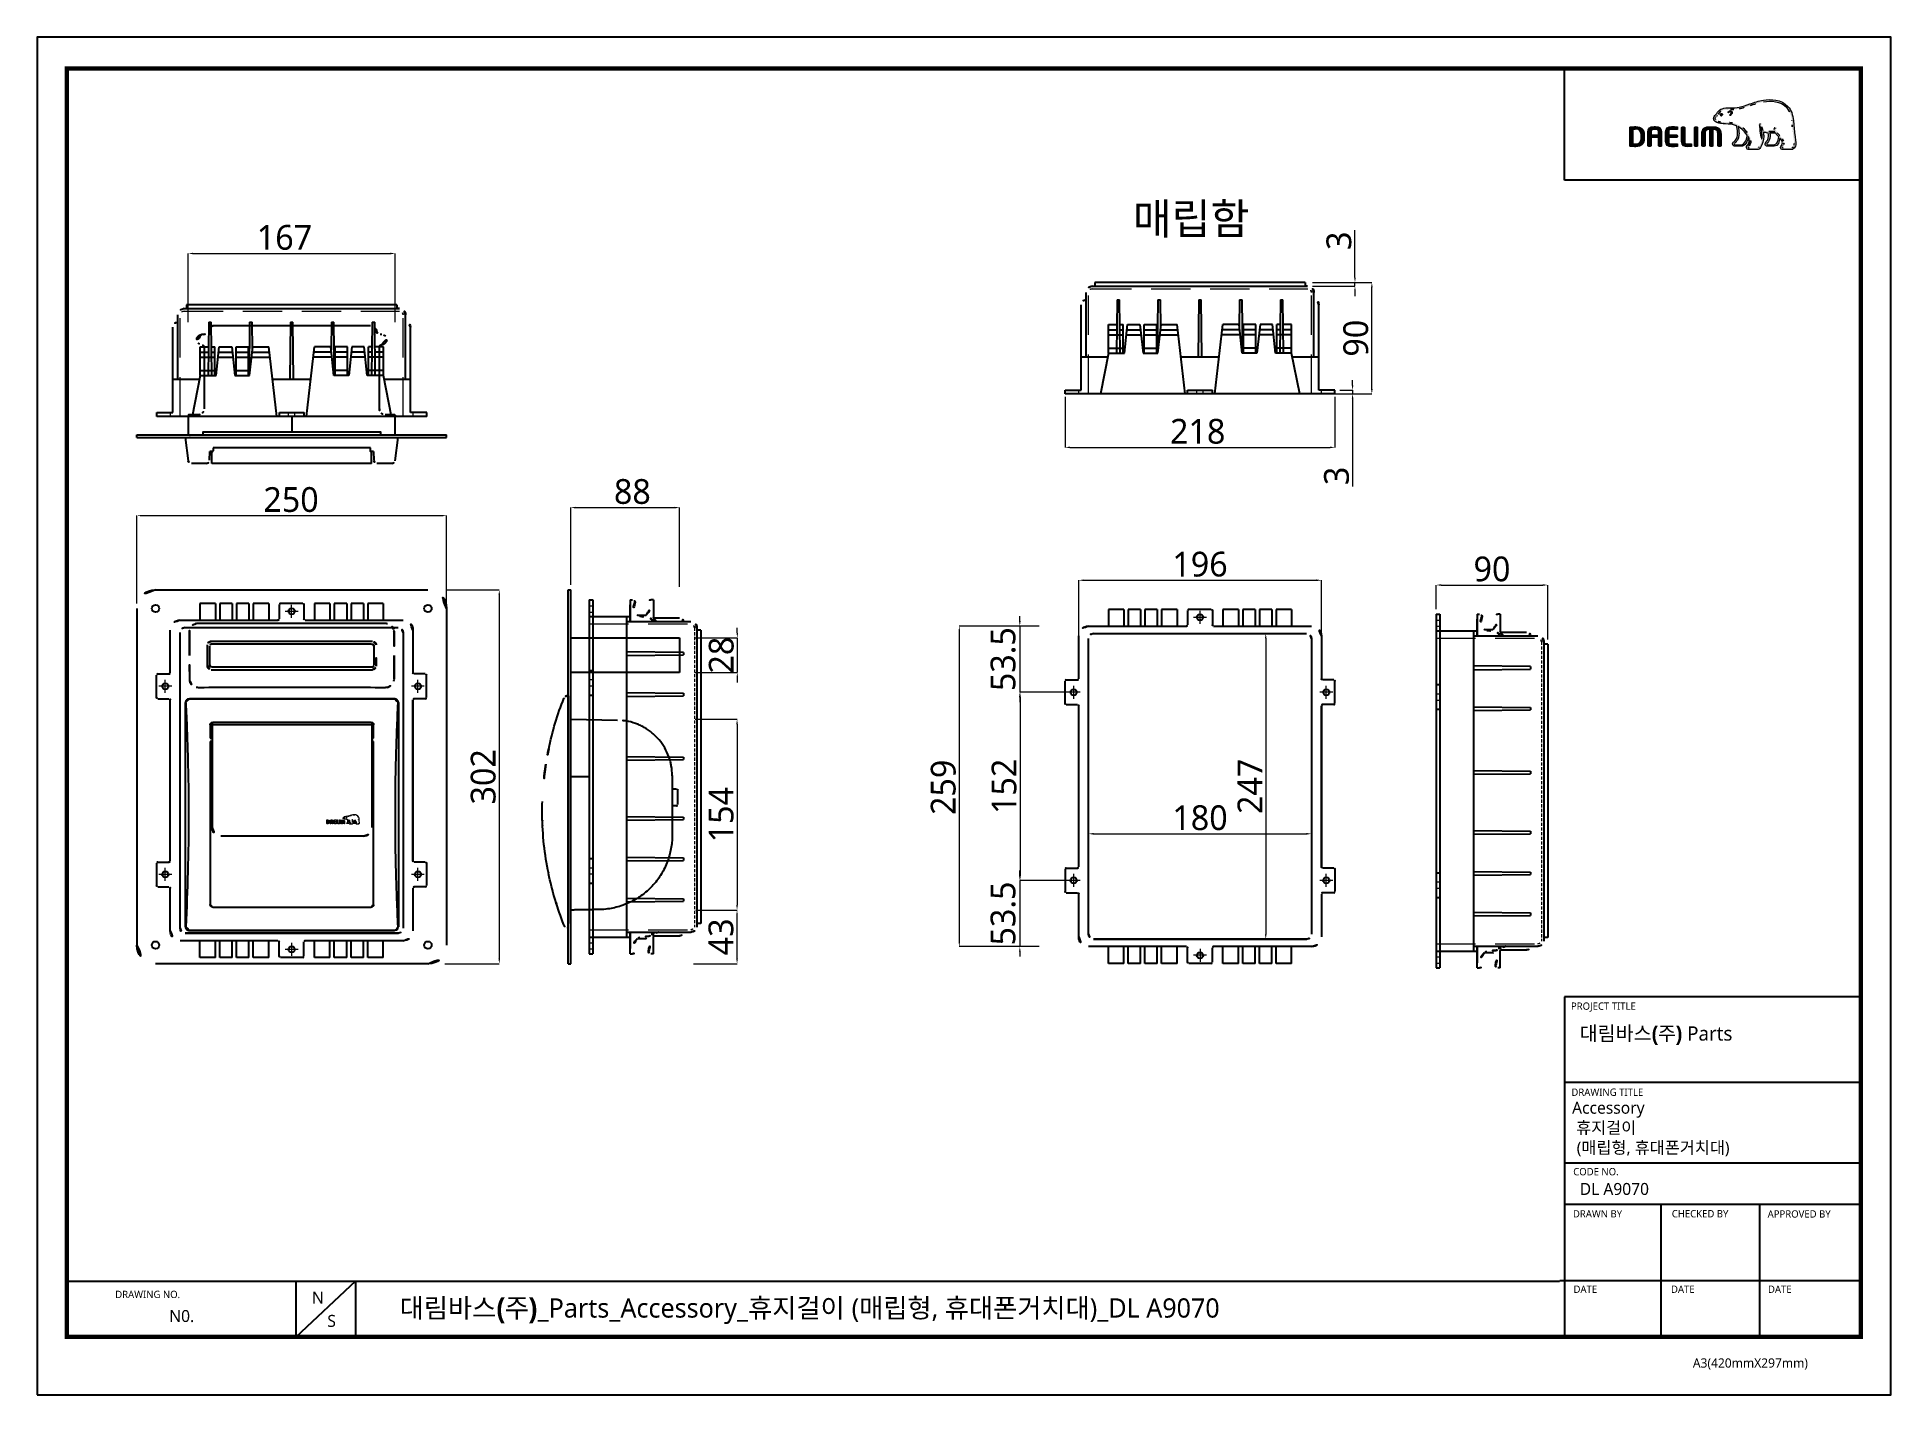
# Model space of a CAD drawing. Extents: x 16296660632 to 16296676784, y -37409619871 to -37409616699.
# Drawn here: x 16296675286 to 16296676784, y -37409617796 to -37409616699 of the extents above; entities outside this region: 1.
import ezdxf

# ---------------------------------------------------------------- set-up
doc = ezdxf.new("R2010")
doc.units = 0
doc.header["$LTSCALE"] = 10
doc.header["$MEASUREMENT"] = 0
doc.header["$PDMODE"] = 3
doc.header["$PDSIZE"] = -10
for name, pattern in [('CENTER2', [28.575, 19.05, -3.175, 3.175, -3.175]), ('HIDDEN', [0.375, 0.25, -0.125]), ('HIDDEN2', [4.7625, 3.175, -1.5875])]:
    doc.linetypes.add(name, pattern=pattern)
doc.layers.get('0').update_dxf_attribs({"linetype": 'CONTINUOUS'})
doc.layers.get('DEFPOINTS').update_dxf_attribs({"linetype": 'CONTINUOUS'})
for name, color, linetype in [('BODY', 7, 'CONTINUOUS'), ('MAKE2D HIDDEN LINES', 255, 'CONTINUOUS'), ('MAKE2D HIDDEN LINES - TANGENT', 255, 'CONTINUOUS'), ('MAKE2D VISIBLE LINES', 7, 'CONTINUOUS'), ('MAKE2D VISIBLE LINES - TANGENT', 7, 'CONTINUOUS')]:
    doc.layers.add(name, color=color, linetype=linetype)
doc.layers.add('레이어 1', color=7, linetype='CONTINUOUS', lineweight=0)
doc.styles.add('Daelim Dimension', font='')
doc.styles.get('Daelim Dimension').set_extended_font_data('NanumGothic')
doc.dimstyles.new('DEFAULT', dxfattribs={"dimscale": 2, "dimtxt": 2, "dimasz": 2, "dimexe": 0, "dimexo": 2, "dimgap": 1, "dimtad": 1, "dimdec": 1, "dimzin": 9, "dimdsep": 46, "dimtxsty": 'Daelim Dimension', "dimcen": 0.5, "dimclrd": 252, "dimclre": 252, "dimclrt": 3, "dimadec": 1, "dimazin": 0, "dimtfac": 1, "dimtdec": 1, "dimtix": 1, "dimtmove": 0, "dimatfit": 3, "dimfxl": 1, "dimtolj": 1, "dimtzin": 1, "dimlwd": 9, "dimlwe": 9, "dimarcsym": 0})

msp = doc.modelspace()

# ---------------------------------------------------------------- texts
at = {"color": 5, "ltscale": 40, "style": 'Daelim Dimension'}
for s, height, p in [('PROJECT TITLE', 5.9087, (16296676525.06, -37409617484.61)), ('DRAWING TITLE', 5.9087, (16296676525.44, -37409617554.15)), ('CODE NO.', 5.909, (16296676526.92, -37409617618.37)), ('DRAWN BY', 5.909, (16296676526.69, -37409617652.43)), ('CHECKED BY', 5.909, (16296676606.53, -37409617652.33)), ('APPROVED BY', 5.9087, (16296676683.95, -37409617652.52)), ('DRAWING NO.', 5.9087, (16296675349.33, -37409617717.52)), ('DATE', 5.909, (16296676527.15, -37409617713.33)), ('DATE', 5.909, (16296676605.9, -37409617713.33)), ('DATE', 5.909, (16296676684.22, -37409617713.33)), ('A3(420mmX297mm)', 7.4575, (16296676623.56, -37409617773.69))]:
    msp.add_text(s, height=height, dxfattribs=at).set_placement(p)
at = {"lineweight": 5, "insert": (16296676162.73, -37409616832.98), "char_height": 25, "width": 300.5247, "attachment_point": 1, "style": 'Daelim Dimension'}
msp.add_mtext(' 매립함', dxfattribs=at)
at = {"attachment_point": 1, "style": 'Daelim Dimension'}
for s, insert, char_height, width in [('{\\fPretendard Variable SemiBold|b0|i0|c129|p2;\\C7;대림바스(주)} Parts', (16296676532.09, -37409617497.95), 11.5828, 186.1618), ('\\pt87.025; Accessory\\P  {\\fGulim|b0|i0|c129|p50;휴지걸이\\P  }({\\fGulim|b0|i0|c129|p50;매립형}, {\\fGulim|b0|i0|c129|p50;휴대폰거치대})', (16296676522.73, -37409617558.91), 9.6695, 162.7275), ('DL A9070', (16296676532.19, -37409617624.54), 9.669, 162.7275), ('N', (16296675508.24, -37409617712.33), 9.67, 13.4948), ('N0.', (16296675392.97, -37409617727.18), 9.669, 60.6601), ('S', (16296675520.67, -37409617731.13), 9.67, 13.4948)]:
    msp.add_mtext(s, dxfattribs=dict(at, insert=insert, char_height=char_height, width=width))
at = {"color": 2, "insert": (16296675579.1, -37409617717.77), "char_height": 15.54024, "width": 1180.1938, "attachment_point": 1, "style": 'Daelim Dimension'}
msp.add_mtext('{\\fPretendard Variable SemiBold|b0|i0|c129|p2;대림바스(주)}_Parts_Accessory_{\\fGulim|b0|i0|c129|p50;휴지걸이 }({\\fGulim|b0|i0|c129|p50;매립형}, {\\fGulim|b0|i0|c129|p50;휴대폰거치대})_DL A9070', dxfattribs=at)

# ---------------------------------------------------------------- blocks, each defined once
blk = doc.blocks.new('*D1')
at = {"layer": 'BODY', "color": 5, "lineweight": 9, "transparency": 16777216}
for p, q in [((16296675408.28832, -37409616929.07649), (16296675408.28832, -37409616873.56225)), ((16296675412.28832, -37409616873.56225), (16296675571.48833, -37409616873.56225)), ((16296675575.48833, -37409616929.07649), (16296675575.48833, -37409616873.56225))]:
    blk.add_line(p, q, dxfattribs=at)
at = {"layer": 'BODY', "color": 5, "transparency": 16777216}
for points in [[(16296675412.28832, -37409616872.89558), (16296675412.28832, -37409616874.22891), (16296675408.28832, -37409616873.56225)], [(16296675571.48833, -37409616872.89558), (16296675571.48833, -37409616874.22891), (16296675575.48833, -37409616873.56225)]]:
    blk.add_solid(points, dxfattribs=at)
at = {"layer": 'DEFPOINTS', "color": 0, "transparency": 16777216}
for p in [(16296675575.48833, -37409616873.56225), (16296675408.28832, -37409616933.07649), (16296675575.48833, -37409616933.07649)]:
    blk.add_point(p, dxfattribs=at)
at = {"layer": 'BODY', "color": 7, "lineweight": 5, "transparency": 16777216, "insert": (16296675486.01706, -37409616860.67527), "char_height": 20, "attachment_point": 5, "style": 'Daelim Dimension'}
blk.add_mtext('\\A1;167', dxfattribs=at)
blk = doc.blocks.new('*D2')
at = {"layer": 'BODY', "color": 5, "lineweight": 9, "transparency": 16777216}
for p, q in [((16296675717.21044, -37409617141.376938), (16296675717.21044, -37409617078.885208)), ((16296675721.21044, -37409617078.885208), (16296675801.21044, -37409617078.885208)), ((16296675805.21044, -37409617142.881447), (16296675805.21044, -37409617078.885208))]:
    blk.add_line(p, q, dxfattribs=at)
at = {"layer": 'BODY', "color": 5, "transparency": 16777216}
for points in [[(16296675721.21044, -37409617078.218536), (16296675721.21044, -37409617079.551872), (16296675717.21044, -37409617078.885208)], [(16296675801.21044, -37409617078.218536), (16296675801.21044, -37409617079.551872), (16296675805.21044, -37409617078.885208)]]:
    blk.add_solid(points, dxfattribs=at)
at = {"layer": 'DEFPOINTS', "color": 0, "transparency": 16777216}
for p in [(16296675805.21044, -37409617078.885208), (16296675717.21044, -37409617145.376938), (16296675805.21044, -37409617146.881447)]:
    blk.add_point(p, dxfattribs=at)
at = {"layer": 'BODY', "color": 7, "lineweight": 5, "transparency": 16777216, "insert": (16296675767.030519, -37409617065.99823), "char_height": 20, "attachment_point": 5, "style": 'Daelim Dimension'}
blk.add_mtext('\\A1;88', dxfattribs=at)
blk = doc.blocks.new('*D3')
at = {"layer": 'BODY', "color": 5, "lineweight": 9, "transparency": 16777216}
for p, q in [((16296675817.78598, -37409617249.911926), (16296675851.560539, -37409617249.911926)), ((16296675851.560539, -37409617253.911926), (16296675851.560539, -37409617400.036423)), ((16296675818.85647, -37409617404.036423), (16296675851.560539, -37409617404.036423))]:
    blk.add_line(p, q, dxfattribs=at)
at = {"layer": 'BODY', "color": 5, "transparency": 16777216}
for points in [[(16296675850.893869, -37409617253.911926), (16296675852.2272, -37409617253.911926), (16296675851.560539, -37409617249.911926)], [(16296675850.893869, -37409617400.036423), (16296675852.2272, -37409617400.036423), (16296675851.560539, -37409617404.036423)]]:
    blk.add_solid(points, dxfattribs=at)
at = {"layer": 'DEFPOINTS', "color": 0, "transparency": 16777216}
for p in [(16296675813.78598, -37409617249.911926), (16296675814.85647, -37409617404.036423), (16296675851.560539, -37409617404.036423)]:
    blk.add_point(p, dxfattribs=at)
at = {"layer": 'BODY', "color": 7, "lineweight": 5, "transparency": 16777216, "insert": (16296675838.78801, -37409617326.974167), "char_height": 20, "attachment_point": 5, "rotation": 90, "style": 'Daelim Dimension'}
blk.add_mtext('\\A1;154', dxfattribs=at)
blk = doc.blocks.new('*D4')
at = {"layer": 'BODY', "color": 5, "lineweight": 9, "transparency": 16777216}
for p, q in [((16296675818.342489, -37409617404.042107), (16296675851.560539, -37409617404.042107)), ((16296675851.560539, -37409617443.376968), (16296675851.560539, -37409617408.042107)), ((16296675816.416, -37409617447.376968), (16296675851.560539, -37409617447.376968))]:
    blk.add_line(p, q, dxfattribs=at)
at = {"layer": 'BODY', "color": 5, "transparency": 16777216}
for points in [[(16296675850.893869, -37409617408.042107), (16296675852.2272, -37409617408.042107), (16296675851.560539, -37409617404.042107)], [(16296675850.893869, -37409617443.376968), (16296675852.2272, -37409617443.376968), (16296675851.560539, -37409617447.376968)]]:
    blk.add_solid(points, dxfattribs=at)
at = {"layer": 'DEFPOINTS', "color": 0, "transparency": 16777216}
for p in [(16296675814.342489, -37409617404.042107), (16296675851.560539, -37409617404.042107), (16296675812.416, -37409617447.376968)]:
    blk.add_point(p, dxfattribs=at)
at = {"layer": 'BODY', "color": 7, "lineweight": 5, "transparency": 16777216, "insert": (16296675838.65925, -37409617425.709534), "char_height": 20, "attachment_point": 5, "rotation": 90, "style": 'Daelim Dimension'}
blk.add_mtext('\\A1;43', dxfattribs=at)
blk = doc.blocks.new('*D5')
at = {"layer": 'BODY', "color": 5, "lineweight": 9, "transparency": 16777216}
for p, q in [((16296675617.54423, -37409617145.376938), (16296675659.53021, -37409617145.376938)), ((16296675659.53021, -37409617149.376938), (16296675659.53021, -37409617443.376968)), ((16296675615.488569, -37409617447.376968), (16296675659.53021, -37409617447.376968))]:
    blk.add_line(p, q, dxfattribs=at)
at = {"layer": 'BODY', "color": 5, "transparency": 16777216}
for points in [[(16296675658.863541, -37409617149.376938), (16296675660.196871, -37409617149.376938), (16296675659.53021, -37409617145.376938)], [(16296675658.863541, -37409617443.376968), (16296675660.196871, -37409617443.376968), (16296675659.53021, -37409617447.376968)]]:
    blk.add_solid(points, dxfattribs=at)
at = {"layer": 'DEFPOINTS', "color": 0, "transparency": 16777216}
for p in [(16296675613.54423, -37409617145.376938), (16296675611.488569, -37409617447.376968), (16296675659.53021, -37409617447.376968)]:
    blk.add_point(p, dxfattribs=at)
at = {"layer": 'BODY', "color": 7, "lineweight": 5, "transparency": 16777216, "insert": (16296675646.628929, -37409617296.376953), "char_height": 20, "attachment_point": 5, "rotation": 90, "style": 'Daelim Dimension'}
blk.add_mtext('\\A1;302', dxfattribs=at)
blk = doc.blocks.new('*D6')
at = {"layer": 'BODY', "color": 5, "lineweight": 9, "transparency": 16777216}
for p, q in [((16296675366.888321, -37409617156.320908), (16296675366.888321, -37409617085.378647)), ((16296675370.888321, -37409617085.378647), (16296675612.888321, -37409617085.378647)), ((16296675616.888321, -37409617156.320908), (16296675616.888321, -37409617085.378647))]:
    blk.add_line(p, q, dxfattribs=at)
at = {"layer": 'BODY', "color": 5, "transparency": 16777216}
for points in [[(16296675370.888321, -37409617084.711983), (16296675370.888321, -37409617086.045311), (16296675366.888321, -37409617085.378647)], [(16296675612.888321, -37409617084.711983), (16296675612.888321, -37409617086.045311), (16296675616.888321, -37409617085.378647)]]:
    blk.add_solid(points, dxfattribs=at)
at = {"layer": 'DEFPOINTS', "color": 0, "transparency": 16777216}
for p in [(16296675616.888321, -37409617085.378647), (16296675366.888321, -37409617160.320908), (16296675616.888321, -37409617160.320908)]:
    blk.add_point(p, dxfattribs=at)
at = {"layer": 'BODY', "color": 7, "lineweight": 5, "transparency": 16777216, "insert": (16296675491.3375, -37409617072.491669), "char_height": 20, "attachment_point": 5, "style": 'Daelim Dimension'}
blk.add_mtext('\\A1;250', dxfattribs=at)
blk = doc.blocks.new('*D7')
at = {"layer": 'BODY', "color": 5, "lineweight": 9, "transparency": 16777216}
for p, q in [((16296675851.791031, -37409617180.076927), (16296675851.791031, -37409617176.076927)), ((16296675817.16614, -37409617184.076927), (16296675851.791031, -37409617184.076927)), ((16296675851.791031, -37409617184.076927), (16296675851.791031, -37409617212.076927)), ((16296675817.349251, -37409617212.076927), (16296675851.791031, -37409617212.076927)), ((16296675851.791031, -37409617216.076927), (16296675851.791031, -37409617220.076927))]:
    blk.add_line(p, q, dxfattribs=at)
at = {"layer": 'BODY', "color": 5, "transparency": 16777216}
for points in [[(16296675851.124359, -37409617180.076927), (16296675852.457701, -37409617180.076927), (16296675851.791031, -37409617184.076927)], [(16296675851.124359, -37409617216.076927), (16296675852.457701, -37409617216.076927), (16296675851.791031, -37409617212.076927)]]:
    blk.add_solid(points, dxfattribs=at)
at = {"layer": 'DEFPOINTS', "color": 0, "transparency": 16777216}
for p in [(16296675813.16614, -37409617184.076927), (16296675813.349251, -37409617212.076927), (16296675851.791031, -37409617212.076927)]:
    blk.add_point(p, dxfattribs=at)
at = {"layer": 'BODY', "color": 7, "lineweight": 5, "transparency": 16777216, "insert": (16296675838.904051, -37409617198.076927), "char_height": 20, "attachment_point": 5, "rotation": 90, "style": 'Daelim Dimension'}
blk.add_mtext('\\A1;28', dxfattribs=at)
blk = doc.blocks.new('t')
at = {"layer": 'MAKE2D VISIBLE LINES'}
for p, q in [((7041.1, -3407.8), (6913.9, -3407.8)), ((6906, -3414.8), (6904.7, -3414.8)), ((6906.7, -3424.8), (6906.7, -3474.8)), ((7048.3, -3474.8), (7048.3, -3424.8)), ((7050.3, -3414.8), (7049, -3414.8)), ((6901.9, -3479.6), (6894.3, -3479.6)), ((7060.7, -3479.6), (7053.1, -3479.6))]:
    blk.add_line(p, q, dxfattribs=at)
blk.add_lwpolyline([(6893.9, -3480), (6893.9, -3495.8), (6905.9, -3495.8), (6905.9, -3493.3), (7049.1, -3493.3), (7049.1, -3495.8), (7061.1, -3495.8), (7061.1, -3480)], dxfattribs=at)
for centre, radius, start, end in [((6906, -3411.8), 3, 270.0003, 352.8189), ((6913.9, -3412.8), 5, 90.0023, 172.8169), ((7041.1, -3412.8), 5, 7.1808, 90), ((7049, -3411.8), 3, 187.1772, 269.9993), ((6904.7, -3418.8), 4, 89.9978, 225.0011), ((6904.7, -3418.8), 4, 224.9981, 270.0052), ((6904.7, -3424.8), 2, 359.9948, 90.0052), ((7050.3, -3424.8), 2, 89.9948, 180.0052), ((7050.3, -3418.8), 4, 44.9944, 90.0089), ((7050.3, -3418.8), 4, 269.9978, 45.0011), ((6894.3, -3480), 0.4, 90.0001, 180), ((6901.9, -3474.8), 4.8, 270, 314.9948), ((6901.9, -3474.8), 4.8, 315, 0.0052), ((7053.1, -3474.8), 4.8, 180, 224.9948), ((7053.1, -3474.8), 4.8, 225, 270.0052), ((7060.7, -3480), 0.4, 359.9994, 90.0001)]:
    blk.add_arc(centre, radius, start, end, dxfattribs=at)
blk = doc.blocks.new('*D11')
at = {"color": 5, "lineweight": 9, "transparency": 16777216}
for p, q in [((16296676416.30518, -37409617160.82652), (16296676416.30518, -37409617141.4197)), ((16296676420.30518, -37409617141.4197), (16296676502.30518, -37409617141.4197)), ((16296676506.30518, -37409617185.32652), (16296676506.30518, -37409617141.4197))]:
    blk.add_line(p, q, dxfattribs=at)
at = {"color": 5, "transparency": 16777216}
for points in [[(16296676420.30518, -37409617140.75304), (16296676420.30518, -37409617142.08636), (16296676416.30518, -37409617141.4197)], [(16296676502.30518, -37409617140.75304), (16296676502.30518, -37409617142.08636), (16296676506.30518, -37409617141.4197)]]:
    blk.add_solid(points, dxfattribs=at)
at = {"layer": 'DEFPOINTS', "color": 0, "transparency": 16777216}
for p in [(16296676506.30518, -37409617141.4197), (16296676416.30518, -37409617164.82652), (16296676506.30518, -37409617189.32652)]:
    blk.add_point(p, dxfattribs=at)
at = {"color": 7, "lineweight": 5, "transparency": 16777216, "insert": (16296676461.30518, -37409617128.53272), "char_height": 20, "attachment_point": 5, "style": 'Daelim Dimension'}
blk.add_mtext('\\A1;90', dxfattribs=at)
blk = doc.blocks.new('*D8')
at = {"color": 5, "lineweight": 9, "transparency": 16777216}
for p, q in [((16296676318.90623, -37409616896.97906), (16296676364.26982, -37409616896.97906)), ((16296676364.26982, -37409616982.97906), (16296676364.26982, -37409616900.97906)), ((16296676323.90623, -37409616986.97906), (16296676364.26982, -37409616986.97906))]:
    blk.add_line(p, q, dxfattribs=at)
at = {"color": 5, "transparency": 16777216}
for points in [[(16296676363.60315, -37409616900.97906), (16296676364.93648, -37409616900.97906), (16296676364.26982, -37409616896.97906)], [(16296676363.60315, -37409616982.97906), (16296676364.93648, -37409616982.97906), (16296676364.26982, -37409616986.97906)]]:
    blk.add_solid(points, dxfattribs=at)
at = {"layer": 'DEFPOINTS', "color": 0, "transparency": 16777216}
for p in [(16296676314.90623, -37409616896.97906), (16296676364.26982, -37409616896.97906), (16296676319.90623, -37409616986.97906)]:
    blk.add_point(p, dxfattribs=at)
at = {"color": 7, "lineweight": 5, "transparency": 16777216, "insert": (16296676351.38284, -37409616941.97906), "char_height": 20, "attachment_point": 5, "rotation": 90, "style": 'Daelim Dimension'}
blk.add_mtext('\\A1;90', dxfattribs=at)
blk = doc.blocks.new('*D12')
at = {"color": 5, "lineweight": 9, "transparency": 16777216}
for p, q in [((16296676338.49535, -37409616983.979057), (16296676348.720039, -37409616983.979057)), ((16296676348.720039, -37409616979.979057), (16296676348.720039, -37409616975.979057)), ((16296676348.720039, -37409616983.979057), (16296676348.720039, -37409616986.979057)), ((16296676338.49535, -37409616986.979057), (16296676348.720039, -37409616986.979057)), ((16296676348.720039, -37409616990.979057), (16296676348.720039, -37409617061.777367))]:
    blk.add_line(p, q, dxfattribs=at)
at = {"color": 5, "transparency": 16777216}
for points in [[(16296676348.05337, -37409616979.979057), (16296676349.386709, -37409616979.979057), (16296676348.720039, -37409616983.979057)], [(16296676348.05337, -37409616990.979057), (16296676349.386709, -37409616990.979057), (16296676348.720039, -37409616986.979057)]]:
    blk.add_solid(points, dxfattribs=at)
at = {"layer": 'DEFPOINTS', "color": 0, "transparency": 16777216}
for p in [(16296676334.49535, -37409616983.979057), (16296676348.720039, -37409616983.979057), (16296676334.49535, -37409616986.979057)]:
    blk.add_point(p, dxfattribs=at)
at = {"color": 7, "lineweight": 5, "transparency": 16777216, "insert": (16296676335.81876, -37409617053.253769), "char_height": 20, "attachment_point": 5, "rotation": 90, "style": 'Daelim Dimension'}
blk.add_mtext('\\A1;3', dxfattribs=at)
blk = doc.blocks.new('*D13')
at = {"color": 5, "lineweight": 9, "transparency": 16777216}
for p, q in [((16296676350.64146, -37409616892.97906), (16296676350.64146, -37409616854.74459)), ((16296676316.44272, -37409616896.97906), (16296676350.64146, -37409616896.97906)), ((16296676316.44272, -37409616899.97906), (16296676350.64146, -37409616899.97906)), ((16296676350.64146, -37409616899.97906), (16296676350.64146, -37409616896.97906)), ((16296676350.64146, -37409616903.97906), (16296676350.64146, -37409616907.97906))]:
    blk.add_line(p, q, dxfattribs=at)
at = {"color": 5, "transparency": 16777216}
for points in [[(16296676349.9748, -37409616892.97906), (16296676351.30813, -37409616892.97906), (16296676350.64146, -37409616896.97906)], [(16296676349.9748, -37409616903.97906), (16296676351.30813, -37409616903.97906), (16296676350.64146, -37409616899.97906)]]:
    blk.add_solid(points, dxfattribs=at)
at = {"layer": 'DEFPOINTS', "color": 0, "transparency": 16777216}
for p in [(16296676312.44272, -37409616896.97906), (16296676312.44272, -37409616899.97906), (16296676350.64146, -37409616896.97906)]:
    blk.add_point(p, dxfattribs=at)
at = {"color": 7, "lineweight": 5, "transparency": 16777216, "insert": (16296676337.74018, -37409616863.2682), "char_height": 20, "attachment_point": 5, "rotation": 90, "style": 'Daelim Dimension'}
blk.add_mtext('\\A1;3', dxfattribs=at)
blk = doc.blocks.new('*D14')
at = {"color": 5, "lineweight": 9, "transparency": 16777216}
for p, q in [((16296676289.13444, -37409617180.5758), (16296676278.59286, -37409617180.5758)), ((16296676278.59286, -37409617184.5758), (16296676278.59286, -37409617423.5758)), ((16296676289.13444, -37409617427.5758), (16296676278.59286, -37409617427.5758))]:
    blk.add_line(p, q, dxfattribs=at)
at = {"color": 5, "transparency": 16777216}
for points in [[(16296676277.9262, -37409617184.5758), (16296676279.25953, -37409617184.5758), (16296676278.59286, -37409617180.5758)], [(16296676277.9262, -37409617423.5758), (16296676279.25953, -37409617423.5758), (16296676278.59286, -37409617427.5758)]]:
    blk.add_solid(points, dxfattribs=at)
at = {"layer": 'DEFPOINTS', "color": 0, "transparency": 16777216}
for p in [(16296676293.13444, -37409617180.5758), (16296676278.59286, -37409617427.5758), (16296676293.13444, -37409617427.5758)]:
    blk.add_point(p, dxfattribs=at)
at = {"color": 7, "lineweight": 5, "transparency": 16777216, "insert": (16296676265.80603, -37409617304.0758), "char_height": 20, "attachment_point": 5, "rotation": 90, "style": 'Daelim Dimension'}
blk.add_mtext('\\A1;247', dxfattribs=at)
blk = doc.blocks.new('*D15')
at = {"color": 5, "lineweight": 9, "transparency": 16777216}
for p, q in [((16296676135.49535, -37409617395.336777), (16296676135.49535, -37409617342.431664)), ((16296676139.49535, -37409617342.431664), (16296676311.49535, -37409617342.431664)), ((16296676315.49535, -37409617395.336777), (16296676315.49535, -37409617342.431664))]:
    blk.add_line(p, q, dxfattribs=at)
at = {"color": 5, "transparency": 16777216}
for points in [[(16296676139.49535, -37409617341.764999), (16296676139.49535, -37409617343.098328), (16296676135.49535, -37409617342.431664)], [(16296676311.49535, -37409617341.764999), (16296676311.49535, -37409617343.098328), (16296676315.49535, -37409617342.431664)]]:
    blk.add_solid(points, dxfattribs=at)
at = {"layer": 'DEFPOINTS', "color": 0, "transparency": 16777216}
for p in [(16296676315.49535, -37409617342.431664), (16296676135.49535, -37409617399.336777), (16296676315.49535, -37409617399.336777)]:
    blk.add_point(p, dxfattribs=at)
at = {"color": 7, "lineweight": 5, "transparency": 16777216, "insert": (16296676225.49535, -37409617329.544693), "char_height": 20, "attachment_point": 5, "style": 'Daelim Dimension'}
blk.add_mtext('\\A1;180', dxfattribs=at)
blk = doc.blocks.new('*D16')
at = {"color": 5, "lineweight": 9, "transparency": 16777216}
for p, q in [((16296676116.49535, -37409616989.479057), (16296676116.49535, -37409617030.224586)), ((16296676334.49535, -37409616989.479057), (16296676334.49535, -37409617030.224586)), ((16296676120.49535, -37409617030.224586), (16296676330.49535, -37409617030.224586))]:
    blk.add_line(p, q, dxfattribs=at)
at = {"color": 5, "transparency": 16777216}
for points in [[(16296676120.49535, -37409617029.557922), (16296676120.49535, -37409617030.891251), (16296676116.49535, -37409617030.224586)], [(16296676330.49535, -37409617029.557922), (16296676330.49535, -37409617030.891251), (16296676334.49535, -37409617030.224586)]]:
    blk.add_solid(points, dxfattribs=at)
at = {"layer": 'DEFPOINTS', "color": 0, "transparency": 16777216}
for p in [(16296676116.49535, -37409616985.479057), (16296676334.49535, -37409616985.479057), (16296676334.49535, -37409617030.224586)]:
    blk.add_point(p, dxfattribs=at)
at = {"color": 7, "lineweight": 5, "transparency": 16777216, "insert": (16296676223.63002, -37409617017.337608), "char_height": 20, "attachment_point": 5, "style": 'Daelim Dimension'}
blk.add_mtext('\\A1;218', dxfattribs=at)
blk = doc.blocks.new('*D9')
at = {"color": 5, "lineweight": 9, "transparency": 16777216}
for p, q in [((16296676095.47989, -37409617174.5758), (16296676031.07689, -37409617174.5758)), ((16296676031.07689, -37409617178.5758), (16296676031.07689, -37409617429.5758)), ((16296676095.47989, -37409617433.5758), (16296676031.07689, -37409617433.5758))]:
    blk.add_line(p, q, dxfattribs=at)
at = {"color": 5, "transparency": 16777216}
for points in [[(16296676030.41023, -37409617178.5758), (16296676031.74356, -37409617178.5758), (16296676031.07689, -37409617174.5758)], [(16296676030.41023, -37409617429.5758), (16296676031.74356, -37409617429.5758), (16296676031.07689, -37409617433.5758)]]:
    blk.add_solid(points, dxfattribs=at)
at = {"layer": 'DEFPOINTS', "color": 0, "transparency": 16777216}
for p in [(16296676099.47989, -37409617174.5758), (16296676031.07689, -37409617433.5758), (16296676099.47989, -37409617433.5758)]:
    blk.add_point(p, dxfattribs=at)
at = {"color": 7, "lineweight": 5, "transparency": 16777216, "insert": (16296676018.18992, -37409617304.86774), "char_height": 20, "attachment_point": 5, "rotation": 90, "style": 'Daelim Dimension'}
blk.add_mtext('\\A1;259', dxfattribs=at)
blk = doc.blocks.new('*D17')
at = {"color": 5, "lineweight": 9, "transparency": 16777216}
for p, q in [((16296676079.94995, -37409617170.5758), (16296676079.94995, -37409617166.5758)), ((16296676095.47989, -37409617174.5758), (16296676079.94995, -37409617174.5758)), ((16296676079.94995, -37409617174.5758), (16296676079.94995, -37409617228.0758)), ((16296676119.49535, -37409617228.0758), (16296676079.94995, -37409617228.0758)), ((16296676079.94995, -37409617232.0758), (16296676079.94995, -37409617236.0758))]:
    blk.add_line(p, q, dxfattribs=at)
at = {"color": 5, "transparency": 16777216}
for points in [[(16296676079.28329, -37409617170.5758), (16296676080.61662, -37409617170.5758), (16296676079.94995, -37409617174.5758)], [(16296676079.28329, -37409617232.0758), (16296676080.61662, -37409617232.0758), (16296676079.94995, -37409617228.0758)]]:
    blk.add_solid(points, dxfattribs=at)
at = {"layer": 'DEFPOINTS', "color": 0, "transparency": 16777216}
for p in [(16296676099.47989, -37409617174.5758), (16296676079.94995, -37409617228.0758), (16296676123.49535, -37409617228.0758)]:
    blk.add_point(p, dxfattribs=at)
at = {"color": 7, "lineweight": 5, "transparency": 16777216, "insert": (16296676066.54795, -37409617201.3258), "char_height": 20, "attachment_point": 5, "rotation": 90, "style": 'Daelim Dimension'}
blk.add_mtext('\\A1;53.5', dxfattribs=at)
blk = doc.blocks.new('*D10')
at = {"color": 5, "lineweight": 9, "transparency": 16777216}
for p, q in [((16296676079.94995, -37409617376.0758), (16296676079.94995, -37409617372.0758)), ((16296676119.49535, -37409617380.0758), (16296676079.94995, -37409617380.0758)), ((16296676079.94995, -37409617380.0758), (16296676079.94995, -37409617433.5758)), ((16296676094.54239, -37409617433.5758), (16296676079.94995, -37409617433.5758)), ((16296676079.94995, -37409617437.5758), (16296676079.94995, -37409617441.5758))]:
    blk.add_line(p, q, dxfattribs=at)
at = {"color": 5, "transparency": 16777216}
for points in [[(16296676079.28329, -37409617376.0758), (16296676080.61662, -37409617376.0758), (16296676079.94995, -37409617380.0758)], [(16296676079.28329, -37409617437.5758), (16296676080.61662, -37409617437.5758), (16296676079.94995, -37409617433.5758)]]:
    blk.add_solid(points, dxfattribs=at)
at = {"layer": 'DEFPOINTS', "color": 0, "transparency": 16777216}
for p in [(16296676123.49535, -37409617380.0758), (16296676079.94995, -37409617433.5758), (16296676098.54239, -37409617433.5758)]:
    blk.add_point(p, dxfattribs=at)
at = {"color": 7, "lineweight": 5, "transparency": 16777216, "insert": (16296676066.54795, -37409617406.8258), "char_height": 20, "attachment_point": 5, "rotation": 90, "style": 'Daelim Dimension'}
blk.add_mtext('\\A1;53.5', dxfattribs=at)
blk = doc.blocks.new('*D18')
at = {"color": 5, "lineweight": 9, "transparency": 16777216}
for p, q in [((16296676127.49535, -37409617186.722313), (16296676127.49535, -37409617137.563377)), ((16296676131.49535, -37409617137.563377), (16296676319.49535, -37409617137.563377)), ((16296676323.49535, -37409617186.722313), (16296676323.49535, -37409617137.563377))]:
    blk.add_line(p, q, dxfattribs=at)
at = {"color": 5, "transparency": 16777216}
for points in [[(16296676131.49535, -37409617136.896713), (16296676131.49535, -37409617138.230042), (16296676127.49535, -37409617137.563377)], [(16296676319.49535, -37409617136.896713), (16296676319.49535, -37409617138.230042), (16296676323.49535, -37409617137.563377)]]:
    blk.add_solid(points, dxfattribs=at)
at = {"layer": 'DEFPOINTS', "color": 0, "transparency": 16777216}
for p in [(16296676323.49535, -37409617137.563377), (16296676127.49535, -37409617190.722313), (16296676323.49535, -37409617190.722313)]:
    blk.add_point(p, dxfattribs=at)
at = {"color": 7, "lineweight": 5, "transparency": 16777216, "insert": (16296676225.49535, -37409617124.676399), "char_height": 20, "attachment_point": 5, "style": 'Daelim Dimension'}
blk.add_mtext('\\A1;196', dxfattribs=at)
blk = doc.blocks.new('*D19')
at = {"color": 5, "lineweight": 9, "transparency": 16777216}
for p, q in [((16296676119.49535, -37409617228.0758), (16296676080.19995, -37409617228.0758)), ((16296676080.19995, -37409617232.0758), (16296676080.19995, -37409617376.0758)), ((16296676119.49535, -37409617380.0758), (16296676080.19995, -37409617380.0758))]:
    blk.add_line(p, q, dxfattribs=at)
at = {"color": 5, "transparency": 16777216}
for points in [[(16296676079.53329, -37409617232.0758), (16296676080.86662, -37409617232.0758), (16296676080.19995, -37409617228.0758)], [(16296676079.53329, -37409617376.0758), (16296676080.86662, -37409617376.0758), (16296676080.19995, -37409617380.0758)]]:
    blk.add_solid(points, dxfattribs=at)
at = {"layer": 'DEFPOINTS', "color": 0, "transparency": 16777216}
for p in [(16296676123.49535, -37409617228.0758), (16296676080.19995, -37409617380.0758), (16296676123.49535, -37409617380.0758)]:
    blk.add_point(p, dxfattribs=at)
at = {"color": 7, "lineweight": 5, "transparency": 16777216, "insert": (16296676067.31297, -37409617304.0758), "char_height": 20, "attachment_point": 5, "rotation": 90, "style": 'Daelim Dimension'}
blk.add_mtext('\\A1;152', dxfattribs=at)

# ---------------------------------------------------------------- dimensions: what is measured, and where the dimension line sits
at = {"color": 5, "lineweight": 5}
for base, p1, p2, picture, middle in [((16296676350.64, -37409616896.98), (16296676312.44, -37409616899.98), (16296676312.44, -37409616896.98), '*D13', (16296676350.64, -37409616863.27)), ((16296676348.72, -37409616983.98), (16296676334.5, -37409616986.98), (16296676334.5, -37409616983.98), '*D12', (16296676348.72, -37409617053.25)), ((16296676031.08, -37409617433.58), (16296676099.48, -37409617174.58), (16296676099.48, -37409617433.58), '*D9', (16296676031.08, -37409617304.87)), ((16296676278.59, -37409617427.58), (16296676293.13, -37409617180.58), (16296676293.13, -37409617427.58), '*D14', (16296676278.59, -37409617304.08))]:
    dim = msp.add_linear_dim(base=base, p1=p1, p2=p2, angle=90, dimstyle='DEFAULT', override={"dimtxt": 10, "dimclrd": 5, "dimclre": 5, "dimclrt": 7}, dxfattribs=at)
    dim.commit()
    dim.dimension.update_dxf_attribs({"geometry": picture, "text_midpoint": middle, "dimtype": 160})
for base, p1, p2, picture, middle in [((16296676364.27, -37409616896.98), (16296676319.91, -37409616986.98), (16296676314.91, -37409616896.98), '*D8', (16296676351.38, -37409616941.98)), ((16296676079.95, -37409617228.08), (16296676099.48, -37409617174.58), (16296676123.5, -37409617228.08), '*D17', (16296676066.55, -37409617201.33)), ((16296676080.2, -37409617380.08), (16296676123.5, -37409617228.08), (16296676123.5, -37409617380.08), '*D19', (16296676067.31, -37409617304.08)), ((16296676079.95, -37409617433.58), (16296676123.5, -37409617380.08), (16296676098.54, -37409617433.58), '*D10', (16296676066.55, -37409617406.83))]:
    dim = msp.add_linear_dim(base=base, p1=p1, p2=p2, angle=90, dimstyle='DEFAULT', override={"dimtxt": 10, "dimclrd": 5, "dimclre": 5, "dimclrt": 7}, dxfattribs=at)
    dim.commit()
    dim.dimension.update_dxf_attribs({"geometry": picture, "text_midpoint": middle})
for base, p1, p2, picture, middle in [((16296676334.5, -37409617030.22), (16296676116.5, -37409616985.48), (16296676334.5, -37409616985.48), '*D16', (16296676223.63, -37409617030.22)), ((16296676315.5, -37409617342.43), (16296676135.5, -37409617399.34), (16296676315.5, -37409617399.34), '*D15', (16296676225.5, -37409617342.43))]:
    dim = msp.add_linear_dim(base=base, p1=p1, p2=p2, dimstyle='DEFAULT', override={"dimtxt": 10, "dimclrd": 5, "dimclre": 5, "dimclrt": 7}, dxfattribs=at)
    dim.commit()
    dim.dimension.update_dxf_attribs({"geometry": picture, "text_midpoint": middle, "dimtype": 160})
for base, p1, p2, picture, middle in [((16296676323.5, -37409617137.56), (16296676127.5, -37409617190.72), (16296676323.5, -37409617190.72), '*D18', (16296676225.5, -37409617124.68)), ((16296676506.31, -37409617141.42), (16296676416.31, -37409617164.83), (16296676506.31, -37409617189.33), '*D11', (16296676461.31, -37409617128.53))]:
    dim = msp.add_linear_dim(base=base, p1=p1, p2=p2, dimstyle='DEFAULT', override={"dimtxt": 10, "dimclrd": 5, "dimclre": 5, "dimclrt": 7}, dxfattribs=at)
    dim.commit()
    dim.dimension.update_dxf_attribs({"geometry": picture, "text_midpoint": middle})
at = {"layer": 'BODY', "color": 5, "lineweight": 5}
dim = msp.add_linear_dim(base=(16296675575.49, -37409616873.56), p1=(16296675408.29, -37409616933.08), p2=(16296675575.49, -37409616933.08), text='167', dimstyle='DEFAULT', override={"dimtxt": 10, "dimclrd": 5, "dimclre": 5, "dimclrt": 7}, dxfattribs=at)
dim.commit()
dim.dimension.update_dxf_attribs({"geometry": '*D1', "text_midpoint": (16296675486.02, -37409616873.56), "dimtype": 160})
for base, p1, p2, picture, middle in [((16296675616.89, -37409617085.38), (16296675366.89, -37409617160.32), (16296675616.89, -37409617160.32), '*D6', (16296675491.34, -37409617085.38)), ((16296675805.21, -37409617078.89), (16296675717.21, -37409617145.38), (16296675805.21, -37409617146.88), '*D2', (16296675767.03, -37409617078.89))]:
    dim = msp.add_linear_dim(base=base, p1=p1, p2=p2, dimstyle='DEFAULT', override={"dimtxt": 10, "dimclrd": 5, "dimclre": 5, "dimclrt": 7}, dxfattribs=at)
    dim.commit()
    dim.dimension.update_dxf_attribs({"geometry": picture, "text_midpoint": middle, "dimtype": 160})
for base, p1, p2, picture, middle in [((16296675659.53, -37409617447.38), (16296675613.54, -37409617145.38), (16296675611.49, -37409617447.38), '*D5', (16296675646.63, -37409617296.38)), ((16296675851.79, -37409617212.08), (16296675813.17, -37409617184.08), (16296675813.35, -37409617212.08), '*D7', (16296675838.9, -37409617198.08))]:
    dim = msp.add_linear_dim(base=base, p1=p1, p2=p2, angle=90, dimstyle='DEFAULT', override={"dimtxt": 10, "dimclrd": 5, "dimclre": 5, "dimclrt": 7}, dxfattribs=at)
    dim.commit()
    dim.dimension.update_dxf_attribs({"geometry": picture, "text_midpoint": middle})
for p1, p2, text, picture, middle in [((16296675813.79, -37409617249.91), (16296675814.86, -37409617404.04), '154', '*D3', (16296675838.79, -37409617326.97)), ((16296675812.42, -37409617447.38), (16296675814.34, -37409617404.04), '43', '*D4', (16296675838.66, -37409617425.71))]:
    dim = msp.add_linear_dim(base=(16296675851.56, -37409617404.04), p1=p1, p2=p2, angle=90, text=text, dimstyle='DEFAULT', override={"dimtxt": 10, "dimclrd": 5, "dimclre": 5, "dimclrt": 7}, dxfattribs=at)
    dim.commit()
    dim.dimension.update_dxf_attribs({"geometry": picture, "text_midpoint": middle})

# ---------------------------------------------------------------- hatches: boundary and pattern name
at = {"ltscale": 0.5}
h = msp.add_hatch(color=5, dxfattribs=at)
h.set_gradient(color1=(0, 0, 255), one_color=1, tint=1)
edge = h.paths.add_edge_path(flags=16)
edge.add_spline(control_points=[(16296660653.83, -37409619854.89), (16296660653.83, -37409619862.15), (16296660650.52, -37409619865.68), (16296660643.7, -37409619865.68), (16296660643.7, -37409619865.68), (16296660639.02, -37409619865.59), (16296660637.82, -37409619865.56), (16296660637.82, -37409619865.56), (16296660637.82, -37409619837.72), (16296660637.82, -37409619837.72), (16296660640.23, -37409619837.48), (16296660643.66, -37409619837.44), (16296660643.7, -37409619837.44), (16296660650.71, -37409619837.44), (16296660653.83, -37409619840.78), (16296660653.83, -37409619848.19), (16296660653.83, -37409619848.19), (16296660653.83, -37409619854.89), (16296660653.83, -37409619854.89)], knot_values=[0, 0, 0, 0, 1, 1, 1, 2, 2, 2, 3, 3, 3, 4, 4, 4, 5, 5, 5, 6, 6, 6, 6], degree=3, periodic=0)
edge = h.paths.add_edge_path()
edge.add_spline(control_points=[(16296660643.7, -37409619832.22), (16296660639.9, -37409619832.22), (16296660634.99, -37409619832.45), (16296660633.39, -37409619832.7), (16296660632.38, -37409619832.87), (16296660631.74, -37409619833.62), (16296660631.74, -37409619834.62), (16296660631.74, -37409619834.62), (16296660631.74, -37409619868.45), (16296660631.74, -37409619868.45), (16296660631.74, -37409619869.52), (16296660632.38, -37409619870.23), (16296660633.44, -37409619870.43), (16296660634.96, -37409619870.66), (16296660639.85, -37409619870.9), (16296660643.7, -37409619870.9), (16296660654.27, -37409619870.9), (16296660659.85, -37409619865.35), (16296660659.85, -37409619854.89), (16296660659.85, -37409619854.89), (16296660659.85, -37409619848.19), (16296660659.85, -37409619848.19), (16296660659.85, -37409619837.75), (16296660654.27, -37409619832.22), (16296660643.7, -37409619832.22)], knot_values=[0, 0, 0, 0, 1, 1, 1, 2, 2, 2, 3, 3, 3, 4, 4, 4, 5, 5, 5, 6, 6, 6, 7, 7, 7, 8, 8, 8, 8], degree=3, periodic=0)
at = {"layer": '레이어 1'}
h = msp.add_hatch(color=5, dxfattribs=at)
h.dxf.hatch_style = 1
edge = h.paths.add_edge_path(flags=16)
edge.add_spline(control_points=[(16296676704.5, -37409616787.54), (16296676703.85, -37409616788.26), (16296676703.03, -37409616788.27), (16296676702.99, -37409616788.27), (16296676702.99, -37409616788.27), (16296676696.42, -37409616788.27), (16296676696.42, -37409616788.27), (16296676696.18, -37409616788.27), (16296676696, -37409616788.2), (16296676695.88, -37409616788.09), (16296676695.78, -37409616787.99), (16296676695.73, -37409616787.84), (16296676695.73, -37409616787.66), (16296676695.73, -37409616787.29), (16296676696, -37409616786.95), (16296676696.29, -37409616786.58), (16296676696.55, -37409616786.24), (16296676696.81, -37409616785.92), (16296676696.95, -37409616785.52), (16296676697.31, -37409616784.55), (16296676697.27, -37409616783.52), (16296676696.84, -37409616782.61), (16296676696.07, -37409616780.97), (16296676694.92, -37409616779.67), (16296676693.8, -37409616778.42), (16296676693.8, -37409616778.42), (16296676693.42, -37409616778.01), (16296676693.42, -37409616778), (16296676691.97, -37409616776.39), (16296676690.47, -37409616774.72), (16296676690.36, -37409616772.45), (16296676690.33, -37409616772), (16296676690.12, -37409616771.73), (16296676689.83, -37409616771.74), (16296676689.83, -37409616771.74), (16296676689.41, -37409616771.95), (16296676689.4, -37409616771.95), (16296676689.28, -37409616772.08), (16296676689.22, -37409616772.26), (16296676689.22, -37409616772.48), (16296676689.22, -37409616772.48), (16296676689.22, -37409616772.56), (16296676689.22, -37409616772.56), (16296676689.28, -37409616773.38), (16296676689.48, -37409616774.18), (16296676689.82, -37409616775.02), (16296676689.82, -37409616775.02), (16296676689.85, -37409616775.1), (16296676689.85, -37409616775.1), (16296676689.85, -37409616775.1), (16296676689.77, -37409616775.1), (16296676689.77, -37409616775.1), (16296676685.55, -37409616775.27), (16296676681.42, -37409616774.47), (16296676680.2, -37409616774.18), (16296676679.45, -37409616771.17), (16296676678.23, -37409616769.17), (16296676678.18, -37409616769.08), (16296676678.09, -37409616768.92), (16296676677.94, -37409616768.8), (16296676677.79, -37409616768.76), (16296676677.79, -37409616768.76), (16296676677.44, -37409616768.82), (16296676677.39, -37409616768.82), (16296676677.36, -37409616768.87), (16296676677.3, -37409616768.95), (16296676677.16, -37409616769.13), (16296676677.16, -37409616769.13), (16296676677.15, -37409616769.28), (16296676677.15, -37409616769.28), (16296676677.15, -37409616769.28), (16296676677.26, -37409616769.68), (16296676677.26, -37409616769.68), (16296676677.35, -37409616769.84), (16296676679.52, -37409616773.63), (16296676679.52, -37409616778.65), (16296676679.52, -37409616781.75), (16296676678.7, -37409616784.67), (16296676677.1, -37409616787.34), (16296676676.71, -37409616787.98), (16296676676.21, -37409616788.27), (16296676675.45, -37409616788.27), (16296676675.45, -37409616788.27), (16296676668.98, -37409616788.27), (16296676668.98, -37409616788.27), (16296676668.77, -37409616788.27), (16296676668.32, -37409616788.11), (16296676668.32, -37409616787.65), (16296676668.32, -37409616787.39), (16296676668.56, -37409616786.96), (16296676668.96, -37409616786.52), (16296676671.65, -37409616783.51), (16296676670.1, -37409616778.82), (16296676667.51, -37409616775.73), (16296676665.01, -37409616772.75), (16296676660.93, -37409616769), (16296676655.7, -37409616768.07), (16296676653.84, -37409616767.74), (16296676650.79, -37409616767.56), (16296676648.33, -37409616767.41), (16296676648.33, -37409616767.41), (16296676645.84, -37409616767.27), (16296676645.84, -37409616767.27), (16296676644.56, -37409616767.17), (16296676642.45, -37409616766.38), (16296676641.81, -37409616765.17), (16296676641.53, -37409616764.66), (16296676641.56, -37409616764.15), (16296676641.91, -37409616763.56), (16296676642.12, -37409616763.21), (16296676642.41, -37409616762.9), (16296676642.78, -37409616762.53), (16296676643.19, -37409616762.12), (16296676643.61, -37409616761.69), (16296676643.94, -37409616761.12), (16296676643.94, -37409616761.12), (16296676644.04, -37409616760.95), (16296676644.04, -37409616760.95), (16296676645.29, -37409616758.56), (16296676647.86, -37409616757.29), (16296676651.69, -37409616757.19), (16296676651.69, -37409616757.19), (16296676653.85, -37409616757.17), (16296676653.85, -37409616757.17), (16296676656.23, -37409616757.15), (16296676658.92, -37409616757.14), (16296676661.13, -37409616756.66), (16296676664.24, -37409616756), (16296676667.36, -37409616754.93), (16296676670.11, -37409616753.99), (16296676670.11, -37409616753.99), (16296676670.2, -37409616753.96), (16296676670.2, -37409616753.96), (16296676673.6, -37409616752.8), (16296676677.12, -37409616751.6), (16296676680.72, -37409616751.01), (16296676686.47, -37409616750.06), (16296676694.38, -37409616750.09), (16296676699.35, -37409616755.67), (16296676701.65, -37409616758.26), (16296676703.07, -37409616761.82), (16296676703.55, -37409616766.24), (16296676703.55, -37409616766.24), (16296676703.54, -37409616766.23), (16296676703.52, -37409616766.21), (16296676703.56, -37409616766.3), (16296676703.6, -37409616766.8), (16296676703.8, -37409616769.62), (16296676703.86, -37409616770.97), (16296676703.92, -37409616772.37), (16296676704.28, -37409616774.97), (16296676704.28, -37409616774.97), (16296676705.28, -37409616783.66), (16296676705.28, -37409616783.66), (16296676705.28, -37409616783.66), (16296676705.34, -37409616784.72), (16296676705.34, -37409616784.72), (16296676705.34, -37409616785.97), (16296676705.06, -37409616786.92), (16296676704.5, -37409616787.54)], knot_values=[0, 0, 0, 0, 1, 1, 1, 2, 2, 2, 3, 3, 3, 4, 4, 4, 5, 5, 5, 6, 6, 6, 7, 7, 7, 8, 8, 8, 9, 9, 9, 10, 10, 10, 11, 11, 11, 12, 12, 12, 13, 13, 13, 14, 14, 14, 15, 15, 15, 16, 16, 16, 17, 17, 17, 18, 18, 18, 19, 19, 19, 20, 20, 20, 21, 21, 21, 22, 22, 22, 23, 23, 23, 24, 24, 24, 25, 25, 25, 26, 26, 26, 27, 27, 27, 28, 28, 28, 29, 29, 29, 30, 30, 30, 31, 31, 31, 32, 32, 32, 33, 33, 33, 34, 34, 34, 35, 35, 35, 36, 36, 36, 37, 37, 37, 38, 38, 38, 39, 39, 39, 40, 40, 40, 41, 41, 41, 42, 42, 42, 43, 43, 43, 44, 44, 44, 45, 45, 45, 46, 46, 46, 47, 47, 47, 48, 48, 48, 49, 49, 49, 50, 50, 50, 51, 51, 51, 52, 52, 52, 53, 53, 53, 53], degree=3, periodic=0)
edge = h.paths.add_edge_path(flags=16)
edge.add_spline(control_points=[(16296676689.32, -37409616785.66), (16296676689.32, -37409616785.66), (16296676683.96, -37409616785.66), (16296676683.96, -37409616785.66), (16296676683.56, -37409616785.66), (16296676683.25, -37409616785.34), (16296676683.25, -37409616784.94), (16296676683.25, -37409616784.66), (16296676683.49, -37409616784.3), (16296676683.72, -37409616784.05), (16296676684.81, -37409616783.01), (16296676685.93, -37409616781.57), (16296676685.93, -37409616778.85), (16296676685.93, -37409616778.85), (16296676685.86, -37409616777.61), (16296676685.86, -37409616777.6), (16296676685.86, -37409616777.6), (16296676685.66, -37409616776.4), (16296676685.66, -37409616776.4), (16296676685.66, -37409616776.4), (16296676685.65, -37409616776.32), (16296676685.65, -37409616776.32), (16296676685.65, -37409616776.32), (16296676685.73, -37409616776.33), (16296676685.73, -37409616776.33), (16296676686.73, -37409616776.4), (16296676688.67, -37409616776.51), (16296676690.53, -37409616776.42), (16296676691, -37409616777.17), (16296676691.76, -37409616778.13), (16296676692.87, -37409616779.42), (16296676692.82, -37409616780.06), (16296676692.29, -37409616785.66), (16296676689.32, -37409616785.66)], knot_values=[0, 0, 0, 0, 1, 1, 1, 2, 2, 2, 3, 3, 3, 4, 4, 4, 5, 5, 5, 6, 6, 6, 7, 7, 7, 8, 8, 8, 9, 9, 9, 10, 10, 10, 11, 11, 11, 11], degree=3, periodic=0)
edge = h.paths.add_edge_path(flags=16)
edge.add_spline(control_points=[(16296676662.43, -37409616785.66), (16296676662.43, -37409616785.66), (16296676657.73, -37409616785.66), (16296676657.73, -37409616785.66), (16296676657.38, -37409616785.66), (16296676657, -37409616785.37), (16296676657, -37409616784.94), (16296676657, -37409616784.68), (16296676657.22, -37409616784.36), (16296676657.62, -37409616784.03), (16296676658.81, -37409616783.09), (16296676660.61, -37409616781.65), (16296676660.8, -37409616777.69), (16296676660.8, -37409616777.69), (16296676660.83, -37409616776.61), (16296676660.83, -37409616776.61), (16296676660.83, -37409616774.93), (16296676660.45, -37409616772.89), (16296676660.08, -37409616771.07), (16296676660.08, -37409616771.07), (16296676660.02, -37409616770.89), (16296676660.02, -37409616770.89), (16296676660.02, -37409616770.89), (16296676660.17, -37409616771.01), (16296676660.17, -37409616771.01), (16296676660.87, -37409616771.44), (16296676664.72, -37409616774.04), (16296676667.44, -37409616777.89), (16296676667.22, -37409616779.71), (16296676666.19, -37409616785.66), (16296676662.43, -37409616785.66)], knot_values=[0, 0, 0, 0, 1, 1, 1, 2, 2, 2, 3, 3, 3, 4, 4, 4, 5, 5, 5, 6, 6, 6, 7, 7, 7, 8, 8, 8, 9, 9, 9, 10, 10, 10, 10], degree=3, periodic=0)
edge = h.paths.add_edge_path()
edge.add_spline(control_points=[(16296676706.61, -37409616783.53), (16296676706.61, -37409616783.52), (16296676705.61, -37409616774.79), (16296676705.61, -37409616774.79), (16296676705.24, -37409616772.18), (16296676705.19, -37409616770.79), (16296676705.14, -37409616769.56), (16296676705.14, -37409616769.56), (16296676704.89, -37409616766.11), (16296676704.89, -37409616766.11), (16296676704.37, -37409616761.39), (16296676702.84, -37409616757.58), (16296676700.35, -37409616754.8), (16296676694.98, -37409616748.76), (16296676686.59, -37409616748.69), (16296676680.49, -37409616749.7), (16296676676.76, -37409616750.32), (16296676673.19, -37409616751.54), (16296676669.73, -37409616752.72), (16296676669.73, -37409616752.72), (16296676669.62, -37409616752.76), (16296676669.62, -37409616752.76), (16296676666.92, -37409616753.68), (16296676663.86, -37409616754.73), (16296676660.85, -37409616755.37), (16296676658.78, -37409616755.81), (16296676656.2, -37409616755.83), (16296676653.91, -37409616755.84), (16296676653.91, -37409616755.84), (16296676651.65, -37409616755.87), (16296676651.65, -37409616755.87), (16296676647.3, -37409616755.97), (16296676644.34, -37409616757.48), (16296676642.85, -37409616760.34), (16296676642.85, -37409616760.34), (16296676642.78, -37409616760.46), (16296676642.78, -37409616760.46), (16296676642.53, -37409616760.9), (16296676642.17, -37409616761.26), (16296676641.84, -37409616761.59), (16296676641.48, -37409616761.96), (16296676641.07, -37409616762.37), (16296676640.76, -37409616762.9), (16296676640.45, -37409616763.43), (16296676640.29, -37409616763.96), (16296676640.29, -37409616764.49), (16296676640.29, -37409616764.93), (16296676640.4, -37409616765.37), (16296676640.62, -37409616765.79), (16296676641.55, -37409616767.53), (16296676644.18, -37409616768.47), (16296676645.75, -37409616768.58), (16296676645.75, -37409616768.58), (16296676648.07, -37409616768.73), (16296676648.12, -37409616768.74), (16296676650.44, -37409616768.87), (16296676653.61, -37409616769.05), (16296676655.46, -37409616769.38), (16296676656.54, -37409616769.57), (16296676657.77, -37409616769.96), (16296676658.9, -37409616770.49), (16296676658.99, -37409616770.78), (16296676659.57, -37409616773.4), (16296676659.57, -37409616776.61), (16296676659.57, -37409616776.61), (16296676659.55, -37409616777.63), (16296676659.55, -37409616777.63), (16296676659.38, -37409616781.02), (16296676657.9, -37409616782.21), (16296676656.82, -37409616783.07), (16296676656.71, -37409616783.16), (16296676655.74, -37409616783.96), (16296676655.67, -37409616784.92), (16296676655.62, -37409616785.47), (16296676655.78, -37409616785.97), (16296676656.11, -37409616786.32), (16296676656.47, -37409616786.71), (16296676657.02, -37409616786.91), (16296676657.73, -37409616786.91), (16296676657.73, -37409616786.91), (16296676662.43, -37409616786.91), (16296676662.43, -37409616786.91), (16296676665.95, -37409616786.91), (16296676667.69, -37409616783.12), (16296676668.22, -37409616779.57), (16296676668.22, -37409616779.57), (16296676668.23, -37409616779.07), (16296676668.23, -37409616779.07), (16296676668.23, -37409616779.07), (16296676668.38, -37409616779.32), (16296676668.38, -37409616779.32), (16296676668.83, -37409616780.32), (16296676669.1, -37409616781.52), (16296676669.1, -37409616782.43), (16296676669.1, -37409616783.7), (16296676668.71, -37409616784.81), (16296676667.96, -37409616785.63), (16296676667.78, -37409616785.82), (16296676666.83, -37409616786.79), (16296676666.83, -37409616787.77), (16296676666.83, -37409616787.77), (16296676666.84, -37409616787.93), (16296676666.84, -37409616787.93), (16296676666.98, -37409616789.08), (16296676667.91, -37409616789.59), (16296676668.77, -37409616789.59), (16296676668.77, -37409616789.59), (16296676675.45, -37409616789.59), (16296676675.45, -37409616789.59), (16296676676.66, -37409616789.59), (16296676677.62, -37409616789.05), (16296676678.24, -37409616788.03), (16296676679.94, -37409616785.2), (16296676680.8, -37409616782.14), (16296676680.8, -37409616778.91), (16296676680.8, -37409616777.91), (16296676680.71, -37409616776.84), (16296676680.52, -37409616775.72), (16296676680.52, -37409616775.72), (16296676680.51, -37409616775.63), (16296676680.51, -37409616775.63), (16296676680.51, -37409616775.63), (16296676680.59, -37409616775.65), (16296676680.59, -37409616775.65), (16296676681.4, -37409616775.81), (16296676682.69, -37409616776.03), (16296676684.29, -37409616776.21), (16296676684.29, -37409616776.21), (16296676684.34, -37409616776.21), (16296676684.34, -37409616776.21), (16296676684.34, -37409616776.21), (16296676684.55, -37409616777.44), (16296676684.55, -37409616777.44), (16296676684.55, -37409616777.44), (16296676684.6, -37409616777.73), (16296676684.6, -37409616777.73), (16296676684.6, -37409616777.73), (16296676684.66, -37409616778.81), (16296676684.66, -37409616778.81), (16296676684.66, -37409616781.42), (16296676683.48, -37409616782.55), (16296676682.85, -37409616783.15), (16296676682.84, -37409616783.16), (16296676681.95, -37409616784.06), (16296676681.86, -37409616784.86), (16296676681.86, -37409616784.86), (16296676681.83, -37409616785.11), (16296676681.83, -37409616785.11), (16296676681.83, -37409616785.36), (16296676681.89, -37409616785.85), (16296676682.33, -37409616786.3), (16296676682.72, -37409616786.71), (16296676683.31, -37409616786.91), (16296676684.11, -37409616786.91), (16296676684.11, -37409616786.91), (16296676689.32, -37409616786.91), (16296676689.32, -37409616786.91), (16296676692.48, -37409616786.91), (16296676693.43, -37409616782.89), (16296676693.81, -37409616780.64), (16296676693.81, -37409616780.64), (16296676693.83, -37409616780.4), (16296676693.83, -37409616780.4), (16296676693.83, -37409616780.4), (16296676693.96, -37409616780.57), (16296676693.96, -37409616780.57), (16296676694.68, -37409616781.5), (16296676695.32, -37409616782.54), (16296676695.63, -37409616783.18), (16296676695.79, -37409616783.52), (16296676695.88, -37409616783.89), (16296676695.88, -37409616784.26), (16296676695.88, -37409616784.26), (16296676695.76, -37409616785.02), (16296676695.76, -37409616785.02), (16296676695.64, -37409616785.43), (16296676695.36, -37409616785.8), (16296676695.09, -37409616786.17), (16296676694.69, -37409616786.69), (16296676694.28, -37409616787.23), (16296676694.28, -37409616787.88), (16296676694.28, -37409616787.88), (16296676694.31, -37409616788.24), (16296676694.31, -37409616788.24), (16296676694.5, -37409616789.11), (16296676695.21, -37409616789.59), (16296676696.3, -37409616789.59), (16296676696.3, -37409616789.59), (16296676702.99, -37409616789.59), (16296676702.99, -37409616789.59), (16296676703.13, -37409616789.59), (16296676704.44, -37409616789.56), (16296676705.46, -37409616788.45), (16296676706.28, -37409616787.57), (16296676706.68, -37409616786.35), (16296676706.68, -37409616784.74), (16296676706.68, -37409616784.74), (16296676706.61, -37409616783.54), (16296676706.61, -37409616783.53)], knot_values=[0, 0, 0, 0, 1, 1, 1, 2, 2, 2, 3, 3, 3, 4, 4, 4, 5, 5, 5, 6, 6, 6, 7, 7, 7, 8, 8, 8, 9, 9, 9, 10, 10, 10, 11, 11, 11, 12, 12, 12, 13, 13, 13, 14, 14, 14, 15, 15, 15, 16, 16, 16, 17, 17, 17, 18, 18, 18, 19, 19, 19, 20, 20, 20, 21, 21, 21, 22, 22, 22, 23, 23, 23, 24, 24, 24, 25, 25, 25, 26, 26, 26, 27, 27, 27, 28, 28, 28, 29, 29, 29, 30, 30, 30, 31, 31, 31, 32, 32, 32, 33, 33, 33, 34, 34, 34, 35, 35, 35, 36, 36, 36, 37, 37, 37, 38, 38, 38, 39, 39, 39, 40, 40, 40, 41, 41, 41, 42, 42, 42, 43, 43, 43, 44, 44, 44, 45, 45, 45, 46, 46, 46, 47, 47, 47, 48, 48, 48, 49, 49, 49, 50, 50, 50, 51, 51, 51, 52, 52, 52, 53, 53, 53, 54, 54, 54, 55, 55, 55, 56, 56, 56, 57, 57, 57, 58, 58, 58, 59, 59, 59, 60, 60, 60, 61, 61, 61, 62, 62, 62, 63, 63, 63, 64, 64, 64, 65, 65, 65, 66, 66, 66, 66], degree=3, periodic=0)
edge = h.paths.add_edge_path(flags=0)
edge.add_spline(control_points=[(16296676645.64, -37409616760.96), (16296676645.64, -37409616760.96), (16296676646.61, -37409616760.52), (16296676647.82, -37409616760.98), (16296676647.82, -37409616760.98), (16296676647.97, -37409616761.05), (16296676647.77, -37409616761.32), (16296676647.19, -37409616762.11), (16296676646.61, -37409616762.28), (16296676646.61, -37409616762.28), (16296676646.61, -37409616762.28), (16296676646.19, -37409616762.43), (16296676645.95, -37409616762.14), (16296676645.48, -37409616761.58), (16296676645.46, -37409616761.26), (16296676645.46, -37409616761.26), (16296676645.46, -37409616761.26), (16296676645.41, -37409616761.02), (16296676645.64, -37409616760.96)], knot_values=[0, 0, 0, 0, 1, 1, 1, 2, 2, 2, 3, 3, 3, 4, 4, 4, 5, 5, 5, 6, 6, 6, 6], degree=3, periodic=0)
edge = h.paths.add_edge_path(flags=0)
edge.add_spline(control_points=[(16296676652.06, -37409616759.17), (16296676651.92, -37409616759.33), (16296676651.91, -37409616759.59), (16296676652.06, -37409616759.73), (16296676652.21, -37409616759.87), (16296676652.47, -37409616759.83), (16296676652.62, -37409616759.67), (16296676652.7, -37409616759.59), (16296676653.49, -37409616758.64), (16296676654.18, -37409616759.13), (16296676654.43, -37409616759.31), (16296676654.54, -37409616759.57), (16296676654.5, -37409616759.9), (16296676654.44, -37409616760.43), (16296676653.98, -37409616761.03), (16296676653.66, -37409616761.24), (16296676653.48, -37409616761.35), (16296676653.36, -37409616761.58), (16296676653.45, -37409616761.77), (16296676653.53, -37409616761.96), (16296676653.77, -37409616762.02), (16296676653.97, -37409616761.93), (16296676654.54, -37409616761.65), (16296676655.27, -37409616760.73), (16296676655.37, -37409616759.87), (16296676655.44, -37409616759.27), (16296676655.17, -37409616758.79), (16296676654.69, -37409616758.46), (16296676653.66, -37409616757.73), (16296676652.49, -37409616758.7), (16296676652.06, -37409616759.17)], knot_values=[0, 0, 0, 0, 1, 1, 1, 2, 2, 2, 3, 3, 3, 4, 4, 4, 5, 5, 5, 6, 6, 6, 7, 7, 7, 8, 8, 8, 9, 9, 9, 10, 10, 10, 10], degree=3, periodic=0)
edge = h.paths.add_edge_path(flags=0)
edge.add_spline(control_points=[(16296676651.93, -37409616759.88), (16296676651.93, -37409616759.88), (16296676651.93, -37409616759.88), (16296676651.93, -37409616759.88), (16296676651.93, -37409616759.88), (16296676651.93, -37409616759.88), (16296676651.93, -37409616759.88)], knot_values=[0, 0, 0, 0, 1, 1, 1, 2, 2, 2, 2], degree=3, periodic=0)
h = msp.add_hatch(color=5, dxfattribs=at)
h.dxf.hatch_style = 2
edge = h.paths.add_edge_path()
edge.add_spline(control_points=[(16296676645.64, -37409616760.96), (16296676645.64, -37409616760.96), (16296676646.61, -37409616760.52), (16296676647.82, -37409616760.98), (16296676647.82, -37409616760.98), (16296676647.97, -37409616761.05), (16296676647.77, -37409616761.32), (16296676647.19, -37409616762.11), (16296676646.61, -37409616762.28), (16296676646.61, -37409616762.28), (16296676646.61, -37409616762.28), (16296676646.19, -37409616762.43), (16296676645.95, -37409616762.14), (16296676645.48, -37409616761.58), (16296676645.46, -37409616761.26), (16296676645.46, -37409616761.26), (16296676645.46, -37409616761.26), (16296676645.41, -37409616761.02), (16296676645.64, -37409616760.96)], knot_values=[0, 0, 0, 0, 1, 1, 1, 2, 2, 2, 3, 3, 3, 4, 4, 4, 5, 5, 5, 6, 6, 6, 6], degree=3, periodic=0)
h = msp.add_hatch(color=5, dxfattribs=at)
h.dxf.hatch_style = 2
edge = h.paths.add_edge_path()
edge.add_spline(control_points=[(16296676652.06, -37409616759.17), (16296676651.92, -37409616759.33), (16296676651.91, -37409616759.59), (16296676652.06, -37409616759.73), (16296676652.21, -37409616759.87), (16296676652.47, -37409616759.83), (16296676652.62, -37409616759.67), (16296676652.7, -37409616759.59), (16296676653.49, -37409616758.64), (16296676654.18, -37409616759.13), (16296676654.43, -37409616759.31), (16296676654.54, -37409616759.57), (16296676654.5, -37409616759.9), (16296676654.44, -37409616760.43), (16296676653.98, -37409616761.03), (16296676653.66, -37409616761.24), (16296676653.48, -37409616761.35), (16296676653.36, -37409616761.58), (16296676653.45, -37409616761.77), (16296676653.53, -37409616761.96), (16296676653.77, -37409616762.02), (16296676653.97, -37409616761.93), (16296676654.54, -37409616761.65), (16296676655.27, -37409616760.73), (16296676655.37, -37409616759.87), (16296676655.44, -37409616759.27), (16296676655.17, -37409616758.79), (16296676654.69, -37409616758.46), (16296676653.66, -37409616757.73), (16296676652.49, -37409616758.7), (16296676652.06, -37409616759.17)], knot_values=[0, 0, 0, 0, 1, 1, 1, 2, 2, 2, 3, 3, 3, 4, 4, 4, 5, 5, 5, 6, 6, 6, 7, 7, 7, 8, 8, 8, 9, 9, 9, 10, 10, 10, 10], degree=3, periodic=0)
h = msp.add_hatch(color=5, dxfattribs=at)
h.dxf.hatch_style = 2
edge = h.paths.add_edge_path()
edge.add_spline(control_points=[(16296676581.82, -37409616780.55), (16296676581.82, -37409616783.61), (16296676580.42, -37409616785.09), (16296676577.56, -37409616785.09), (16296676577.56, -37409616785.09), (16296676575.6, -37409616785.05), (16296676575.09, -37409616785.05), (16296676575.09, -37409616785.05), (16296676575.09, -37409616773.34), (16296676575.09, -37409616773.34), (16296676576.1, -37409616773.24), (16296676577.54, -37409616773.23), (16296676577.56, -37409616773.23), (16296676580.5, -37409616773.23), (16296676581.82, -37409616774.63), (16296676581.82, -37409616777.76), (16296676581.82, -37409616777.76), (16296676581.82, -37409616780.55), (16296676581.82, -37409616780.55)], knot_values=[0, 0, 0, 0, 1, 1, 1, 2, 2, 2, 3, 3, 3, 4, 4, 4, 5, 5, 5, 6, 6, 6, 6], degree=3, periodic=0)
edge = h.paths.add_edge_path()
edge.add_spline(control_points=[(16296676577.56, -37409616771.03), (16296676575.97, -37409616771.03), (16296676573.9, -37409616771.13), (16296676573.23, -37409616771.24), (16296676572.8, -37409616771.31), (16296676572.53, -37409616771.62), (16296676572.53, -37409616772.04), (16296676572.53, -37409616772.04), (16296676572.53, -37409616786.28), (16296676572.53, -37409616786.28), (16296676572.53, -37409616786.71), (16296676572.81, -37409616787.02), (16296676573.25, -37409616787.08), (16296676573.89, -37409616787.19), (16296676575.94, -37409616787.29), (16296676577.56, -37409616787.29), (16296676582, -37409616787.29), (16296676584.35, -37409616784.96), (16296676584.35, -37409616780.55), (16296676584.35, -37409616780.55), (16296676584.35, -37409616777.76), (16296676584.35, -37409616777.76), (16296676584.35, -37409616773.36), (16296676582, -37409616771.03), (16296676577.56, -37409616771.03)], knot_values=[0, 0, 0, 0, 1, 1, 1, 2, 2, 2, 3, 3, 3, 4, 4, 4, 5, 5, 5, 6, 6, 6, 7, 7, 7, 8, 8, 8, 8], degree=3, periodic=0)
h = msp.add_hatch(color=5, dxfattribs=at)
h.dxf.hatch_style = 2
edge = h.paths.add_edge_path()
edge.add_spline(control_points=[(16296676595.8, -37409616777.74), (16296676595.8, -37409616777.74), (16296676589.81, -37409616777.74), (16296676589.81, -37409616777.74), (16296676589.81, -37409616777.52), (16296676589.81, -37409616775.61), (16296676589.81, -37409616775.61), (16296676589.81, -37409616773.61), (16296676590.41, -37409616773.27), (16296676592.19, -37409616773.27), (16296676592.19, -37409616773.27), (16296676593.43, -37409616773.27), (16296676593.43, -37409616773.27), (16296676595.21, -37409616773.27), (16296676595.8, -37409616773.61), (16296676595.8, -37409616775.61), (16296676595.8, -37409616775.61), (16296676595.8, -37409616777.52), (16296676595.8, -37409616777.74)], knot_values=[0, 0, 0, 0, 1, 1, 1, 2, 2, 2, 3, 3, 3, 4, 4, 4, 5, 5, 5, 6, 6, 6, 6], degree=3, periodic=0)
edge = h.paths.add_edge_path()
edge.add_spline(control_points=[(16296676593.43, -37409616771.03), (16296676593.43, -37409616771.03), (16296676592.19, -37409616771.03), (16296676592.19, -37409616771.03), (16296676588.79, -37409616771.03), (16296676587.28, -37409616772.44), (16296676587.28, -37409616775.61), (16296676587.28, -37409616775.61), (16296676587.28, -37409616786.44), (16296676587.28, -37409616786.44), (16296676587.28, -37409616786.82), (16296676587.59, -37409616787.14), (16296676587.96, -37409616787.14), (16296676587.96, -37409616787.14), (16296676589.14, -37409616787.14), (16296676589.14, -37409616787.14), (16296676589.56, -37409616787.14), (16296676589.81, -37409616786.79), (16296676589.81, -37409616786.44), (16296676589.81, -37409616786.44), (16296676589.81, -37409616780.21), (16296676589.81, -37409616779.97), (16296676589.81, -37409616779.97), (16296676595.8, -37409616779.97), (16296676595.8, -37409616779.97), (16296676595.8, -37409616780.21), (16296676595.8, -37409616786.44), (16296676595.8, -37409616786.44), (16296676595.8, -37409616786.83), (16296676596.11, -37409616787.14), (16296676596.48, -37409616787.14), (16296676596.48, -37409616787.14), (16296676597.66, -37409616787.14), (16296676597.66, -37409616787.14), (16296676598.07, -37409616787.14), (16296676598.34, -37409616786.78), (16296676598.34, -37409616786.44), (16296676598.34, -37409616786.44), (16296676598.34, -37409616775.61), (16296676598.34, -37409616775.61), (16296676598.34, -37409616772.44), (16296676596.83, -37409616771.03), (16296676593.43, -37409616771.03)], knot_values=[0, 0, 0, 0, 1, 1, 1, 2, 2, 2, 3, 3, 3, 4, 4, 4, 5, 5, 5, 6, 6, 6, 7, 7, 7, 8, 8, 8, 9, 9, 9, 10, 10, 10, 11, 11, 11, 12, 12, 12, 13, 13, 13, 14, 14, 14, 14], degree=3, periodic=0)
h = msp.add_hatch(color=5, dxfattribs=at)
h.dxf.hatch_style = 2
edge = h.paths.add_edge_path()
edge.add_spline(control_points=[(16296676601.56, -37409616775.17), (16296676601.56, -37409616775.17), (16296676601.56, -37409616783.14), (16296676601.56, -37409616783.14), (16296676601.56, -37409616785.93), (16296676603.15, -37409616787.29), (16296676606.43, -37409616787.29), (16296676607.88, -37409616787.29), (16296676609.85, -37409616787.26), (16296676610.64, -37409616787.19), (16296676610.63, -37409616787.19), (16296676611.02, -37409616787.15), (16296676611.02, -37409616787.15), (16296676611.02, -37409616787.15), (16296676611.13, -37409616787.14), (16296676611.13, -37409616787.14), (16296676611.13, -37409616787.14), (16296676611.13, -37409616785), (16296676611.13, -37409616785), (16296676611.13, -37409616785), (16296676606.45, -37409616785), (16296676606.45, -37409616785), (16296676604.1, -37409616785), (16296676604.1, -37409616784.34), (16296676604.1, -37409616783.14), (16296676604.1, -37409616783.14), (16296676604.1, -37409616780.19), (16296676604.1, -37409616779.96), (16296676604.35, -37409616779.96), (16296676610.4, -37409616779.96), (16296676610.4, -37409616779.96), (16296676610.79, -37409616779.96), (16296676611.12, -37409616779.64), (16296676611.12, -37409616779.25), (16296676611.12, -37409616779.25), (16296676611.12, -37409616778.46), (16296676611.12, -37409616778.46), (16296676611.12, -37409616778.07), (16296676610.79, -37409616777.76), (16296676610.4, -37409616777.76), (16296676610.4, -37409616777.76), (16296676604.35, -37409616777.76), (16296676604.1, -37409616777.76), (16296676604.1, -37409616777.53), (16296676604.1, -37409616775.17), (16296676604.1, -37409616775.17), (16296676604.1, -37409616773.97), (16296676604.1, -37409616773.31), (16296676606.45, -37409616773.31), (16296676606.45, -37409616773.31), (16296676611.13, -37409616773.33), (16296676611.13, -37409616773.33), (16296676611.13, -37409616773.33), (16296676611.13, -37409616771.21), (16296676611.13, -37409616771.21), (16296676611.13, -37409616771.21), (16296676610.63, -37409616771.15), (16296676610.63, -37409616771.15), (16296676609.71, -37409616771.07), (16296676607.6, -37409616771.03), (16296676606.43, -37409616771.03), (16296676603.15, -37409616771.03), (16296676601.56, -37409616772.38), (16296676601.56, -37409616775.17)], knot_values=[0, 0, 0, 0, 1, 1, 1, 2, 2, 2, 3, 3, 3, 4, 4, 4, 5, 5, 5, 6, 6, 6, 7, 7, 7, 8, 8, 8, 9, 9, 9, 10, 10, 10, 11, 11, 11, 12, 12, 12, 13, 13, 13, 14, 14, 14, 15, 15, 15, 16, 16, 16, 17, 17, 17, 18, 18, 18, 19, 19, 19, 20, 20, 20, 21, 21, 21, 21], degree=3, periodic=0)
h = msp.add_hatch(color=5, dxfattribs=at)
h.dxf.hatch_style = 2
edge = h.paths.add_edge_path()
edge.add_spline(control_points=[(16296676615.2, -37409616771.17), (16296676614.81, -37409616771.17), (16296676614.47, -37409616771.5), (16296676614.47, -37409616771.88), (16296676614.47, -37409616771.88), (16296676614.47, -37409616783.14), (16296676614.47, -37409616783.14), (16296676614.47, -37409616786.81), (16296676616.98, -37409616787.29), (16296676619.16, -37409616787.29), (16296676620.76, -37409616787.29), (16296676621.17, -37409616787.22), (16296676621.65, -37409616787.14), (16296676621.65, -37409616787.14), (16296676621.92, -37409616787.1), (16296676621.92, -37409616787.1), (16296676621.92, -37409616787.1), (16296676622.29, -37409616787.05), (16296676622.29, -37409616787.05), (16296676622.29, -37409616787.05), (16296676622.4, -37409616787.04), (16296676622.4, -37409616787.04), (16296676622.4, -37409616787.04), (16296676622.4, -37409616785), (16296676622.4, -37409616785), (16296676622.4, -37409616785), (16296676619.19, -37409616785), (16296676619.19, -37409616785), (16296676617.01, -37409616785), (16296676617.01, -37409616784.18), (16296676617.01, -37409616783.39), (16296676617.01, -37409616783.39), (16296676617.01, -37409616771.88), (16296676617.01, -37409616771.88), (16296676617.01, -37409616771.5), (16296676616.68, -37409616771.17), (16296676616.29, -37409616771.17), (16296676616.29, -37409616771.17), (16296676615.2, -37409616771.17), (16296676615.2, -37409616771.17)], knot_values=[0, 0, 0, 0, 1, 1, 1, 2, 2, 2, 3, 3, 3, 4, 4, 4, 5, 5, 5, 6, 6, 6, 7, 7, 7, 8, 8, 8, 9, 9, 9, 10, 10, 10, 11, 11, 11, 12, 12, 12, 13, 13, 13, 13], degree=3, periodic=0)
h = msp.add_hatch(color=5, dxfattribs=at)
h.dxf.hatch_style = 2
edge = h.paths.add_edge_path()
edge.add_spline(control_points=[(16296676625.54, -37409616771.17), (16296676625.12, -37409616771.17), (16296676624.87, -37409616771.52), (16296676624.87, -37409616771.86), (16296676624.87, -37409616771.86), (16296676624.87, -37409616786.44), (16296676624.87, -37409616786.44), (16296676624.87, -37409616786.83), (16296676625.17, -37409616787.14), (16296676625.54, -37409616787.14), (16296676625.54, -37409616787.14), (16296676626.72, -37409616787.14), (16296676626.72, -37409616787.14), (16296676627.15, -37409616787.14), (16296676627.4, -37409616786.79), (16296676627.4, -37409616786.44), (16296676627.4, -37409616786.44), (16296676627.4, -37409616771.86), (16296676627.4, -37409616771.86), (16296676627.4, -37409616771.48), (16296676627.1, -37409616771.17), (16296676626.72, -37409616771.17), (16296676626.72, -37409616771.17), (16296676625.54, -37409616771.17), (16296676625.54, -37409616771.17)], knot_values=[0, 0, 0, 0, 1, 1, 1, 2, 2, 2, 3, 3, 3, 4, 4, 4, 5, 5, 5, 6, 6, 6, 7, 7, 7, 8, 8, 8, 8], degree=3, periodic=0)
h = msp.add_hatch(color=5, dxfattribs=at)
h.dxf.hatch_style = 2
edge = h.paths.add_edge_path()
edge.add_spline(control_points=[(16296676630.81, -37409616777.47), (16296676630.81, -37409616777.47), (16296676630.81, -37409616786.44), (16296676630.81, -37409616786.44), (16296676630.81, -37409616786.83), (16296676631.12, -37409616787.14), (16296676631.49, -37409616787.14), (16296676631.49, -37409616787.14), (16296676632.69, -37409616787.14), (16296676632.69, -37409616787.14), (16296676633.11, -37409616787.14), (16296676633.37, -37409616786.79), (16296676633.37, -37409616786.44), (16296676633.37, -37409616786.44), (16296676633.37, -37409616777.69), (16296676633.37, -37409616777.69), (16296676633.37, -37409616773.83), (16296676634.02, -37409616773.45), (16296676637.28, -37409616773.44), (16296676637.28, -37409616773.68), (16296676637.28, -37409616786.44), (16296676637.28, -37409616786.44), (16296676637.28, -37409616786.84), (16296676637.57, -37409616787.14), (16296676637.96, -37409616787.14), (16296676637.96, -37409616787.14), (16296676639.14, -37409616787.14), (16296676639.14, -37409616787.14), (16296676639.56, -37409616787.14), (16296676639.81, -37409616786.79), (16296676639.81, -37409616786.44), (16296676639.81, -37409616786.44), (16296676639.81, -37409616773.72), (16296676639.81, -37409616773.47), (16296676641.34, -37409616773.48), (16296676642.41, -37409616773.6), (16296676642.99, -37409616774.18), (16296676643.6, -37409616774.79), (16296676643.72, -37409616775.93), (16296676643.72, -37409616777.69), (16296676643.72, -37409616777.69), (16296676643.72, -37409616786.44), (16296676643.72, -37409616786.44), (16296676643.72, -37409616786.82), (16296676644.04, -37409616787.14), (16296676644.4, -37409616787.14), (16296676644.4, -37409616787.14), (16296676645.61, -37409616787.14), (16296676645.61, -37409616787.14), (16296676646.03, -37409616787.14), (16296676646.29, -37409616786.78), (16296676646.29, -37409616786.44), (16296676646.29, -37409616786.44), (16296676646.29, -37409616777.47), (16296676646.29, -37409616777.47), (16296676646.29, -37409616772.03), (16296676644.36, -37409616771.11), (16296676638.56, -37409616771.11), (16296676632.75, -37409616771.11), (16296676630.81, -37409616772.03), (16296676630.81, -37409616777.47)], knot_values=[0, 0, 0, 0, 1, 1, 1, 2, 2, 2, 3, 3, 3, 4, 4, 4, 5, 5, 5, 6, 6, 6, 7, 7, 7, 8, 8, 8, 9, 9, 9, 10, 10, 10, 11, 11, 11, 12, 12, 12, 13, 13, 13, 14, 14, 14, 15, 15, 15, 16, 16, 16, 17, 17, 17, 18, 18, 18, 19, 19, 19, 20, 20, 20, 20], degree=3, periodic=0)
h = msp.add_hatch(color=7, dxfattribs=at)
h.dxf.hatch_style = 1
edge = h.paths.add_edge_path(flags=16)
edge.add_spline(control_points=[(16296675546, -37409617334.31), (16296675545.87, -37409617334.45), (16296675545.71, -37409617334.46), (16296675545.71, -37409617334.46), (16296675545.71, -37409617334.46), (16296675544.42, -37409617334.46), (16296675544.42, -37409617334.46), (16296675544.37, -37409617334.46), (16296675544.34, -37409617334.44), (16296675544.31, -37409617334.42), (16296675544.29, -37409617334.4), (16296675544.28, -37409617334.37), (16296675544.28, -37409617334.34), (16296675544.28, -37409617334.26), (16296675544.34, -37409617334.2), (16296675544.39, -37409617334.13), (16296675544.45, -37409617334.06), (16296675544.5, -37409617334), (16296675544.52, -37409617333.92), (16296675544.59, -37409617333.73), (16296675544.59, -37409617333.53), (16296675544.5, -37409617333.35), (16296675544.35, -37409617333.03), (16296675544.12, -37409617332.77), (16296675543.91, -37409617332.53), (16296675543.91, -37409617332.53), (16296675543.83, -37409617332.45), (16296675543.83, -37409617332.44), (16296675543.55, -37409617332.13), (16296675543.25, -37409617331.8), (16296675543.23, -37409617331.36), (16296675543.23, -37409617331.27), (16296675543.18, -37409617331.22), (16296675543.13, -37409617331.22), (16296675543.13, -37409617331.22), (16296675543.05, -37409617331.26), (16296675543.04, -37409617331.26), (16296675543.02, -37409617331.28), (16296675543.01, -37409617331.32), (16296675543.01, -37409617331.36), (16296675543.01, -37409617331.36), (16296675543.01, -37409617331.38), (16296675543.01, -37409617331.38), (16296675543.02, -37409617331.54), (16296675543.06, -37409617331.7), (16296675543.13, -37409617331.86), (16296675543.13, -37409617331.86), (16296675543.13, -37409617331.88), (16296675543.13, -37409617331.88), (16296675543.13, -37409617331.88), (16296675543.11, -37409617331.88), (16296675543.11, -37409617331.88), (16296675542.29, -37409617331.91), (16296675541.48, -37409617331.75), (16296675541.24, -37409617331.7), (16296675541.09, -37409617331.1), (16296675540.85, -37409617330.71), (16296675540.84, -37409617330.7), (16296675540.83, -37409617330.66), (16296675540.8, -37409617330.64), (16296675540.77, -37409617330.63), (16296675540.77, -37409617330.63), (16296675540.7, -37409617330.64), (16296675540.69, -37409617330.64), (16296675540.68, -37409617330.65), (16296675540.67, -37409617330.67), (16296675540.64, -37409617330.71), (16296675540.64, -37409617330.71), (16296675540.64, -37409617330.73), (16296675540.64, -37409617330.73), (16296675540.64, -37409617330.73), (16296675540.66, -37409617330.81), (16296675540.66, -37409617330.81), (16296675540.68, -37409617330.84), (16296675541.11, -37409617331.59), (16296675541.11, -37409617332.57), (16296675541.11, -37409617333.18), (16296675540.95, -37409617333.75), (16296675540.63, -37409617334.27), (16296675540.56, -37409617334.4), (16296675540.46, -37409617334.46), (16296675540.31, -37409617334.46), (16296675540.31, -37409617334.46), (16296675539.04, -37409617334.46), (16296675539.04, -37409617334.46), (16296675539, -37409617334.46), (16296675538.91, -37409617334.43), (16296675538.91, -37409617334.33), (16296675538.91, -37409617334.28), (16296675538.96, -37409617334.2), (16296675539.04, -37409617334.11), (16296675539.56, -37409617333.52), (16296675539.26, -37409617332.6), (16296675538.75, -37409617332), (16296675538.26, -37409617331.41), (16296675537.46, -37409617330.68), (16296675536.44, -37409617330.5), (16296675536.07, -37409617330.43), (16296675535.47, -37409617330.4), (16296675534.99, -37409617330.37), (16296675534.99, -37409617330.37), (16296675534.5, -37409617330.34), (16296675534.5, -37409617330.34), (16296675534.25, -37409617330.32), (16296675533.84, -37409617330.17), (16296675533.71, -37409617329.93), (16296675533.66, -37409617329.83), (16296675533.67, -37409617329.73), (16296675533.73, -37409617329.61), (16296675533.77, -37409617329.54), (16296675533.83, -37409617329.48), (16296675533.91, -37409617329.41), (16296675533.99, -37409617329.33), (16296675534.07, -37409617329.25), (16296675534.13, -37409617329.14), (16296675534.13, -37409617329.14), (16296675534.15, -37409617329.1), (16296675534.15, -37409617329.1), (16296675534.4, -37409617328.63), (16296675534.9, -37409617328.38), (16296675535.65, -37409617328.36), (16296675535.65, -37409617328.36), (16296675536.08, -37409617328.36), (16296675536.08, -37409617328.36), (16296675536.54, -37409617328.36), (16296675537.07, -37409617328.35), (16296675537.5, -37409617328.26), (16296675538.11, -37409617328.13), (16296675538.72, -37409617327.92), (16296675539.26, -37409617327.74), (16296675539.26, -37409617327.74), (16296675539.28, -37409617327.73), (16296675539.28, -37409617327.73), (16296675539.95, -37409617327.5), (16296675540.64, -37409617327.27), (16296675541.34, -37409617327.15), (16296675542.47, -37409617326.97), (16296675544.02, -37409617326.97), (16296675544.99, -37409617328.07), (16296675545.44, -37409617328.57), (16296675545.72, -37409617329.27), (16296675545.82, -37409617330.14), (16296675545.82, -37409617330.14), (16296675545.81, -37409617330.14), (16296675545.81, -37409617330.13), (16296675545.82, -37409617330.15), (16296675545.83, -37409617330.25), (16296675545.87, -37409617330.8), (16296675545.88, -37409617331.07), (16296675545.89, -37409617331.34), (16296675545.96, -37409617331.85), (16296675545.96, -37409617331.85), (16296675546.16, -37409617333.55), (16296675546.16, -37409617333.55), (16296675546.16, -37409617333.55), (16296675546.17, -37409617333.76), (16296675546.17, -37409617333.76), (16296675546.17, -37409617334.01), (16296675546.11, -37409617334.19), (16296675546, -37409617334.31)], knot_values=[0, 0, 0, 0, 1, 1, 1, 2, 2, 2, 3, 3, 3, 4, 4, 4, 5, 5, 5, 6, 6, 6, 7, 7, 7, 8, 8, 8, 9, 9, 9, 10, 10, 10, 11, 11, 11, 12, 12, 12, 13, 13, 13, 14, 14, 14, 15, 15, 15, 16, 16, 16, 17, 17, 17, 18, 18, 18, 19, 19, 19, 20, 20, 20, 21, 21, 21, 22, 22, 22, 23, 23, 23, 24, 24, 24, 25, 25, 25, 26, 26, 26, 27, 27, 27, 28, 28, 28, 29, 29, 29, 30, 30, 30, 31, 31, 31, 32, 32, 32, 33, 33, 33, 34, 34, 34, 35, 35, 35, 36, 36, 36, 37, 37, 37, 38, 38, 38, 39, 39, 39, 40, 40, 40, 41, 41, 41, 42, 42, 42, 43, 43, 43, 44, 44, 44, 45, 45, 45, 46, 46, 46, 47, 47, 47, 48, 48, 48, 49, 49, 49, 50, 50, 50, 51, 51, 51, 52, 52, 52, 53, 53, 53, 53], degree=3, periodic=0)
edge = h.paths.add_edge_path(flags=16)
edge.add_spline(control_points=[(16296675543.03, -37409617333.95), (16296675543.03, -37409617333.95), (16296675541.98, -37409617333.95), (16296675541.98, -37409617333.95), (16296675541.9, -37409617333.95), (16296675541.84, -37409617333.88), (16296675541.84, -37409617333.8), (16296675541.84, -37409617333.75), (16296675541.89, -37409617333.68), (16296675541.93, -37409617333.63), (16296675542.14, -37409617333.43), (16296675542.36, -37409617333.14), (16296675542.36, -37409617332.61), (16296675542.36, -37409617332.61), (16296675542.35, -37409617332.37), (16296675542.35, -37409617332.37), (16296675542.35, -37409617332.37), (16296675542.31, -37409617332.13), (16296675542.31, -37409617332.13), (16296675542.31, -37409617332.13), (16296675542.31, -37409617332.11), (16296675542.31, -37409617332.11), (16296675542.31, -37409617332.11), (16296675542.32, -37409617332.12), (16296675542.32, -37409617332.12), (16296675542.52, -37409617332.13), (16296675542.9, -37409617332.15), (16296675543.26, -37409617332.13), (16296675543.36, -37409617332.28), (16296675543.51, -37409617332.47), (16296675543.72, -37409617332.72), (16296675543.71, -37409617332.85), (16296675543.61, -37409617333.95), (16296675543.03, -37409617333.95)], knot_values=[0, 0, 0, 0, 1, 1, 1, 2, 2, 2, 3, 3, 3, 4, 4, 4, 5, 5, 5, 6, 6, 6, 7, 7, 7, 8, 8, 8, 9, 9, 9, 10, 10, 10, 11, 11, 11, 11], degree=3, periodic=0)
edge = h.paths.add_edge_path(flags=16)
edge.add_spline(control_points=[(16296675537.76, -37409617333.95), (16296675537.76, -37409617333.95), (16296675536.84, -37409617333.95), (16296675536.84, -37409617333.95), (16296675536.77, -37409617333.95), (16296675536.69, -37409617333.89), (16296675536.69, -37409617333.8), (16296675536.69, -37409617333.75), (16296675536.73, -37409617333.69), (16296675536.81, -37409617333.63), (16296675537.05, -37409617333.44), (16296675537.4, -37409617333.16), (16296675537.44, -37409617332.38), (16296675537.44, -37409617332.38), (16296675537.44, -37409617332.17), (16296675537.44, -37409617332.17), (16296675537.44, -37409617331.84), (16296675537.37, -37409617331.44), (16296675537.3, -37409617331.09), (16296675537.3, -37409617331.09), (16296675537.28, -37409617331.05), (16296675537.28, -37409617331.05), (16296675537.28, -37409617331.05), (16296675537.31, -37409617331.07), (16296675537.31, -37409617331.07), (16296675537.45, -37409617331.16), (16296675538.2, -37409617331.67), (16296675538.74, -37409617332.42), (16296675538.69, -37409617332.78), (16296675538.49, -37409617333.95), (16296675537.76, -37409617333.95)], knot_values=[0, 0, 0, 0, 1, 1, 1, 2, 2, 2, 3, 3, 3, 4, 4, 4, 5, 5, 5, 6, 6, 6, 7, 7, 7, 8, 8, 8, 9, 9, 9, 10, 10, 10, 10], degree=3, periodic=0)
edge = h.paths.add_edge_path()
edge.add_spline(control_points=[(16296675546.42, -37409617333.53), (16296675546.42, -37409617333.53), (16296675546.22, -37409617331.81), (16296675546.22, -37409617331.81), (16296675546.15, -37409617331.3), (16296675546.14, -37409617331.03), (16296675546.13, -37409617330.79), (16296675546.13, -37409617330.79), (16296675546.08, -37409617330.11), (16296675546.08, -37409617330.11), (16296675545.98, -37409617329.19), (16296675545.68, -37409617328.44), (16296675545.19, -37409617327.9), (16296675544.14, -37409617326.71), (16296675542.49, -37409617326.7), (16296675541.3, -37409617326.9), (16296675540.56, -37409617327.02), (16296675539.86, -37409617327.26), (16296675539.19, -37409617327.49), (16296675539.19, -37409617327.49), (16296675539.17, -37409617327.5), (16296675539.17, -37409617327.5), (16296675538.64, -37409617327.68), (16296675538.04, -37409617327.88), (16296675537.45, -37409617328.01), (16296675537.04, -37409617328.09), (16296675536.53, -37409617328.1), (16296675536.09, -37409617328.1), (16296675536.09, -37409617328.1), (16296675535.64, -37409617328.11), (16296675535.64, -37409617328.11), (16296675534.79, -37409617328.13), (16296675534.21, -37409617328.42), (16296675533.92, -37409617328.98), (16296675533.92, -37409617328.98), (16296675533.9, -37409617329.01), (16296675533.9, -37409617329.01), (16296675533.86, -37409617329.09), (16296675533.78, -37409617329.16), (16296675533.72, -37409617329.23), (16296675533.65, -37409617329.3), (16296675533.57, -37409617329.38), (16296675533.51, -37409617329.48), (16296675533.45, -37409617329.59), (16296675533.42, -37409617329.69), (16296675533.42, -37409617329.8), (16296675533.42, -37409617329.88), (16296675533.44, -37409617329.97), (16296675533.48, -37409617330.05), (16296675533.66, -37409617330.39), (16296675534.18, -37409617330.58), (16296675534.49, -37409617330.6), (16296675534.49, -37409617330.6), (16296675534.94, -37409617330.63), (16296675534.95, -37409617330.63), (16296675535.41, -37409617330.65), (16296675536.03, -37409617330.69), (16296675536.39, -37409617330.75), (16296675536.6, -37409617330.79), (16296675536.84, -37409617330.87), (16296675537.07, -37409617330.97), (16296675537.08, -37409617331.03), (16296675537.2, -37409617331.54), (16296675537.2, -37409617332.17), (16296675537.2, -37409617332.17), (16296675537.19, -37409617332.37), (16296675537.19, -37409617332.37), (16296675537.16, -37409617333.04), (16296675536.87, -37409617333.27), (16296675536.66, -37409617333.44), (16296675536.63, -37409617333.46), (16296675536.45, -37409617333.61), (16296675536.43, -37409617333.8), (16296675536.42, -37409617333.91), (16296675536.45, -37409617334.01), (16296675536.52, -37409617334.08), (16296675536.59, -37409617334.15), (16296675536.7, -37409617334.19), (16296675536.84, -37409617334.19), (16296675536.84, -37409617334.19), (16296675537.76, -37409617334.19), (16296675537.76, -37409617334.19), (16296675538.45, -37409617334.19), (16296675538.79, -37409617333.45), (16296675538.89, -37409617332.75), (16296675538.89, -37409617332.75), (16296675538.89, -37409617332.65), (16296675538.89, -37409617332.65), (16296675538.89, -37409617332.65), (16296675538.92, -37409617332.7), (16296675538.92, -37409617332.7), (16296675539.01, -37409617332.9), (16296675539.06, -37409617333.13), (16296675539.06, -37409617333.31), (16296675539.06, -37409617333.56), (16296675538.99, -37409617333.78), (16296675538.84, -37409617333.94), (16296675538.8, -37409617333.98), (16296675538.62, -37409617334.17), (16296675538.62, -37409617334.36), (16296675538.62, -37409617334.36), (16296675538.62, -37409617334.39), (16296675538.62, -37409617334.39), (16296675538.65, -37409617334.62), (16296675538.83, -37409617334.72), (16296675539, -37409617334.72), (16296675539, -37409617334.72), (16296675540.31, -37409617334.72), (16296675540.31, -37409617334.72), (16296675540.55, -37409617334.72), (16296675540.73, -37409617334.61), (16296675540.86, -37409617334.41), (16296675541.19, -37409617333.86), (16296675541.36, -37409617333.25), (16296675541.36, -37409617332.62), (16296675541.36, -37409617332.43), (16296675541.34, -37409617332.22), (16296675541.3, -37409617332), (16296675541.3, -37409617332), (16296675541.3, -37409617331.98), (16296675541.3, -37409617331.98), (16296675541.3, -37409617331.98), (16296675541.32, -37409617331.98), (16296675541.32, -37409617331.98), (16296675541.47, -37409617332.01), (16296675541.73, -37409617332.06), (16296675542.04, -37409617332.09), (16296675542.04, -37409617332.09), (16296675542.05, -37409617332.09), (16296675542.05, -37409617332.09), (16296675542.05, -37409617332.09), (16296675542.09, -37409617332.33), (16296675542.09, -37409617332.33), (16296675542.09, -37409617332.33), (16296675542.1, -37409617332.39), (16296675542.1, -37409617332.39), (16296675542.1, -37409617332.39), (16296675542.11, -37409617332.6), (16296675542.11, -37409617332.6), (16296675542.11, -37409617333.11), (16296675541.88, -37409617333.34), (16296675541.76, -37409617333.45), (16296675541.76, -37409617333.46), (16296675541.58, -37409617333.63), (16296675541.56, -37409617333.79), (16296675541.56, -37409617333.79), (16296675541.56, -37409617333.84), (16296675541.56, -37409617333.84), (16296675541.56, -37409617333.89), (16296675541.57, -37409617333.98), (16296675541.66, -37409617334.07), (16296675541.73, -37409617334.15), (16296675541.85, -37409617334.19), (16296675542.01, -37409617334.19), (16296675542.01, -37409617334.19), (16296675543.03, -37409617334.19), (16296675543.03, -37409617334.19), (16296675543.65, -37409617334.19), (16296675543.83, -37409617333.4), (16296675543.91, -37409617332.96), (16296675543.91, -37409617332.96), (16296675543.91, -37409617332.91), (16296675543.91, -37409617332.91), (16296675543.91, -37409617332.91), (16296675543.94, -37409617332.95), (16296675543.94, -37409617332.95), (16296675544.08, -37409617333.13), (16296675544.2, -37409617333.33), (16296675544.26, -37409617333.46), (16296675544.3, -37409617333.53), (16296675544.31, -37409617333.6), (16296675544.31, -37409617333.67), (16296675544.31, -37409617333.67), (16296675544.29, -37409617333.82), (16296675544.29, -37409617333.82), (16296675544.27, -37409617333.9), (16296675544.21, -37409617333.97), (16296675544.16, -37409617334.04), (16296675544.08, -37409617334.15), (16296675544, -37409617334.25), (16296675544, -37409617334.38), (16296675544, -37409617334.38), (16296675544.01, -37409617334.45), (16296675544.01, -37409617334.45), (16296675544.04, -37409617334.62), (16296675544.18, -37409617334.72), (16296675544.4, -37409617334.72), (16296675544.4, -37409617334.72), (16296675545.71, -37409617334.72), (16296675545.71, -37409617334.72), (16296675545.74, -37409617334.72), (16296675545.99, -37409617334.71), (16296675546.19, -37409617334.49), (16296675546.35, -37409617334.32), (16296675546.43, -37409617334.08), (16296675546.43, -37409617333.76), (16296675546.43, -37409617333.76), (16296675546.42, -37409617333.53), (16296675546.42, -37409617333.53)], knot_values=[0, 0, 0, 0, 1, 1, 1, 2, 2, 2, 3, 3, 3, 4, 4, 4, 5, 5, 5, 6, 6, 6, 7, 7, 7, 8, 8, 8, 9, 9, 9, 10, 10, 10, 11, 11, 11, 12, 12, 12, 13, 13, 13, 14, 14, 14, 15, 15, 15, 16, 16, 16, 17, 17, 17, 18, 18, 18, 19, 19, 19, 20, 20, 20, 21, 21, 21, 22, 22, 22, 23, 23, 23, 24, 24, 24, 25, 25, 25, 26, 26, 26, 27, 27, 27, 28, 28, 28, 29, 29, 29, 30, 30, 30, 31, 31, 31, 32, 32, 32, 33, 33, 33, 34, 34, 34, 35, 35, 35, 36, 36, 36, 37, 37, 37, 38, 38, 38, 39, 39, 39, 40, 40, 40, 41, 41, 41, 42, 42, 42, 43, 43, 43, 44, 44, 44, 45, 45, 45, 46, 46, 46, 47, 47, 47, 48, 48, 48, 49, 49, 49, 50, 50, 50, 51, 51, 51, 52, 52, 52, 53, 53, 53, 54, 54, 54, 55, 55, 55, 56, 56, 56, 57, 57, 57, 58, 58, 58, 59, 59, 59, 60, 60, 60, 61, 61, 61, 62, 62, 62, 63, 63, 63, 64, 64, 64, 65, 65, 65, 66, 66, 66, 66], degree=3, periodic=0)
edge = h.paths.add_edge_path(flags=0)
edge.add_spline(control_points=[(16296675534.47, -37409617329.1), (16296675534.47, -37409617329.1), (16296675534.66, -37409617329.02), (16296675534.89, -37409617329.11), (16296675534.89, -37409617329.11), (16296675534.92, -37409617329.12), (16296675534.88, -37409617329.17), (16296675534.77, -37409617329.33), (16296675534.65, -37409617329.36), (16296675534.65, -37409617329.36), (16296675534.65, -37409617329.36), (16296675534.57, -37409617329.39), (16296675534.53, -37409617329.34), (16296675534.43, -37409617329.23), (16296675534.43, -37409617329.16), (16296675534.43, -37409617329.16), (16296675534.43, -37409617329.16), (16296675534.42, -37409617329.11), (16296675534.47, -37409617329.1)], knot_values=[0, 0, 0, 0, 1, 1, 1, 2, 2, 2, 3, 3, 3, 4, 4, 4, 5, 5, 5, 6, 6, 6, 6], degree=3, periodic=0)
edge = h.paths.add_edge_path(flags=0)
edge.add_spline(control_points=[(16296675535.72, -37409617328.75), (16296675535.7, -37409617328.78), (16296675535.69, -37409617328.84), (16296675535.72, -37409617328.86), (16296675535.75, -37409617328.89), (16296675535.8, -37409617328.88), (16296675535.83, -37409617328.85), (16296675535.85, -37409617328.84), (16296675536, -37409617328.65), (16296675536.14, -37409617328.74), (16296675536.19, -37409617328.78), (16296675536.21, -37409617328.83), (16296675536.2, -37409617328.9), (16296675536.19, -37409617329), (16296675536.1, -37409617329.12), (16296675536.04, -37409617329.16), (16296675536, -37409617329.18), (16296675535.98, -37409617329.23), (16296675536, -37409617329.26), (16296675536.01, -37409617329.3), (16296675536.06, -37409617329.31), (16296675536.1, -37409617329.29), (16296675536.21, -37409617329.24), (16296675536.35, -37409617329.06), (16296675536.37, -37409617328.89), (16296675536.39, -37409617328.77), (16296675536.33, -37409617328.68), (16296675536.24, -37409617328.61), (16296675536.04, -37409617328.47), (16296675535.81, -37409617328.66), (16296675535.72, -37409617328.75)], knot_values=[0, 0, 0, 0, 1, 1, 1, 2, 2, 2, 3, 3, 3, 4, 4, 4, 5, 5, 5, 6, 6, 6, 7, 7, 7, 8, 8, 8, 9, 9, 9, 10, 10, 10, 10], degree=3, periodic=0)
edge = h.paths.add_edge_path(flags=0)
edge.add_spline(control_points=[(16296675535.7, -37409617328.89), (16296675535.7, -37409617328.89), (16296675535.7, -37409617328.89), (16296675535.7, -37409617328.89), (16296675535.7, -37409617328.89), (16296675535.7, -37409617328.89), (16296675535.7, -37409617328.89)], knot_values=[0, 0, 0, 0, 1, 1, 1, 2, 2, 2, 2], degree=3, periodic=0)
h = msp.add_hatch(color=7, dxfattribs=at)
h.dxf.hatch_style = 2
edge = h.paths.add_edge_path()
edge.add_spline(control_points=[(16296675534.47, -37409617329.1), (16296675534.47, -37409617329.1), (16296675534.66, -37409617329.02), (16296675534.89, -37409617329.11), (16296675534.89, -37409617329.11), (16296675534.92, -37409617329.12), (16296675534.88, -37409617329.17), (16296675534.77, -37409617329.33), (16296675534.65, -37409617329.36), (16296675534.65, -37409617329.36), (16296675534.65, -37409617329.36), (16296675534.57, -37409617329.39), (16296675534.53, -37409617329.34), (16296675534.43, -37409617329.23), (16296675534.43, -37409617329.16), (16296675534.43, -37409617329.16), (16296675534.43, -37409617329.16), (16296675534.42, -37409617329.11), (16296675534.47, -37409617329.1)], knot_values=[0, 0, 0, 0, 1, 1, 1, 2, 2, 2, 3, 3, 3, 4, 4, 4, 5, 5, 5, 6, 6, 6, 6], degree=3, periodic=0)
h = msp.add_hatch(color=7, dxfattribs=at)
h.dxf.hatch_style = 2
edge = h.paths.add_edge_path()
edge.add_spline(control_points=[(16296675535.72, -37409617328.75), (16296675535.7, -37409617328.78), (16296675535.69, -37409617328.84), (16296675535.72, -37409617328.86), (16296675535.75, -37409617328.89), (16296675535.8, -37409617328.88), (16296675535.83, -37409617328.85), (16296675535.85, -37409617328.84), (16296675536, -37409617328.65), (16296675536.14, -37409617328.74), (16296675536.19, -37409617328.78), (16296675536.21, -37409617328.83), (16296675536.2, -37409617328.9), (16296675536.19, -37409617329), (16296675536.1, -37409617329.12), (16296675536.04, -37409617329.16), (16296675536, -37409617329.18), (16296675535.98, -37409617329.23), (16296675536, -37409617329.26), (16296675536.01, -37409617329.3), (16296675536.06, -37409617329.31), (16296675536.1, -37409617329.29), (16296675536.21, -37409617329.24), (16296675536.35, -37409617329.06), (16296675536.37, -37409617328.89), (16296675536.39, -37409617328.77), (16296675536.33, -37409617328.68), (16296675536.24, -37409617328.61), (16296675536.04, -37409617328.47), (16296675535.81, -37409617328.66), (16296675535.72, -37409617328.75)], knot_values=[0, 0, 0, 0, 1, 1, 1, 2, 2, 2, 3, 3, 3, 4, 4, 4, 5, 5, 5, 6, 6, 6, 7, 7, 7, 8, 8, 8, 9, 9, 9, 10, 10, 10, 10], degree=3, periodic=0)
h = msp.add_hatch(color=7, dxfattribs=at)
h.dxf.hatch_style = 2
edge = h.paths.add_edge_path()
edge.add_spline(control_points=[(16296675521.95, -37409617332.94), (16296675521.95, -37409617333.54), (16296675521.68, -37409617333.83), (16296675521.12, -37409617333.83), (16296675521.12, -37409617333.83), (16296675520.73, -37409617333.83), (16296675520.63, -37409617333.82), (16296675520.63, -37409617333.82), (16296675520.63, -37409617331.53), (16296675520.63, -37409617331.53), (16296675520.83, -37409617331.51), (16296675521.12, -37409617331.51), (16296675521.12, -37409617331.51), (16296675521.7, -37409617331.51), (16296675521.95, -37409617331.78), (16296675521.95, -37409617332.4), (16296675521.95, -37409617332.4), (16296675521.95, -37409617332.94), (16296675521.95, -37409617332.94)], knot_values=[0, 0, 0, 0, 1, 1, 1, 2, 2, 2, 3, 3, 3, 4, 4, 4, 5, 5, 5, 6, 6, 6, 6], degree=3, periodic=0)
edge = h.paths.add_edge_path()
edge.add_spline(control_points=[(16296675521.12, -37409617331.08), (16296675520.81, -37409617331.08), (16296675520.4, -37409617331.1), (16296675520.27, -37409617331.12), (16296675520.19, -37409617331.13), (16296675520.13, -37409617331.19), (16296675520.13, -37409617331.28), (16296675520.13, -37409617331.28), (16296675520.13, -37409617334.07), (16296675520.13, -37409617334.07), (16296675520.13, -37409617334.15), (16296675520.19, -37409617334.21), (16296675520.27, -37409617334.22), (16296675520.4, -37409617334.25), (16296675520.8, -37409617334.26), (16296675521.12, -37409617334.26), (16296675521.99, -37409617334.26), (16296675522.45, -37409617333.81), (16296675522.45, -37409617332.94), (16296675522.45, -37409617332.94), (16296675522.45, -37409617332.4), (16296675522.45, -37409617332.4), (16296675522.45, -37409617331.53), (16296675521.99, -37409617331.08), (16296675521.12, -37409617331.08)], knot_values=[0, 0, 0, 0, 1, 1, 1, 2, 2, 2, 3, 3, 3, 4, 4, 4, 5, 5, 5, 6, 6, 6, 7, 7, 7, 8, 8, 8, 8], degree=3, periodic=0)
h = msp.add_hatch(color=7, dxfattribs=at)
h.dxf.hatch_style = 2
edge = h.paths.add_edge_path()
edge.add_spline(control_points=[(16296675524.7, -37409617332.39), (16296675524.7, -37409617332.39), (16296675523.52, -37409617332.39), (16296675523.52, -37409617332.39), (16296675523.52, -37409617332.35), (16296675523.52, -37409617331.97), (16296675523.52, -37409617331.97), (16296675523.52, -37409617331.58), (16296675523.64, -37409617331.52), (16296675523.99, -37409617331.52), (16296675523.99, -37409617331.52), (16296675524.23, -37409617331.52), (16296675524.23, -37409617331.52), (16296675524.58, -37409617331.52), (16296675524.7, -37409617331.58), (16296675524.7, -37409617331.97), (16296675524.7, -37409617331.97), (16296675524.7, -37409617332.35), (16296675524.7, -37409617332.39)], knot_values=[0, 0, 0, 0, 1, 1, 1, 2, 2, 2, 3, 3, 3, 4, 4, 4, 5, 5, 5, 6, 6, 6, 6], degree=3, periodic=0)
edge = h.paths.add_edge_path()
edge.add_spline(control_points=[(16296675524.23, -37409617331.08), (16296675524.23, -37409617331.08), (16296675523.99, -37409617331.08), (16296675523.99, -37409617331.08), (16296675523.32, -37409617331.08), (16296675523.02, -37409617331.35), (16296675523.02, -37409617331.97), (16296675523.02, -37409617331.97), (16296675523.02, -37409617334.1), (16296675523.02, -37409617334.1), (16296675523.02, -37409617334.17), (16296675523.09, -37409617334.24), (16296675523.16, -37409617334.24), (16296675523.16, -37409617334.24), (16296675523.39, -37409617334.24), (16296675523.39, -37409617334.24), (16296675523.47, -37409617334.24), (16296675523.52, -37409617334.17), (16296675523.52, -37409617334.1), (16296675523.52, -37409617334.1), (16296675523.52, -37409617332.88), (16296675523.52, -37409617332.83), (16296675523.52, -37409617332.83), (16296675524.7, -37409617332.83), (16296675524.7, -37409617332.83), (16296675524.7, -37409617332.88), (16296675524.7, -37409617334.1), (16296675524.7, -37409617334.1), (16296675524.7, -37409617334.17), (16296675524.76, -37409617334.24), (16296675524.83, -37409617334.24), (16296675524.83, -37409617334.24), (16296675525.06, -37409617334.24), (16296675525.06, -37409617334.24), (16296675525.14, -37409617334.24), (16296675525.19, -37409617334.16), (16296675525.19, -37409617334.1), (16296675525.19, -37409617334.1), (16296675525.19, -37409617331.97), (16296675525.19, -37409617331.97), (16296675525.19, -37409617331.35), (16296675524.9, -37409617331.08), (16296675524.23, -37409617331.08)], knot_values=[0, 0, 0, 0, 1, 1, 1, 2, 2, 2, 3, 3, 3, 4, 4, 4, 5, 5, 5, 6, 6, 6, 7, 7, 7, 8, 8, 8, 9, 9, 9, 10, 10, 10, 11, 11, 11, 12, 12, 12, 13, 13, 13, 14, 14, 14, 14], degree=3, periodic=0)
h = msp.add_hatch(color=7, dxfattribs=at)
h.dxf.hatch_style = 2
edge = h.paths.add_edge_path()
edge.add_spline(control_points=[(16296675525.82, -37409617331.89), (16296675525.82, -37409617331.89), (16296675525.82, -37409617333.45), (16296675525.82, -37409617333.45), (16296675525.82, -37409617334), (16296675526.14, -37409617334.26), (16296675526.78, -37409617334.26), (16296675527.06, -37409617334.26), (16296675527.45, -37409617334.26), (16296675527.6, -37409617334.24), (16296675527.6, -37409617334.24), (16296675527.68, -37409617334.24), (16296675527.68, -37409617334.24), (16296675527.68, -37409617334.24), (16296675527.7, -37409617334.23), (16296675527.7, -37409617334.23), (16296675527.7, -37409617334.23), (16296675527.7, -37409617333.82), (16296675527.7, -37409617333.82), (16296675527.7, -37409617333.82), (16296675526.78, -37409617333.82), (16296675526.78, -37409617333.82), (16296675526.32, -37409617333.82), (16296675526.32, -37409617333.69), (16296675526.32, -37409617333.45), (16296675526.32, -37409617333.45), (16296675526.32, -37409617332.87), (16296675526.32, -37409617332.83), (16296675526.37, -37409617332.83), (16296675527.56, -37409617332.83), (16296675527.56, -37409617332.83), (16296675527.63, -37409617332.83), (16296675527.7, -37409617332.77), (16296675527.7, -37409617332.69), (16296675527.7, -37409617332.69), (16296675527.7, -37409617332.53), (16296675527.7, -37409617332.53), (16296675527.7, -37409617332.46), (16296675527.63, -37409617332.4), (16296675527.56, -37409617332.4), (16296675527.56, -37409617332.4), (16296675526.37, -37409617332.4), (16296675526.32, -37409617332.4), (16296675526.32, -37409617332.35), (16296675526.32, -37409617331.89), (16296675526.32, -37409617331.89), (16296675526.32, -37409617331.65), (16296675526.32, -37409617331.52), (16296675526.78, -37409617331.52), (16296675526.78, -37409617331.52), (16296675527.7, -37409617331.53), (16296675527.7, -37409617331.53), (16296675527.7, -37409617331.53), (16296675527.7, -37409617331.11), (16296675527.7, -37409617331.11), (16296675527.7, -37409617331.11), (16296675527.6, -37409617331.1), (16296675527.6, -37409617331.1), (16296675527.42, -37409617331.09), (16296675527.01, -37409617331.08), (16296675526.78, -37409617331.08), (16296675526.14, -37409617331.08), (16296675525.82, -37409617331.34), (16296675525.82, -37409617331.89)], knot_values=[0, 0, 0, 0, 1, 1, 1, 2, 2, 2, 3, 3, 3, 4, 4, 4, 5, 5, 5, 6, 6, 6, 7, 7, 7, 8, 8, 8, 9, 9, 9, 10, 10, 10, 11, 11, 11, 12, 12, 12, 13, 13, 13, 14, 14, 14, 15, 15, 15, 16, 16, 16, 17, 17, 17, 18, 18, 18, 19, 19, 19, 20, 20, 20, 21, 21, 21, 21], degree=3, periodic=0)
h = msp.add_hatch(color=7, dxfattribs=at)
h.dxf.hatch_style = 2
edge = h.paths.add_edge_path()
edge.add_spline(control_points=[(16296675528.5, -37409617331.11), (16296675528.42, -37409617331.11), (16296675528.36, -37409617331.17), (16296675528.36, -37409617331.24), (16296675528.36, -37409617331.24), (16296675528.36, -37409617333.45), (16296675528.36, -37409617333.45), (16296675528.36, -37409617334.17), (16296675528.85, -37409617334.26), (16296675529.27, -37409617334.26), (16296675529.59, -37409617334.26), (16296675529.67, -37409617334.25), (16296675529.76, -37409617334.24), (16296675529.76, -37409617334.24), (16296675529.82, -37409617334.23), (16296675529.82, -37409617334.23), (16296675529.82, -37409617334.23), (16296675529.89, -37409617334.22), (16296675529.89, -37409617334.22), (16296675529.89, -37409617334.22), (16296675529.91, -37409617334.22), (16296675529.91, -37409617334.22), (16296675529.91, -37409617334.22), (16296675529.91, -37409617333.82), (16296675529.91, -37409617333.82), (16296675529.91, -37409617333.82), (16296675529.28, -37409617333.82), (16296675529.28, -37409617333.82), (16296675528.85, -37409617333.82), (16296675528.85, -37409617333.66), (16296675528.85, -37409617333.5), (16296675528.85, -37409617333.5), (16296675528.85, -37409617331.24), (16296675528.85, -37409617331.24), (16296675528.85, -37409617331.17), (16296675528.79, -37409617331.11), (16296675528.71, -37409617331.11), (16296675528.71, -37409617331.11), (16296675528.5, -37409617331.11), (16296675528.5, -37409617331.11)], knot_values=[0, 0, 0, 0, 1, 1, 1, 2, 2, 2, 3, 3, 3, 4, 4, 4, 5, 5, 5, 6, 6, 6, 7, 7, 7, 8, 8, 8, 9, 9, 9, 10, 10, 10, 11, 11, 11, 12, 12, 12, 13, 13, 13, 13], degree=3, periodic=0)
h = msp.add_hatch(color=7, dxfattribs=at)
h.dxf.hatch_style = 2
edge = h.paths.add_edge_path()
edge.add_spline(control_points=[(16296675530.53, -37409617331.11), (16296675530.44, -37409617331.11), (16296675530.39, -37409617331.17), (16296675530.39, -37409617331.24), (16296675530.39, -37409617331.24), (16296675530.39, -37409617334.1), (16296675530.39, -37409617334.1), (16296675530.39, -37409617334.17), (16296675530.45, -37409617334.24), (16296675530.53, -37409617334.24), (16296675530.53, -37409617334.24), (16296675530.76, -37409617334.24), (16296675530.76, -37409617334.24), (16296675530.84, -37409617334.24), (16296675530.89, -37409617334.17), (16296675530.89, -37409617334.1), (16296675530.89, -37409617334.1), (16296675530.89, -37409617331.24), (16296675530.89, -37409617331.24), (16296675530.89, -37409617331.16), (16296675530.83, -37409617331.11), (16296675530.76, -37409617331.11), (16296675530.76, -37409617331.11), (16296675530.53, -37409617331.11), (16296675530.53, -37409617331.11)], knot_values=[0, 0, 0, 0, 1, 1, 1, 2, 2, 2, 3, 3, 3, 4, 4, 4, 5, 5, 5, 6, 6, 6, 7, 7, 7, 8, 8, 8, 8], degree=3, periodic=0)
h = msp.add_hatch(color=7, dxfattribs=at)
h.dxf.hatch_style = 2
edge = h.paths.add_edge_path()
edge.add_spline(control_points=[(16296675531.56, -37409617332.34), (16296675531.56, -37409617332.34), (16296675531.56, -37409617334.1), (16296675531.56, -37409617334.1), (16296675531.56, -37409617334.17), (16296675531.62, -37409617334.24), (16296675531.69, -37409617334.24), (16296675531.69, -37409617334.24), (16296675531.93, -37409617334.24), (16296675531.93, -37409617334.24), (16296675532.01, -37409617334.24), (16296675532.06, -37409617334.17), (16296675532.06, -37409617334.1), (16296675532.06, -37409617334.1), (16296675532.06, -37409617332.38), (16296675532.06, -37409617332.38), (16296675532.06, -37409617331.63), (16296675532.19, -37409617331.55), (16296675532.83, -37409617331.55), (16296675532.83, -37409617331.6), (16296675532.83, -37409617334.1), (16296675532.83, -37409617334.1), (16296675532.83, -37409617334.18), (16296675532.88, -37409617334.24), (16296675532.96, -37409617334.24), (16296675532.96, -37409617334.24), (16296675533.19, -37409617334.24), (16296675533.19, -37409617334.24), (16296675533.27, -37409617334.24), (16296675533.32, -37409617334.17), (16296675533.32, -37409617334.1), (16296675533.32, -37409617334.1), (16296675533.32, -37409617331.61), (16296675533.32, -37409617331.56), (16296675533.62, -37409617331.56), (16296675533.83, -37409617331.58), (16296675533.95, -37409617331.7), (16296675534.07, -37409617331.82), (16296675534.09, -37409617332.04), (16296675534.09, -37409617332.38), (16296675534.09, -37409617332.38), (16296675534.09, -37409617334.1), (16296675534.09, -37409617334.1), (16296675534.09, -37409617334.17), (16296675534.15, -37409617334.24), (16296675534.22, -37409617334.24), (16296675534.22, -37409617334.24), (16296675534.46, -37409617334.24), (16296675534.46, -37409617334.24), (16296675534.54, -37409617334.24), (16296675534.59, -37409617334.16), (16296675534.59, -37409617334.1), (16296675534.59, -37409617334.1), (16296675534.59, -37409617332.34), (16296675534.59, -37409617332.34), (16296675534.59, -37409617331.27), (16296675534.21, -37409617331.09), (16296675533.08, -37409617331.09), (16296675531.94, -37409617331.09), (16296675531.56, -37409617331.27), (16296675531.56, -37409617332.34)], knot_values=[0, 0, 0, 0, 1, 1, 1, 2, 2, 2, 3, 3, 3, 4, 4, 4, 5, 5, 5, 6, 6, 6, 7, 7, 7, 8, 8, 8, 9, 9, 9, 10, 10, 10, 11, 11, 11, 12, 12, 12, 13, 13, 13, 14, 14, 14, 15, 15, 15, 16, 16, 16, 17, 17, 17, 18, 18, 18, 19, 19, 19, 20, 20, 20, 20], degree=3, periodic=0)

# ---------------------------------------------------------------- linework, layer by layer
at = {"color": 5, "ltscale": 0.5}
for p, q in [((16296676520, -37409616814.29), (16296676520, -37409616724.16)), ((16296676520, -37409617474.19), (16296676520, -37409617750.26))]:
    msp.add_line(p, q, dxfattribs=at)
at = {"color": 5}
for p, q in [((16296676662.22, -37409616786.91), (16296676662.22, -37409616786.91)), ((16296675310.3, -37409617703.87), (16296676515.93, -37409617703.87))]:
    msp.add_line(p, q, dxfattribs=at)
at = {"color": 5, "ltscale": 40}
for p, q in [((16296676759.3, -37409616814.29), (16296676520, -37409616814.29)), ((16296676759.3, -37409617474.19), (16296676520, -37409617474.19)), ((16296676759.3, -37409617543.36), (16296676520, -37409617543.36)), ((16296676759.3, -37409617543.36), (16296676520, -37409617543.36)), ((16296676759.3, -37409617608.43), (16296676520, -37409617608.43)), ((16296676759.3, -37409617608.43), (16296676520, -37409617608.43)), ((16296676759.3, -37409617641.99), (16296676520, -37409617641.99)), ((16296676759.3, -37409617641.99), (16296676520, -37409617641.99)), ((16296676597.72, -37409617641.99), (16296676597.72, -37409617748.81)), ((16296676677.49, -37409617641.99), (16296676677.49, -37409617748.81)), ((16296675495.1, -37409617703.87), (16296675495.1, -37409617748.99)), ((16296675495.1, -37409617703.87), (16296675495.1, -37409617748.99)), ((16296675543.39, -37409617703.87), (16296675495.1, -37409617748.99)), ((16296675543.39, -37409617703.87), (16296675495.1, -37409617748.99)), ((16296675543.39, -37409617703.87), (16296675543.39, -37409617748.99)), ((16296675543.39, -37409617703.87), (16296675543.39, -37409617748.99)), ((16296676759.3, -37409617703.7), (16296676516.22, -37409617703.7)), ((16296676759.3, -37409617703.7), (16296676521.86, -37409617703.7)), ((16296676759.3, -37409617748.81), (16296676554.22, -37409617748.81))]:
    msp.add_line(p, q, dxfattribs=at)
for p, q in [((16296676133.55, -37409616910.98), (16296676133.5, -37409616910.98)), ((16296676133.55, -37409616956.98), (16296676133.55, -37409616904.98)), ((16296676138.55, -37409616899.98), (16296676140.5, -37409616899.98)), ((16296676310.5, -37409616896.98), (16296676140.5, -37409616896.98)), ((16296676140.5, -37409616896.98), (16296676140.5, -37409616899.98)), ((16296676140.5, -37409616899.98), (16296676312.44, -37409616899.98)), ((16296676158.5, -37409616911), (16296676158, -37409616953.98)), ((16296676161, -37409616953.98), (16296676160.5, -37409616911)), ((16296676191.5, -37409616911), (16296676191, -37409616953.98)), ((16296676193.76, -37409616933.11), (16296676193.5, -37409616911)), ((16296676224.5, -37409616910.98), (16296676223.96, -37409616956.98)), ((16296676227.03, -37409616956.98), (16296676226.5, -37409616910.98)), ((16296676257.5, -37409616910.97), (16296676257.24, -37409616933.14)), ((16296676260, -37409616953.95), (16296676259.5, -37409616910.97)), ((16296676290.5, -37409616911), (16296676290, -37409616953.98)), ((16296676293, -37409616953.98), (16296676292.5, -37409616911)), ((16296676310.5, -37409616896.98), (16296676310.5, -37409616899.98)), ((16296676312.44, -37409616899.98), (16296676310.5, -37409616899.98)), ((16296676317.44, -37409616956.98), (16296676317.44, -37409616904.98)), ((16296676317.44, -37409616910.98), (16296676317.5, -37409616910.98)), ((16296676129.5, -37409616983.98), (16296676129.5, -37409616914.98)), ((16296676321.5, -37409616983.98), (16296676321.5, -37409616914.98)), ((16296676151.5, -37409616930.9), (16296676158, -37409616930.9)), ((16296676151.5, -37409616953.98), (16296676151.5, -37409616930.9)), ((16296676151.5, -37409616935.23), (16296676158, -37409616935.23)), ((16296676151.5, -37409616939.23), (16296676163.5, -37409616939.23)), ((16296676161, -37409616930.9), (16296676163.5, -37409616930.9)), ((16296676161, -37409616935.23), (16296676163.5, -37409616935.23)), ((16296676163.5, -37409616953.98), (16296676163.5, -37409616930.9)), ((16296676166.09, -37409616939.23), (16296676177.9, -37409616939.23)), ((16296676166.53, -37409616935.23), (16296676177.46, -37409616935.23)), ((16296676167, -37409616930.9), (16296676177, -37409616930.9)), ((16296676180.5, -37409616952.23), (16296676180.5, -37409616930.9)), ((16296676180.5, -37409616953.98), (16296676180.5, -37409616930.9)), ((16296676180.5, -37409616930.9), (16296676190.5, -37409616930.9)), ((16296676180.5, -37409616935.23), (16296676190.5, -37409616935.23)), ((16296676180.5, -37409616939.23), (16296676190.5, -37409616939.23)), ((16296676190.5, -37409616953.98), (16296676190.5, -37409616930.9)), ((16296676193.09, -37409616939.23), (16296676207.96, -37409616939.23)), ((16296676193.53, -37409616935.23), (16296676207.5, -37409616935.23)), ((16296676194, -37409616930.9), (16296676207, -37409616930.9)), ((16296676213.5, -37409616986.98), (16296676207, -37409616930.9)), ((16296676237.5, -37409616986.98), (16296676244, -37409616930.9)), ((16296676257.9, -37409616939.23), (16296676243.03, -37409616939.23)), ((16296676257.46, -37409616935.23), (16296676243.49, -37409616935.23)), ((16296676257, -37409616930.9), (16296676244, -37409616930.9)), ((16296676270.5, -37409616930.9), (16296676260.5, -37409616930.9)), ((16296676260.5, -37409616953.98), (16296676260.5, -37409616930.9)), ((16296676270.5, -37409616935.23), (16296676260.5, -37409616935.23)), ((16296676270.5, -37409616939.23), (16296676260.5, -37409616939.23)), ((16296676270.5, -37409616952.23), (16296676270.5, -37409616930.9)), ((16296676270.5, -37409616953.98), (16296676270.5, -37409616930.9)), ((16296676284.9, -37409616939.23), (16296676273.09, -37409616939.23)), ((16296676284.46, -37409616935.23), (16296676273.53, -37409616935.23)), ((16296676284, -37409616930.9), (16296676274, -37409616930.9)), ((16296676290, -37409616930.9), (16296676287.5, -37409616930.9)), ((16296676287.5, -37409616953.98), (16296676287.5, -37409616930.9)), ((16296676290, -37409616935.23), (16296676287.5, -37409616935.23)), ((16296676299.5, -37409616939.23), (16296676287.5, -37409616939.23)), ((16296676299.5, -37409616930.9), (16296676293, -37409616930.9)), ((16296676299.5, -37409616935.23), (16296676293, -37409616935.23)), ((16296676299.5, -37409616953.98), (16296676299.5, -37409616930.9)), ((16296676151.5, -37409616953.98), (16296676145, -37409616986.98)), ((16296676151.5, -37409616949.98), (16296676163.5, -37409616949.98)), ((16296676151.5, -37409616953.98), (16296676164.5, -37409616953.98)), ((16296676179.5, -37409616953.98), (16296676191.5, -37409616953.98)), ((16296676180.5, -37409616949.98), (16296676190.5, -37409616949.98)), ((16296676271.5, -37409616953.98), (16296676259.5, -37409616953.98)), ((16296676270.5, -37409616949.98), (16296676260.5, -37409616949.98)), ((16296676299.5, -37409616953.98), (16296676286.5, -37409616953.98)), ((16296676299.5, -37409616949.98), (16296676287.5, -37409616949.98)), ((16296676306, -37409616986.98), (16296676299.5, -37409616953.98)), ((16296676129.5, -37409616956.98), (16296676150.9, -37409616956.98)), ((16296676210.02, -37409616956.98), (16296676240.97, -37409616956.98)), ((16296676300.09, -37409616956.98), (16296676321.5, -37409616956.98)), ((16296676116.5, -37409616986.98), (16296676116.5, -37409616983.98)), ((16296676116.5, -37409616983.98), (16296676129.5, -37409616983.98)), ((16296676215.5, -37409616983.98), (16296676235.5, -37409616983.98)), ((16296676334.5, -37409616983.98), (16296676321.5, -37409616983.98)), ((16296676334.5, -37409616986.98), (16296676334.5, -37409616983.98)), ((16296676334.5, -37409616986.98), (16296676116.5, -37409616986.98)), ((16296675715.21, -37409617447.38), (16296675715.21, -37409617145.38)), ((16296675715.21, -37409617145.38), (16296675717.21, -37409617145.38)), ((16296675717.21, -37409617447.38), (16296675717.21, -37409617145.38)), ((16296676164, -37409617161.08), (16296676151.5, -37409617161.08)), ((16296676151.5, -37409617161.08), (16296676151.5, -37409617174.58)), ((16296676164, -37409617161.08), (16296676164, -37409617174.58)), ((16296676177.5, -37409617161.08), (16296676167.5, -37409617161.08)), ((16296676167.5, -37409617161.08), (16296676167.5, -37409617174.58)), ((16296676177.5, -37409617161.08), (16296676177.5, -37409617174.58)), ((16296676191, -37409617161.08), (16296676181, -37409617161.08)), ((16296676181, -37409617161.08), (16296676181, -37409617174.58)), ((16296676191, -37409617161.08), (16296676191, -37409617174.58)), ((16296676207, -37409617161.08), (16296676194.5, -37409617161.08)), ((16296676194.5, -37409617161.08), (16296676194.5, -37409617174.58)), ((16296676207, -37409617161.08), (16296676207, -37409617174.58)), ((16296676234.5, -37409617161.08), (16296676216.5, -37409617161.08)), ((16296676256.5, -37409617161.08), (16296676244, -37409617161.08)), ((16296676244, -37409617161.08), (16296676244, -37409617174.58)), ((16296676256.5, -37409617161.08), (16296676256.5, -37409617174.58)), ((16296676270, -37409617161.08), (16296676260, -37409617161.08)), ((16296676260, -37409617161.08), (16296676260, -37409617174.58)), ((16296676270, -37409617161.08), (16296676270, -37409617174.58)), ((16296676283.5, -37409617161.08), (16296676273.5, -37409617161.08)), ((16296676273.5, -37409617161.08), (16296676273.5, -37409617174.58)), ((16296676283.5, -37409617161.08), (16296676283.5, -37409617174.58)), ((16296676299.5, -37409617161.08), (16296676287, -37409617161.08)), ((16296676287, -37409617161.08), (16296676287, -37409617174.58)), ((16296676299.5, -37409617161.08), (16296676299.5, -37409617174.58)), ((16296676416.31, -37409617164.83), (16296676416.31, -37409617450.83)), ((16296676416.31, -37409617164.83), (16296676419.31, -37409617164.83)), ((16296676419.31, -37409617164.83), (16296676419.31, -37409617450.83)), ((16296676449.31, -37409617164.83), (16296676451.31, -37409617164.83)), ((16296676449.31, -37409617164.83), (16296676449.31, -37409617182.33)), ((16296676468.05, -37409617164.83), (16296676466.05, -37409617164.83)), ((16296676468.05, -37409617164.83), (16296676468.05, -37409617178.81)), ((16296676135.5, -37409617174.58), (16296676214.5, -37409617174.58)), ((16296676236.5, -37409617174.58), (16296676315.5, -37409617174.58)), ((16296676416.31, -37409617178.33), (16296676449.31, -37409617178.33)), ((16296676446.31, -37409617178.33), (16296676446.31, -37409617437.33)), ((16296676455.38, -37409617177.33), (16296676461.97, -37409617177.33)), ((16296676468.13, -37409617179.38), (16296676489.31, -37409617179.38)), ((16296675717.21, -37409617184.08), (16296675805.21, -37409617184.08)), ((16296675805.21, -37409617184.08), (16296675805.21, -37409617212.08)), ((16296676127.5, -37409617217.08), (16296676127.5, -37409617182.58)), ((16296676135.5, -37409617423.58), (16296676135.5, -37409617184.58)), ((16296676139.5, -37409617180.58), (16296676311.5, -37409617180.58)), ((16296676315.5, -37409617184.58), (16296676315.5, -37409617423.58)), ((16296676323.5, -37409617182.58), (16296676323.5, -37409617217.08)), ((16296676446.31, -37409617182.38), (16296676498.31, -37409617182.38)), ((16296676466.3, -37409617180.83), (16296676468.29, -37409617180.83)), ((16296676503.31, -37409617187.38), (16296676503.31, -37409617429.27)), ((16296676506.31, -37409617189.33), (16296676503.31, -37409617189.33)), ((16296676506.31, -37409617189.33), (16296676506.31, -37409617426.33)), ((16296676492.31, -37409617207.33), (16296676446.31, -37409617206.83)), ((16296676446.31, -37409617209.83), (16296676492.31, -37409617209.33)), ((16296676492.31, -37409617207.33), (16296676492.31, -37409617209.33)), ((16296675805.21, -37409617212.08), (16296675717.21, -37409617212.08)), ((16296676116.5, -37409617237.08), (16296676116.5, -37409617219.08)), ((16296676117.5, -37409617218.08), (16296676126.5, -37409617218.08)), ((16296676315.5, -37409617218.06), (16296676315.5, -37409617235.59)), ((16296676333.5, -37409617218.08), (16296676324.5, -37409617218.08)), ((16296676334.5, -37409617237.08), (16296676334.5, -37409617219.08)), ((16296676416.31, -37409617221.83), (16296676419.31, -37409617221.83)), ((16296676117.5, -37409617238.08), (16296676126.5, -37409617238.08)), ((16296676127.5, -37409617369.08), (16296676127.5, -37409617239.08)), ((16296676127.5, -37409617369.08), (16296676127.5, -37409617239.08)), ((16296676127.5, -37409617369.08), (16296676127.5, -37409617239.08)), ((16296676323.5, -37409617239.08), (16296676323.5, -37409617369.08)), ((16296676323.5, -37409617369.08), (16296676323.5, -37409617239.08)), ((16296676323.5, -37409617369.08), (16296676323.5, -37409617239.08)), ((16296676333.5, -37409617238.08), (16296676324.5, -37409617238.08)), ((16296676446.31, -37409617239.83), (16296676492.31, -37409617240.33)), ((16296676492.31, -37409617240.33), (16296676492.31, -37409617242.33)), ((16296676416.31, -37409617241.83), (16296676419.31, -37409617241.83)), ((16296676446.31, -37409617242.83), (16296676492.31, -37409617242.33)), ((16296676446.31, -37409617291.35), (16296676492.31, -37409617291.85)), ((16296676446.31, -37409617291.35), (16296676446.31, -37409617294.35)), ((16296676446.31, -37409617294.35), (16296676492.31, -37409617293.85)), ((16296676492.31, -37409617291.85), (16296676492.31, -37409617293.85)), ((16296676446.31, -37409617339.83), (16296676492.31, -37409617340.33)), ((16296676446.31, -37409617339.83), (16296676446.31, -37409617342.83)), ((16296676446.31, -37409617342.83), (16296676492.31, -37409617342.33)), ((16296676492.31, -37409617340.33), (16296676492.31, -37409617342.33)), ((16296676116.5, -37409617371.08), (16296676116.5, -37409617389.08)), ((16296676117.5, -37409617370.08), (16296676126.5, -37409617370.08)), ((16296676333.5, -37409617370.08), (16296676324.5, -37409617370.08)), ((16296676334.5, -37409617371.08), (16296676334.5, -37409617389.08)), ((16296676416.31, -37409617373.83), (16296676419.31, -37409617373.83)), ((16296676446.31, -37409617372.83), (16296676492.31, -37409617373.33)), ((16296676492.31, -37409617373.33), (16296676492.31, -37409617375.33)), ((16296676117.5, -37409617390.08), (16296676126.5, -37409617390.08)), ((16296676333.5, -37409617390.08), (16296676324.5, -37409617390.08)), ((16296676446.31, -37409617375.83), (16296676492.31, -37409617375.33)), ((16296676127.5, -37409617425.58), (16296676127.5, -37409617391.08)), ((16296676323.5, -37409617391.08), (16296676323.5, -37409617425.58)), ((16296676416.31, -37409617393.83), (16296676419.31, -37409617393.83)), ((16296676446.31, -37409617405.83), (16296676492.31, -37409617406.33)), ((16296676446.31, -37409617408.83), (16296676492.31, -37409617408.33)), ((16296676492.31, -37409617406.33), (16296676492.31, -37409617408.33)), ((16296676214.5, -37409617433.58), (16296676135.5, -37409617433.58)), ((16296676311.5, -37409617427.58), (16296676139.5, -37409617427.58)), ((16296676139.5, -37409617427.58), (16296676311.5, -37409617427.58)), ((16296676151.5, -37409617447.08), (16296676151.5, -37409617433.58)), ((16296676164, -37409617447.08), (16296676164, -37409617433.58)), ((16296676167.5, -37409617447.08), (16296676167.5, -37409617433.58)), ((16296676177.5, -37409617447.08), (16296676177.5, -37409617433.58)), ((16296676181, -37409617447.08), (16296676181, -37409617433.58)), ((16296676191, -37409617447.08), (16296676191, -37409617433.58)), ((16296676194.5, -37409617447.08), (16296676194.5, -37409617433.58)), ((16296676207, -37409617447.08), (16296676207, -37409617433.58)), ((16296676315.5, -37409617433.58), (16296676236.5, -37409617433.58)), ((16296676244, -37409617447.08), (16296676244, -37409617433.58)), ((16296676256.5, -37409617447.08), (16296676256.5, -37409617433.58)), ((16296676260, -37409617447.08), (16296676260, -37409617433.58)), ((16296676270, -37409617447.08), (16296676270, -37409617433.58)), ((16296676273.5, -37409617447.08), (16296676273.5, -37409617433.58)), ((16296676283.5, -37409617447.08), (16296676283.5, -37409617433.58)), ((16296676287, -37409617447.08), (16296676287, -37409617433.58)), ((16296676299.5, -37409617447.08), (16296676299.5, -37409617433.58)), ((16296676446.31, -37409617433.27), (16296676498.31, -37409617433.27)), ((16296676449.31, -37409617450.83), (16296676449.31, -37409617433.33)), ((16296676466.3, -37409617434.83), (16296676468.29, -37409617434.83)), ((16296676506.31, -37409617426.33), (16296676503.31, -37409617426.33)), ((16296676164, -37409617447.08), (16296676151.5, -37409617447.08)), ((16296676177.5, -37409617447.08), (16296676167.5, -37409617447.08)), ((16296676191, -37409617447.08), (16296676181, -37409617447.08)), ((16296676207, -37409617447.08), (16296676194.5, -37409617447.08)), ((16296676234.5, -37409617447.08), (16296676216.5, -37409617447.08)), ((16296676256.5, -37409617447.08), (16296676244, -37409617447.08)), ((16296676270, -37409617447.08), (16296676260, -37409617447.08)), ((16296676283.5, -37409617447.08), (16296676273.5, -37409617447.08)), ((16296676299.5, -37409617447.08), (16296676287, -37409617447.08)), ((16296676416.31, -37409617437.33), (16296676449.31, -37409617437.33)), ((16296676455.38, -37409617438.33), (16296676461.97, -37409617438.33)), ((16296676468.05, -37409617450.83), (16296676468.05, -37409617436.84)), ((16296676468.13, -37409617436.27), (16296676489.31, -37409617436.27)), ((16296676416.31, -37409617450.83), (16296676419.31, -37409617450.83)), ((16296676449.31, -37409617450.83), (16296676451.31, -37409617450.83)), ((16296676468.05, -37409617450.83), (16296676466.05, -37409617450.83))]:
    msp.add_line(p, q)
at = {"linetype": 'HIDDEN2', "lineweight": 5}
for p, q in [((16296676135.5, -37409616986.98), (16296676135.5, -37409616904.98)), ((16296676138.5, -37409616901.98), (16296676312.5, -37409616901.98)), ((16296676315.5, -37409616986.98), (16296676315.5, -37409616904.98)), ((16296676223, -37409616986.98), (16296676223, -37409616983.98)), ((16296676228, -37409616986.98), (16296676228, -37409616983.98)), ((16296676416.31, -37409617184.33), (16296676498.31, -37409617184.33)), ((16296676416.31, -37409617431.33), (16296676498.31, -37409617431.33))]:
    msp.add_line(p, q, dxfattribs=at)
at = {"color": 0}
for p, q in [((16296676158.5, -37409616911), (16296676160.5, -37409616911)), ((16296676191.5, -37409616911), (16296676193.5, -37409616911)), ((16296676224.5, -37409616910.98), (16296676226.5, -37409616910.98)), ((16296676257.5, -37409616910.97), (16296676259.5, -37409616910.97)), ((16296676290.5, -37409616911), (16296676292.5, -37409616911)), ((16296676164.5, -37409616953.98), (16296676167, -37409616930.9)), ((16296676177, -37409616930.9), (16296676179.5, -37409616953.98)), ((16296676191.5, -37409616953.98), (16296676194, -37409616930.9)), ((16296676259.5, -37409616953.98), (16296676257, -37409616930.9)), ((16296676274, -37409616930.9), (16296676271.5, -37409616953.98)), ((16296676286.5, -37409616953.98), (16296676284, -37409616930.9)), ((16296676215.5, -37409616986.98), (16296676215.5, -37409616983.98)), ((16296676235.5, -37409616986.98), (16296676235.5, -37409616983.98)), ((16296676215.5, -37409617162.08), (16296676215.5, -37409617173.58)), ((16296676235.5, -37409617162.08), (16296676235.5, -37409617173.58)), ((16296676215.5, -37409617446.08), (16296676215.5, -37409617434.58)), ((16296676235.5, -37409617446.08), (16296676235.5, -37409617434.58))]:
    msp.add_line(p, q, dxfattribs=at)
at = {"color": 1}
for p, q in [((16296675399.94, -37409616975.13), (16296675399.94, -37409616923.13)), ((16296675404.94, -37409616918.13), (16296675406.89, -37409616918.13)), ((16296675576.89, -37409616915.13), (16296675406.89, -37409616915.13)), ((16296675406.89, -37409616915.13), (16296675406.89, -37409616918.13)), ((16296675406.89, -37409616918.13), (16296675578.84, -37409616918.13)), ((16296675576.89, -37409616915.13), (16296675576.89, -37409616918.13)), ((16296675578.84, -37409616918.13), (16296675576.89, -37409616918.13)), ((16296675583.84, -37409616975.13), (16296675583.84, -37409616923.13)), ((16296675395.89, -37409617002.13), (16296675395.89, -37409616933.13)), ((16296675399.94, -37409616929.13), (16296675399.89, -37409616929.13)), ((16296675424.89, -37409616929.15), (16296675424.39, -37409616972.13)), ((16296675424.89, -37409616929.15), (16296675426.89, -37409616929.15)), ((16296675427.39, -37409616972.13), (16296675426.89, -37409616929.15)), ((16296675457.89, -37409616929.15), (16296675457.39, -37409616972.13)), ((16296675457.89, -37409616929.15), (16296675459.89, -37409616929.15)), ((16296675460.15, -37409616951.26), (16296675459.89, -37409616929.15)), ((16296675490.89, -37409616929.13), (16296675490.35, -37409616975.13)), ((16296675490.89, -37409616929.13), (16296675492.89, -37409616929.13)), ((16296675493.42, -37409616975.13), (16296675492.89, -37409616929.13)), ((16296675523.89, -37409616929.12), (16296675523.63, -37409616951.29)), ((16296675523.89, -37409616929.12), (16296675525.89, -37409616929.12)), ((16296675526.39, -37409616972.1), (16296675525.89, -37409616929.12)), ((16296675556.89, -37409616929.15), (16296675556.39, -37409616972.13)), ((16296675556.89, -37409616929.15), (16296675558.89, -37409616929.15)), ((16296675559.39, -37409616972.13), (16296675558.89, -37409616929.15)), ((16296675583.84, -37409616929.13), (16296675583.89, -37409616929.13)), ((16296675587.89, -37409617002.13), (16296675587.89, -37409616933.13)), ((16296675417.89, -37409616949.05), (16296675424.39, -37409616949.05)), ((16296675417.89, -37409616972.13), (16296675417.89, -37409616949.05)), ((16296675417.89, -37409616953.38), (16296675424.39, -37409616953.38)), ((16296675427.39, -37409616949.05), (16296675429.89, -37409616949.05)), ((16296675427.39, -37409616953.38), (16296675429.89, -37409616953.38)), ((16296675429.89, -37409616972.13), (16296675429.89, -37409616949.05)), ((16296675430.89, -37409616972.13), (16296675433.39, -37409616949.05)), ((16296675432.92, -37409616953.38), (16296675443.86, -37409616953.38)), ((16296675433.39, -37409616949.05), (16296675443.39, -37409616949.05)), ((16296675443.39, -37409616949.05), (16296675445.89, -37409616972.13)), ((16296675446.89, -37409616970.38), (16296675446.89, -37409616949.05)), ((16296675446.89, -37409616972.13), (16296675446.89, -37409616949.05)), ((16296675446.89, -37409616949.05), (16296675456.89, -37409616949.05)), ((16296675446.89, -37409616953.38), (16296675456.89, -37409616953.38)), ((16296675456.89, -37409616972.13), (16296675456.89, -37409616949.05)), ((16296675457.89, -37409616972.13), (16296675460.39, -37409616949.05)), ((16296675459.92, -37409616953.38), (16296675473.89, -37409616953.38)), ((16296675460.39, -37409616949.05), (16296675473.39, -37409616949.05)), ((16296675479.89, -37409617005.13), (16296675473.39, -37409616949.05)), ((16296675503.89, -37409617005.13), (16296675510.39, -37409616949.05)), ((16296675523.86, -37409616953.38), (16296675509.89, -37409616953.38)), ((16296675523.39, -37409616949.05), (16296675510.39, -37409616949.05)), ((16296675525.89, -37409616972.13), (16296675523.39, -37409616949.05)), ((16296675536.89, -37409616949.05), (16296675526.89, -37409616949.05)), ((16296675526.89, -37409616972.13), (16296675526.89, -37409616949.05)), ((16296675536.89, -37409616953.38), (16296675526.89, -37409616953.38)), ((16296675536.89, -37409616970.38), (16296675536.89, -37409616949.05)), ((16296675536.89, -37409616972.13), (16296675536.89, -37409616949.05)), ((16296675540.39, -37409616949.05), (16296675537.89, -37409616972.13)), ((16296675550.86, -37409616953.38), (16296675539.92, -37409616953.38)), ((16296675550.39, -37409616949.05), (16296675540.39, -37409616949.05)), ((16296675552.89, -37409616972.13), (16296675550.39, -37409616949.05)), ((16296675556.39, -37409616949.05), (16296675553.89, -37409616949.05)), ((16296675553.89, -37409616972.13), (16296675553.89, -37409616949.05)), ((16296675556.39, -37409616953.38), (16296675553.89, -37409616953.38)), ((16296675565.89, -37409616949.05), (16296675559.39, -37409616949.05)), ((16296675565.89, -37409616953.38), (16296675559.39, -37409616953.38)), ((16296675565.89, -37409616972.13), (16296675565.89, -37409616949.05)), ((16296675417.89, -37409616957.38), (16296675429.89, -37409616957.38)), ((16296675417.89, -37409616968.13), (16296675429.89, -37409616968.13)), ((16296675432.49, -37409616957.38), (16296675444.29, -37409616957.38)), ((16296675446.89, -37409616957.38), (16296675456.89, -37409616957.38)), ((16296675446.89, -37409616968.13), (16296675456.89, -37409616968.13)), ((16296675459.49, -37409616957.38), (16296675474.35, -37409616957.38)), ((16296675524.29, -37409616957.38), (16296675509.42, -37409616957.38)), ((16296675536.89, -37409616957.38), (16296675526.89, -37409616957.38)), ((16296675536.89, -37409616968.13), (16296675526.89, -37409616968.13)), ((16296675551.29, -37409616957.38), (16296675539.49, -37409616957.38)), ((16296675565.89, -37409616957.38), (16296675553.89, -37409616957.38)), ((16296675565.89, -37409616968.13), (16296675553.89, -37409616968.13)), ((16296675395.89, -37409616975.13), (16296675417.3, -37409616975.13)), ((16296675417.89, -37409616972.13), (16296675411.39, -37409617005.13)), ((16296675417.89, -37409616972.13), (16296675430.89, -37409616972.13)), ((16296675445.89, -37409616972.13), (16296675457.89, -37409616972.13)), ((16296675476.41, -37409616975.13), (16296675507.37, -37409616975.13)), ((16296675537.89, -37409616972.13), (16296675525.89, -37409616972.13)), ((16296675565.89, -37409616972.13), (16296675552.89, -37409616972.13)), ((16296675572.39, -37409617005.13), (16296675565.89, -37409616972.13)), ((16296675566.48, -37409616975.13), (16296675587.89, -37409616975.13)), ((16296675382.89, -37409617005.13), (16296675382.89, -37409617002.13)), ((16296675382.89, -37409617002.13), (16296675395.89, -37409617002.13)), ((16296675600.89, -37409617005.13), (16296675382.89, -37409617005.13)), ((16296675481.89, -37409617002.13), (16296675501.89, -37409617002.13)), ((16296675481.89, -37409617005.13), (16296675481.89, -37409617002.13)), ((16296675501.89, -37409617005.13), (16296675501.89, -37409617002.13)), ((16296675600.89, -37409617002.13), (16296675587.89, -37409617002.13)), ((16296675600.89, -37409617005.13), (16296675600.89, -37409617002.13)), ((16296675430.27, -37409617156.27), (16296675417.77, -37409617156.27)), ((16296675417.77, -37409617156.27), (16296675417.77, -37409617169.77)), ((16296675430.27, -37409617156.27), (16296675430.27, -37409617169.77)), ((16296675443.77, -37409617156.27), (16296675433.77, -37409617156.27)), ((16296675433.77, -37409617156.27), (16296675433.77, -37409617169.77)), ((16296675443.77, -37409617156.27), (16296675443.77, -37409617169.77)), ((16296675457.27, -37409617156.27), (16296675447.27, -37409617156.27)), ((16296675447.27, -37409617156.27), (16296675447.27, -37409617169.77)), ((16296675457.27, -37409617156.27), (16296675457.27, -37409617169.77)), ((16296675473.27, -37409617156.27), (16296675460.77, -37409617156.27)), ((16296675460.77, -37409617156.27), (16296675460.77, -37409617169.77)), ((16296675473.27, -37409617156.27), (16296675473.27, -37409617169.77)), ((16296675481.77, -37409617157.27), (16296675481.77, -37409617168.77)), ((16296675500.77, -37409617156.27), (16296675482.77, -37409617156.27)), ((16296675501.77, -37409617157.27), (16296675501.77, -37409617168.77)), ((16296675522.77, -37409617156.27), (16296675510.27, -37409617156.27)), ((16296675510.27, -37409617156.27), (16296675510.27, -37409617169.77)), ((16296675522.77, -37409617156.27), (16296675522.77, -37409617169.77)), ((16296675536.27, -37409617156.27), (16296675526.27, -37409617156.27)), ((16296675526.27, -37409617156.27), (16296675526.27, -37409617169.77)), ((16296675536.27, -37409617156.27), (16296675536.27, -37409617169.77)), ((16296675549.77, -37409617156.27), (16296675539.77, -37409617156.27)), ((16296675539.77, -37409617156.27), (16296675539.77, -37409617169.77)), ((16296675549.77, -37409617156.27), (16296675549.77, -37409617169.77)), ((16296675565.77, -37409617156.27), (16296675553.27, -37409617156.27)), ((16296675553.27, -37409617156.27), (16296675553.27, -37409617169.77)), ((16296675565.77, -37409617156.27), (16296675565.77, -37409617169.77)), ((16296675732.21, -37409617153.38), (16296675732.21, -37409617439.38)), ((16296675732.21, -37409617153.38), (16296675735.21, -37409617153.38)), ((16296675735.21, -37409617153.38), (16296675735.21, -37409617439.38)), ((16296675765.21, -37409617153.38), (16296675767.21, -37409617153.38)), ((16296675765.21, -37409617153.38), (16296675765.21, -37409617170.88)), ((16296675765.21, -37409617170.88), (16296675765.21, -37409617157.55)), ((16296675783.96, -37409617153.38), (16296675781.96, -37409617153.38)), ((16296675783.96, -37409617153.38), (16296675783.96, -37409617167.36)), ((16296675393.77, -37409617212.27), (16296675393.77, -37409617177.77)), ((16296675401.77, -37409617169.77), (16296675480.77, -37409617169.77)), ((16296675401.77, -37409617418.77), (16296675401.77, -37409617179.77)), ((16296675405.77, -37409617175.77), (16296675577.77, -37409617175.77)), ((16296675502.77, -37409617169.77), (16296675581.77, -37409617169.77)), ((16296675581.77, -37409617179.77), (16296675581.77, -37409617418.77)), ((16296675589.77, -37409617177.77), (16296675589.77, -37409617212.27)), ((16296675732.21, -37409617166.88), (16296675765.21, -37409617166.88)), ((16296675762.21, -37409617166.88), (16296675762.21, -37409617425.88)), ((16296675762.21, -37409617170.93), (16296675814.21, -37409617170.93)), ((16296675771.29, -37409617165.88), (16296675777.88, -37409617165.88)), ((16296675782.2, -37409617169.38), (16296675784.2, -37409617169.38)), ((16296675784.04, -37409617167.93), (16296675805.21, -37409617167.93)), ((16296675819.21, -37409617175.93), (16296675819.21, -37409617417.82)), ((16296675822.21, -37409617177.88), (16296675819.21, -37409617177.88)), ((16296675822.21, -37409617177.88), (16296675822.21, -37409617414.88)), ((16296676449.31, -37409617182.33), (16296676449.31, -37409617169)), ((16296675808.21, -37409617195.88), (16296675762.21, -37409617195.38)), ((16296675732.21, -37409617210.38), (16296675735.21, -37409617210.38)), ((16296675762.21, -37409617198.38), (16296675808.21, -37409617197.88)), ((16296675808.21, -37409617195.88), (16296675808.21, -37409617197.88)), ((16296675382.77, -37409617232.27), (16296675382.77, -37409617214.27)), ((16296675383.77, -37409617213.27), (16296675392.77, -37409617213.27)), ((16296675581.77, -37409617213.26), (16296675581.77, -37409617230.78)), ((16296675599.77, -37409617213.27), (16296675590.77, -37409617213.27)), ((16296675600.77, -37409617232.27), (16296675600.77, -37409617214.27)), ((16296675383.77, -37409617233.27), (16296675392.77, -37409617233.27)), ((16296675393.77, -37409617364.27), (16296675393.77, -37409617234.27)), ((16296675393.77, -37409617364.27), (16296675393.77, -37409617234.27)), ((16296675393.77, -37409617364.27), (16296675393.77, -37409617234.27)), ((16296675589.77, -37409617234.27), (16296675589.77, -37409617364.27)), ((16296675589.77, -37409617364.27), (16296675589.77, -37409617234.27)), ((16296675589.77, -37409617364.27), (16296675589.77, -37409617234.27)), ((16296675599.77, -37409617233.27), (16296675590.77, -37409617233.27)), ((16296675732.21, -37409617230.38), (16296675735.21, -37409617230.38)), ((16296675762.21, -37409617228.38), (16296675808.21, -37409617228.88)), ((16296675762.21, -37409617231.38), (16296675808.21, -37409617230.88)), ((16296675808.21, -37409617228.88), (16296675808.21, -37409617230.88)), ((16296675762.21, -37409617279.9), (16296675808.21, -37409617280.4)), ((16296675762.21, -37409617279.9), (16296675762.21, -37409617282.9)), ((16296675762.21, -37409617282.9), (16296675808.21, -37409617282.4)), ((16296675808.21, -37409617280.4), (16296675808.21, -37409617282.4)), ((16296675762.21, -37409617328.38), (16296675808.21, -37409617328.88)), ((16296675762.21, -37409617328.38), (16296675762.21, -37409617331.38)), ((16296675808.21, -37409617328.88), (16296675808.21, -37409617330.88)), ((16296675762.21, -37409617331.38), (16296675808.21, -37409617330.88)), ((16296675382.77, -37409617366.27), (16296675382.77, -37409617384.27)), ((16296675383.77, -37409617365.27), (16296675392.77, -37409617365.27)), ((16296675599.77, -37409617365.27), (16296675590.77, -37409617365.27)), ((16296675600.77, -37409617366.27), (16296675600.77, -37409617384.27)), ((16296675732.21, -37409617362.38), (16296675735.21, -37409617362.38)), ((16296675762.21, -37409617361.38), (16296675808.21, -37409617361.88)), ((16296675762.21, -37409617364.38), (16296675808.21, -37409617363.88)), ((16296675808.21, -37409617361.88), (16296675808.21, -37409617363.88)), ((16296675383.77, -37409617385.27), (16296675392.77, -37409617385.27)), ((16296675393.77, -37409617420.77), (16296675393.77, -37409617386.27)), ((16296675589.77, -37409617386.27), (16296675589.77, -37409617420.77)), ((16296675599.77, -37409617385.27), (16296675590.77, -37409617385.27)), ((16296675732.21, -37409617382.38), (16296675735.21, -37409617382.38)), ((16296675762.21, -37409617394.38), (16296675808.21, -37409617394.88)), ((16296675762.21, -37409617397.38), (16296675808.21, -37409617396.88)), ((16296675808.21, -37409617394.88), (16296675808.21, -37409617396.88)), ((16296675822.21, -37409617414.88), (16296675819.21, -37409617414.88)), ((16296675480.77, -37409617428.77), (16296675401.77, -37409617428.77)), ((16296675577.77, -37409617422.77), (16296675405.77, -37409617422.77)), ((16296675405.77, -37409617422.77), (16296675577.77, -37409617422.77)), ((16296675417.77, -37409617442.27), (16296675417.77, -37409617428.77)), ((16296675430.27, -37409617442.27), (16296675430.27, -37409617428.77)), ((16296675433.77, -37409617442.27), (16296675433.77, -37409617428.77)), ((16296675443.77, -37409617442.27), (16296675443.77, -37409617428.77)), ((16296675447.27, -37409617442.27), (16296675447.27, -37409617428.77)), ((16296675457.27, -37409617442.27), (16296675457.27, -37409617428.77)), ((16296675460.77, -37409617442.27), (16296675460.77, -37409617428.77)), ((16296675473.27, -37409617442.27), (16296675473.27, -37409617428.77)), ((16296675481.77, -37409617441.27), (16296675481.77, -37409617429.77)), ((16296675501.77, -37409617441.27), (16296675501.77, -37409617429.77)), ((16296675581.77, -37409617428.77), (16296675502.77, -37409617428.77)), ((16296675510.27, -37409617442.27), (16296675510.27, -37409617428.77)), ((16296675522.77, -37409617442.27), (16296675522.77, -37409617428.77)), ((16296675526.27, -37409617442.27), (16296675526.27, -37409617428.77)), ((16296675536.27, -37409617442.27), (16296675536.27, -37409617428.77)), ((16296675539.77, -37409617442.27), (16296675539.77, -37409617428.77)), ((16296675549.77, -37409617442.27), (16296675549.77, -37409617428.77)), ((16296675553.27, -37409617442.27), (16296675553.27, -37409617428.77)), ((16296675565.77, -37409617442.27), (16296675565.77, -37409617428.77)), ((16296675732.21, -37409617425.88), (16296675765.21, -37409617425.88)), ((16296675762.21, -37409617421.82), (16296675814.21, -37409617421.82)), ((16296675765.21, -37409617421.88), (16296675765.21, -37409617435.2)), ((16296675765.21, -37409617439.38), (16296675765.21, -37409617421.88)), ((16296675771.29, -37409617426.88), (16296675777.88, -37409617426.88)), ((16296675782.2, -37409617423.38), (16296675784.2, -37409617423.38)), ((16296675783.96, -37409617439.38), (16296675783.96, -37409617425.39)), ((16296675784.04, -37409617424.82), (16296675805.21, -37409617424.82)), ((16296676449.31, -37409617433.33), (16296676449.31, -37409617446.65)), ((16296675430.27, -37409617442.27), (16296675417.77, -37409617442.27)), ((16296675443.77, -37409617442.27), (16296675433.77, -37409617442.27)), ((16296675457.27, -37409617442.27), (16296675447.27, -37409617442.27)), ((16296675473.27, -37409617442.27), (16296675460.77, -37409617442.27)), ((16296675500.77, -37409617442.27), (16296675482.77, -37409617442.27)), ((16296675522.77, -37409617442.27), (16296675510.27, -37409617442.27)), ((16296675536.27, -37409617442.27), (16296675526.27, -37409617442.27)), ((16296675549.77, -37409617442.27), (16296675539.77, -37409617442.27)), ((16296675565.77, -37409617442.27), (16296675553.27, -37409617442.27)), ((16296675732.21, -37409617439.38), (16296675735.21, -37409617439.38)), ((16296675765.21, -37409617439.38), (16296675767.21, -37409617439.38)), ((16296675783.96, -37409617439.38), (16296675781.96, -37409617439.38))]:
    msp.add_line(p, q, dxfattribs=at)
at = {"color": 1, "linetype": 'HIDDEN2', "lineweight": 5}
for p, q in [((16296675401.89, -37409617005.13), (16296675401.89, -37409616923.13)), ((16296675404.89, -37409616920.13), (16296675578.89, -37409616920.13)), ((16296675581.89, -37409617005.13), (16296675581.89, -37409616923.13)), ((16296675489.39, -37409617005.13), (16296675489.39, -37409617002.13)), ((16296675494.39, -37409617005.13), (16296675494.39, -37409617002.13)), ((16296675732.21, -37409617172.88), (16296675814.21, -37409617172.88)), ((16296675732.21, -37409617419.88), (16296675814.21, -37409617419.88))]:
    msp.add_line(p, q, dxfattribs=at)
at = {"lineweight": 5}
for p, q in [((16296676127.5, -37409616986.98), (16296676127.5, -37409616983.98)), ((16296676323.5, -37409616986.98), (16296676323.5, -37409616983.98)), ((16296676223, -37409616986.98), (16296676228, -37409616986.98)), ((16296676416.31, -37409617169.71), (16296676419.31, -37409617169.71)), ((16296676416.31, -37409617174.71), (16296676419.31, -37409617174.71)), ((16296676416.31, -37409617229.33), (16296676419.31, -37409617229.33)), ((16296676416.31, -37409617234.33), (16296676419.31, -37409617234.33)), ((16296676416.31, -37409617381.33), (16296676419.31, -37409617381.33)), ((16296676416.31, -37409617386.33), (16296676419.31, -37409617386.33)), ((16296676416.31, -37409617441.94), (16296676419.31, -37409617441.94)), ((16296676416.31, -37409617446.94), (16296676419.31, -37409617446.94))]:
    msp.add_line(p, q, dxfattribs=at)
at = {"color": 1, "lineweight": 5}
for p, q in [((16296675393.89, -37409617005.13), (16296675393.89, -37409617002.13)), ((16296675489.39, -37409617005.13), (16296675494.39, -37409617005.13)), ((16296675589.89, -37409617005.13), (16296675589.89, -37409617002.13)), ((16296675732.21, -37409617158.26), (16296675735.21, -37409617158.26)), ((16296675732.21, -37409617163.26), (16296675735.21, -37409617163.26)), ((16296675732.21, -37409617217.88), (16296675735.21, -37409617217.88)), ((16296675732.21, -37409617222.88), (16296675735.21, -37409617222.88)), ((16296675732.21, -37409617369.88), (16296675735.21, -37409617369.88)), ((16296675732.21, -37409617374.88), (16296675735.21, -37409617374.88)), ((16296675732.21, -37409617430.49), (16296675735.21, -37409617430.49)), ((16296675732.21, -37409617435.49), (16296675735.21, -37409617435.49))]:
    msp.add_line(p, q, dxfattribs=at)
at = {"ltscale": 0.5}
for p, q in [((16296675491.89, -37409617005.13), (16296675491.89, -37409617017.63)), ((16296675732.21, -37409617296.38), (16296675717.21, -37409617296.38))]:
    msp.add_line(p, q, dxfattribs=at)
at = {"color": 1, "linetype": 'CENTER2', "lineweight": 5, "ltscale": 0.1}
for p, q in [((16296675496.98, -37409617162.77), (16296675486.55, -37409617162.77)), ((16296675491.77, -37409617167.98), (16296675491.77, -37409617157.55)), ((16296675394.98, -37409617223.27), (16296675384.55, -37409617223.27)), ((16296675389.77, -37409617228.48), (16296675389.77, -37409617218.05)), ((16296675598.98, -37409617223.27), (16296675588.55, -37409617223.27)), ((16296675593.77, -37409617228.48), (16296675593.77, -37409617218.05)), ((16296675389.77, -37409617380.48), (16296675389.77, -37409617370.05)), ((16296675593.77, -37409617380.48), (16296675593.77, -37409617370.05)), ((16296675394.98, -37409617375.27), (16296675384.55, -37409617375.27)), ((16296675598.98, -37409617375.27), (16296675588.55, -37409617375.27)), ((16296675491.77, -37409617430.55), (16296675491.77, -37409617440.98)), ((16296675496.98, -37409617435.77), (16296675486.55, -37409617435.77))]:
    msp.add_line(p, q, dxfattribs=at)
at = {"linetype": 'CENTER2', "lineweight": 5, "ltscale": 0.1}
for p, q in [((16296676225.5, -37409617172.79), (16296676225.5, -37409617162.36)), ((16296676230.71, -37409617167.58), (16296676220.28, -37409617167.58)), ((16296676123.5, -37409617233.29), (16296676123.5, -37409617222.86)), ((16296676327.5, -37409617233.29), (16296676327.5, -37409617222.86)), ((16296676128.71, -37409617228.08), (16296676118.28, -37409617228.08)), ((16296676332.71, -37409617228.08), (16296676322.28, -37409617228.08)), ((16296676123.5, -37409617385.29), (16296676123.5, -37409617374.86)), ((16296676327.5, -37409617385.29), (16296676327.5, -37409617374.86)), ((16296676128.71, -37409617380.08), (16296676118.28, -37409617380.08)), ((16296676332.71, -37409617380.08), (16296676322.28, -37409617380.08)), ((16296676230.71, -37409617440.58), (16296676220.28, -37409617440.58)), ((16296676225.5, -37409617435.36), (16296676225.5, -37409617445.79))]:
    msp.add_line(p, q, dxfattribs=at)
at = {"color": 1, "linetype": 'HIDDEN', "lineweight": 5}
msp.add_line((16296675817.21, -37409617175.88), (16296675817.21, -37409617417.82), dxfattribs=at)
at = {"linetype": 'HIDDEN', "lineweight": 5}
msp.add_line((16296676501.31, -37409617187.33), (16296676501.31, -37409617429.27), dxfattribs=at)
at = {"color": 7}
msp.add_line((16296675537.72, -37409617334.19), (16296675537.72, -37409617334.19), dxfattribs=at)
at = {"ltscale": 0.5}
msp.add_lwpolyline([(16296675286.22, -37409617795.79), (16296676783.52, -37409617795.79), (16296676783.52, -37409616698.69), (16296675286.22, -37409616698.69)], close=True, dxfattribs=at)
at = {"color": 5, "linetype": 'ByBlock', "lineweight": 200, "const_width": 3.45}
msp.add_lwpolyline([(16296675310.3, -37409617748.81), (16296676759.3, -37409617748.81), (16296676759.3, -37409616724.16), (16296675310.3, -37409616724.16)], close=True, dxfattribs=at)
at = {"color": 1}
for centre in [(16296675491.77, -37409617162.65), (16296675389.77, -37409617223.27), (16296675593.77, -37409617223.27), (16296675389.77, -37409617375.27), (16296675593.77, -37409617375.27), (16296675491.77, -37409617435.88)]:
    msp.add_circle(centre, 2.5, dxfattribs=at)
for centre in [(16296676225.5, -37409617167.46), (16296676123.5, -37409617228.08), (16296676327.5, -37409617228.08), (16296676123.5, -37409617380.08), (16296676327.5, -37409617380.08), (16296676225.5, -37409617440.69)]:
    msp.add_circle(centre, 2.5)
for centre, radius, start, end in [((16296676133.5, -37409616914.98), 4, 90, 180), ((16296676138.55, -37409616904.98), 5, 90, 180), ((16296676312.44, -37409616904.98), 5, 0, 90), ((16296676317.5, -37409616914.98), 4, 0, 90), ((16296676451.31, -37409617166.83), 2, 0, 90), ((16296676466.05, -37409617166.83), 2, 89.99268, 179.99257), ((16296676135.5, -37409617182.58), 8, 90, 180), ((16296676214.5, -37409617173.58), 1, 270, 0), ((16296676315.5, -37409617182.58), 8, 0, 90), ((16296676460.2, -37409617170.93), 8.03, 149.27858, 228.80889), ((16296676458.21, -37409617173.2), 5, 228.80889, 256.63785), ((16296676464.87, -37409617145.17), 33.82, 256.63785, 269.19762), ((16296676459.14, -37409617173.2), 5, 304.44362, 311.18383), ((16296676457.15, -37409617170.93), 8.03, 311.18383, 30.71426), ((16296676464.31, -37409617180.98), 2, 4.3348, 87.34172), ((16296676470.05, -37409617178.81), 2, 179.99257, 202.73389), ((16296676473.24, -37409617176.49), 5.91, 211.5585, 260.90268), ((16296676489.31, -37409617182.38), 3, 0, 90), ((16296676139.5, -37409617184.58), 4, 90, 180), ((16296676311.5, -37409617184.58), 4, 0, 90), ((16296676468.29, -37409617181.83), 1, 52.94948, 90), ((16296676472.37, -37409617177.03), 5.29, 228.99966, 269.31238), ((16296676498.31, -37409617187.38), 5, 0, 90), ((16296676117.5, -37409617219.08), 1, 90, 180), ((16296676126.5, -37409617217.08), 1, 270, 0), ((16296676324.5, -37409617217.08), 1, 180, 270), ((16296676333.5, -37409617219.08), 1, 0, 90), ((16296676117.5, -37409617237.08), 1, 180, 270), ((16296676126.5, -37409617239.08), 1, 0, 90), ((16296676324.5, -37409617239.08), 1, 90, 180), ((16296676333.5, -37409617237.08), 1, 270, 0), ((16296676117.5, -37409617371.08), 1, 90, 180), ((16296676126.5, -37409617369.08), 1, 270, 0), ((16296676324.5, -37409617369.08), 1, 180, 270), ((16296676333.5, -37409617371.08), 1, 0, 90), ((16296676117.5, -37409617389.08), 1, 180, 270), ((16296676126.5, -37409617391.08), 1, 0, 90), ((16296676324.5, -37409617391.08), 1, 90, 180), ((16296676333.5, -37409617389.08), 1, 270, 0), ((16296676135.5, -37409617425.58), 8, 180, 270), ((16296676139.5, -37409617423.58), 4, 180, 270), ((16296676214.5, -37409617434.58), 1, 0, 90), ((16296676311.5, -37409617423.58), 4, 270, 0), ((16296676311.5, -37409617423.58), 4, 270, 0), ((16296676315.5, -37409617425.58), 8, 270, 0), ((16296676315.5, -37409617425.58), 8, 270, 0), ((16296676464.31, -37409617434.68), 2, 272.65828, 355.6652), ((16296676473.24, -37409617439.16), 5.91, 99.09732, 148.4415), ((16296676468.29, -37409617433.83), 1, 270, 307.05052), ((16296676472.37, -37409617438.62), 5.29, 90.68762, 131.00034), ((16296676489.31, -37409617433.27), 3, 270, 0), ((16296676498.31, -37409617428.27), 5, 270, 0), ((16296676451.31, -37409617448.83), 2, 270, 0), ((16296676460.2, -37409617444.73), 8.03, 131.19111, 210.72142), ((16296676458.21, -37409617442.45), 5, 103.36215, 131.19111), ((16296676464.87, -37409617470.49), 33.82, 90.80238, 103.36215), ((16296676459.14, -37409617442.45), 5, 48.81617, 55.55638), ((16296676457.15, -37409617444.73), 8.03, 329.28574, 48.81617), ((16296676466.05, -37409617448.83), 2, 180.00743, 270.00732), ((16296676470.05, -37409617436.84), 2, 157.26611, 180.00743)]:
    msp.add_arc(centre, radius, start, end)
at = {"lineweight": 5}
for centre, start, end in [((16296676138.5, -37409616904.98), 90, 180), ((16296676312.5, -37409616904.98), 0, 90), ((16296676498.31, -37409617187.33), 0, 90), ((16296676498.31, -37409617428.33), 270, 0)]:
    msp.add_arc(centre, 3, start, end, dxfattribs=at)
at = {"color": 1}
for centre, radius, start, end in [((16296675404.94, -37409616923.13), 5, 90, 180), ((16296675578.84, -37409616923.13), 5, 0, 90), ((16296675399.89, -37409616933.13), 4, 90, 180), ((16296675583.89, -37409616933.13), 4, 0, 90), ((16296675482.77, -37409617157.27), 1, 90, 180), ((16296675500.77, -37409617157.27), 1, 0, 90), ((16296675767.21, -37409617155.38), 2, 0, 90), ((16296675776.11, -37409617159.48), 8.03, 149.27858, 228.80889), ((16296675774.12, -37409617161.75), 5, 228.80889, 256.63785), ((16296675775.05, -37409617161.75), 5, 304.44362, 311.18383), ((16296675773.06, -37409617159.48), 8.03, 311.18383, 30.71426), ((16296675781.96, -37409617155.38), 2, 89.99268, 179.99257), ((16296675401.77, -37409617177.77), 8, 90, 180), ((16296675405.77, -37409617179.77), 4, 90, 180), ((16296675480.77, -37409617168.77), 1, 270, 0), ((16296675502.77, -37409617168.77), 1, 180, 270), ((16296675577.77, -37409617179.77), 4, 0, 90), ((16296675581.77, -37409617177.77), 8, 0, 90), ((16296675780.78, -37409617133.72), 33.82, 256.63785, 269.19762), ((16296675780.21, -37409617169.53), 2, 4.3348, 87.34172), ((16296675785.96, -37409617167.36), 2, 179.99257, 202.73389), ((16296675789.14, -37409617165.05), 5.91, 211.5585, 260.90268), ((16296675784.2, -37409617170.38), 1, 52.94948, 90), ((16296675788.27, -37409617165.58), 5.29, 228.99974, 269.31238), ((16296675805.21, -37409617170.93), 3, 0, 90), ((16296675814.21, -37409617175.93), 5, 0, 90), ((16296675383.77, -37409617214.27), 1, 90, 180), ((16296675392.77, -37409617212.27), 1, 270, 0), ((16296675590.77, -37409617212.27), 1, 180, 270), ((16296675599.77, -37409617214.27), 1, 0, 90), ((16296675383.77, -37409617232.27), 1, 180, 270), ((16296675392.77, -37409617234.27), 1, 0, 90), ((16296675590.77, -37409617234.27), 1, 90, 180), ((16296675599.77, -37409617232.27), 1, 270, 0), ((16296675383.77, -37409617366.27), 1, 90, 180), ((16296675392.77, -37409617364.27), 1, 270, 0), ((16296675590.77, -37409617364.27), 1, 180, 270), ((16296675599.77, -37409617366.27), 1, 0, 90), ((16296675383.77, -37409617384.27), 1, 180, 270), ((16296675392.77, -37409617386.27), 1, 0, 90), ((16296675590.77, -37409617386.27), 1, 90, 180), ((16296675599.77, -37409617384.27), 1, 270, 0), ((16296675405.77, -37409617418.77), 4, 180, 270), ((16296675577.77, -37409617418.77), 4, 270, 0), ((16296675577.77, -37409617418.77), 4, 270, 0), ((16296675814.21, -37409617416.82), 5, 270, 0), ((16296675401.77, -37409617420.77), 8, 180, 270), ((16296675480.77, -37409617429.77), 1, 0, 90), ((16296675502.77, -37409617429.77), 1, 90, 180), ((16296675581.77, -37409617420.77), 8, 270, 0), ((16296675581.77, -37409617420.77), 8, 270, 0), ((16296675776.11, -37409617433.28), 8.03, 131.19111, 210.72142), ((16296675774.12, -37409617431), 5, 103.36215, 131.19111), ((16296675780.78, -37409617459.04), 33.82, 90.80238, 103.36215), ((16296675775.05, -37409617431), 5, 48.81617, 55.55638), ((16296675773.06, -37409617433.28), 8.03, 329.28574, 48.81617), ((16296675780.21, -37409617423.23), 2, 272.65828, 355.6652), ((16296675785.96, -37409617425.39), 2, 157.26611, 180.00743), ((16296675789.14, -37409617427.71), 5.91, 99.09732, 148.4415), ((16296675784.2, -37409617422.38), 1, 270, 307.05052), ((16296675788.27, -37409617427.17), 5.29, 90.68762, 131.00026), ((16296675805.21, -37409617421.82), 3, 270, 0), ((16296675482.77, -37409617441.27), 1, 180, 270), ((16296675500.77, -37409617441.27), 1, 270, 0), ((16296675767.21, -37409617437.38), 2, 270, 0), ((16296675781.96, -37409617437.38), 2, 180.00743, 270.00732)]:
    msp.add_arc(centre, radius, start, end, dxfattribs=at)
at = {"color": 1, "lineweight": 5}
for centre, start, end in [((16296675404.89, -37409616923.13), 90, 180), ((16296675578.89, -37409616923.13), 0, 90), ((16296675814.21, -37409617175.88), 0, 90), ((16296675814.21, -37409617416.88), 270, 0)]:
    msp.add_arc(centre, 3, start, end, dxfattribs=at)
at = {"color": 0}
for centre, start, end in [((16296676216.5, -37409617162.08), 90, 180), ((16296676234.5, -37409617162.08), 0, 90), ((16296676236.5, -37409617173.58), 180, 270), ((16296676236.5, -37409617434.58), 90, 180), ((16296676216.5, -37409617446.08), 180, 270), ((16296676234.5, -37409617446.08), 270, 0)]:
    msp.add_arc(centre, 1, start, end, dxfattribs=at)
at = {"layer": 'BODY'}
for p, q in [((16296675366.89, -37409617022.13), (16296675366.89, -37409617020.13)), ((16296675366.89, -37409617020.13), (16296675616.89, -37409617020.13)), ((16296675366.89, -37409617022.13), (16296675616.89, -37409617022.13)), ((16296675616.89, -37409617022.13), (16296675616.89, -37409617020.13)), ((16296675427.39, -37409617043.13), (16296675427.39, -37409617033.61)), ((16296675556.39, -37409617043.13), (16296675427.39, -37409617043.13)), ((16296675556.39, -37409617043.13), (16296675556.39, -37409617033.61)), ((16296675381.89, -37409617145.38), (16296675601.93, -37409617145.38)), ((16296675366.89, -37409617160.32), (16296675366.89, -37409617432.38)), ((16296675616.93, -37409617160.38), (16296675616.93, -37409617432.38)), ((16296675556.56, -37409617254.38), (16296675427.56, -37409617254.38)), ((16296675427.56, -37409617254.38), (16296675427.56, -37409617337.38)), ((16296675556.56, -37409617254.38), (16296675556.56, -37409617337.38)), ((16296675799.21, -37409617306.08), (16296675799.21, -37409617319.88)), ((16296675549.56, -37409617344.38), (16296675434.56, -37409617344.38)), ((16296675601.93, -37409617447.38), (16296675381.89, -37409617447.38)), ((16296675715.21, -37409617447.38), (16296675717.21, -37409617447.38))]:
    msp.add_line(p, q, dxfattribs=at)
for centre in [(16296675381.93, -37409617160.38), (16296675601.89, -37409617160.38), (16296675381.93, -37409617432.32), (16296675601.89, -37409617432.32)]:
    msp.add_circle(centre, 3, dxfattribs=at)
for centre, radius, start, end in [((16296675381.89, -37409617160.38), 15, 90, 179.7858), ((16296675601.93, -37409617160.38), 15, 0, 90), ((16296675434.56, -37409617337.38), 7, 180, 270), ((16296675549.56, -37409617337.38), 7, 270, 0), ((16296675381.89, -37409617432.38), 15, 180, 270), ((16296675601.93, -37409617432.38), 15, 270, 0)]:
    msp.add_arc(centre, radius, start, end, dxfattribs=at)
at = {"layer": 'MAKE2D HIDDEN LINES'}
for centre, radius, start, end in [((16296675941.92, -37409617324.43), 247.71, 171.12442, 178.12524), ((16296675943.59, -37409617324.43), 249.38, 181.61148, 181.71731), ((16296675943.55, -37409617324.44), 249.34, 182.56945, 182.73968), ((16296675880.14, -37409617343.63), 183.04, 197.25352, 197.27914), ((16296675951.62, -37409617321.34), 257.91, 197.28968, 198.00898), ((16296675966.8, -37409617316.31), 273.9, 197.69669, 197.71826), ((16296675958.46, -37409617319.04), 265.13, 198.0246, 198.18419), ((16296675904.73, -37409617336.93), 208.5, 198.11794, 198.31033)]:
    msp.add_arc(centre, radius, start, end, dxfattribs=at)
at = {"layer": 'MAKE2D HIDDEN LINES', "color": 0}
msp.add_arc((16296675943.2, -37409617324.55), 248.99, 171.143, 178.10775, dxfattribs=at)
for points in [[(16296675699.43, -37409617273.83), (16296675702.38, -37409617259.73), (16296675706.52, -37409617246.05), (16296675711.69, -37409617233.06)], [(16296675711.69, -37409617415.89), (16296675706.43, -37409617402.68), (16296675702.23, -37409617388.74), (16296675699.28, -37409617374.38)]]:
    msp.add_open_spline(points, degree=3, dxfattribs=at)
at = {"layer": 'MAKE2D HIDDEN LINES - TANGENT', "color": 0}
for p, q in [((16296675425.63, -37409617206.28), (16296675425.63, -37409617190.84)), ((16296675427.63, -37409617188.84), (16296675556.23, -37409617188.84)), ((16296675558.23, -37409617190.84), (16296675558.23, -37409617206.28)), ((16296675543.05, -37409617207.78), (16296675427.13, -37409617207.78)), ((16296675556.73, -37409617207.78), (16296675543.05, -37409617207.78))]:
    msp.add_line(p, q, dxfattribs=at)
for centre, radius, start, end in [((16296675427.63, -37409617190.84), 2, 89.99475, 180.00525), ((16296675556.23, -37409617190.84), 2, 359.99475, 90.00525), ((16296675427.13, -37409617206.28), 1.5, 179.99475, 270.00525), ((16296675556.73, -37409617206.28), 1.5, 269.99475, 0.00525)]:
    msp.add_arc(centre, radius, start, end, dxfattribs=at)
at = {"layer": 'MAKE2D VISIBLE LINES'}
for p, q in [((16296675405.89, -37409617022.13), (16296675408.37, -37409617040.96)), ((16296675405.89, -37409617022.13), (16296675577.89, -37409617022.13)), ((16296675409.93, -37409617022.13), (16296675409.41, -37409617022.13)), ((16296675428.37, -37409617030.68), (16296675428.34, -37409617032.81)), ((16296675555.4, -37409617030.68), (16296675428.37, -37409617030.68)), ((16296675555.44, -37409617032.81), (16296675555.4, -37409617030.68)), ((16296675573.85, -37409617022.13), (16296675574.37, -37409617022.13)), ((16296675575.41, -37409617040.96), (16296675577.89, -37409617022.13)), ((16296675423.1, -37409617043.13), (16296675410.85, -37409617043.13)), ((16296675425.6, -37409617040.58), (16296675425.72, -37409617033.61)), ((16296675427.83, -37409617033.61), (16296675425.72, -37409617033.61)), ((16296675428.34, -37409617032.81), (16296675428.33, -37409617033.12)), ((16296675555.45, -37409617033.12), (16296675555.44, -37409617032.81)), ((16296675558.05, -37409617033.61), (16296675555.95, -37409617033.61)), ((16296675558.05, -37409617033.61), (16296675558.18, -37409617040.67)), ((16296675558.18, -37409617040.69), (16296675558.18, -37409617040.68)), ((16296675572.93, -37409617043.13), (16296675560.68, -37409617043.13)), ((16296675406.07, -37409617417.49), (16296675406.07, -37409617236.46)), ((16296675409.09, -37409617233.47), (16296675492.06, -37409617233.47)), ((16296675492.06, -37409617233.47), (16296675575.04, -37409617233.47)), ((16296675578.06, -37409617236.46), (16296675578.06, -37409617417.49)), ((16296675715.21, -37409617230.97), (16296675714.17, -37409617230.99)), ((16296675715.21, -37409617230.97), (16296675714.17, -37409617230.99)), ((16296675715.21, -37409617230.97), (16296675715.21, -37409617233.96)), ((16296675715.21, -37409617233.96), (16296675715.21, -37409617414.99)), ((16296675426.06, -37409617254.38), (16296675426.06, -37409617265.23)), ((16296675556.07, -37409617252.38), (16296675428.06, -37409617252.38)), ((16296675558.06, -37409617254.83), (16296675558.06, -37409617254.38)), ((16296675558.06, -37409617265.23), (16296675558.06, -37409617254.83)), ((16296675717.21, -37409617249.91), (16296675755, -37409617250.57)), ((16296675426.06, -37409617265.23), (16296675427.56, -37409617265.23)), ((16296675426.06, -37409617267.73), (16296675426.06, -37409617313.57)), ((16296675427.56, -37409617267.73), (16296675426.06, -37409617267.73)), ((16296675556.56, -37409617265.23), (16296675558.06, -37409617265.23)), ((16296675558.06, -37409617267.73), (16296675556.56, -37409617267.73)), ((16296675558.06, -37409617313.6), (16296675558.06, -37409617267.73)), ((16296675799.21, -37409617295.56), (16296675799.21, -37409617306.08)), ((16296675426.06, -37409617313.57), (16296675426.06, -37409617399.58)), ((16296675558.06, -37409617399.58), (16296675558.06, -37409617313.6)), ((16296675799.21, -37409617306.08), (16296675802.71, -37409617306.08)), ((16296675803.71, -37409617318.88), (16296675803.71, -37409617307.08)), ((16296675799.21, -37409617319.88), (16296675799.21, -37409617343.65)), ((16296675802.71, -37409617319.88), (16296675799.21, -37409617319.88)), ((16296675428.06, -37409617401.58), (16296675556.07, -37409617401.58)), ((16296675711.69, -37409617415.89), (16296675711.69, -37409617415.89)), ((16296675714.17, -37409617417.97), (16296675715.21, -37409617417.99)), ((16296675492.06, -37409617420.49), (16296675409.09, -37409617420.49)), ((16296675575.04, -37409617420.49), (16296675492.06, -37409617420.49))]:
    msp.add_line(p, q, dxfattribs=at)
at = {"layer": 'MAKE2D VISIBLE LINES', "color": 0}
for p, q in [((16296675491.77, -37409617172.28), (16296675491.93, -37409617172.28)), ((16296675491.93, -37409617172.28), (16296675492.06, -37409617172.28)), ((16296675423.83, -37409617206.84), (16296675423.83, -37409617189.78)), ((16296675426.83, -37409617186.78), (16296675557.03, -37409617186.78)), ((16296675426.83, -37409617209.84), (16296675557.03, -37409617209.84))]:
    msp.add_line(p, q, dxfattribs=at)
at = {"layer": 'MAKE2D VISIBLE LINES'}
for centre, radius, start, end in [((16296675410.85, -37409617040.63), 2.5, 187.51705, 270), ((16296675423.1, -37409617040.63), 2.5, 270.10524, 358.95913), ((16296675427.83, -37409617033.11), 0.5, 270.00044, 358.99979), ((16296675555.95, -37409617033.11), 0.5, 181.00021, 269.99967), ((16296675560.68, -37409617040.63), 2.5, 181.25642, 270), ((16296675572.93, -37409617040.63), 2.5, 269.99978, 352.50058), ((16296675990.63, -37409617344.14), 300.24, 158.18301, 158.2861), ((16296675716.2, -37409617234.28), 4.64, 158.0681, 158.18069), ((16296675714.22, -37409617233.49), 2.5, 91.18908, 158.03746), ((16296675754.2, -37409617295.52), 44.95, 80.05133, 88.98492), ((16296675940.31, -37409617324.11), 246.07, 168.2097, 171.14167), ((16296675754.72, -37409617295.56), 44.49, 0, 0.41222), ((16296675802.71, -37409617307.08), 1, 0, 89.99989), ((16296675802.71, -37409617318.88), 1, 270, 0), ((16296675941.08, -37409617324.72), 246.85, 191.46007, 191.59479), ((16296675940.27, -37409617324.85), 246.02, 191.60283, 191.61442), ((16296675990.76, -37409617304.76), 300.38, 201.7139, 201.81699), ((16296675715.22, -37409617415.06), 3.59, 201.81837, 201.99274), ((16296675714.22, -37409617415.47), 2.5, 202.02196, 268.81048)]:
    msp.add_arc(centre, radius, start, end, dxfattribs=at)
at = {"layer": 'MAKE2D VISIBLE LINES', "color": 0}
for centre, radius, start, end in [((16296675416.33, -37409617179.28), 7, 103.5126, 164.93523), ((16296675567.53, -37409617179.28), 7, 14.94527, 76.49323), ((16296675567.42, -37409617179.3), 7.11, 3.20541, 14.93713), ((16296675426.83, -37409617189.78), 3, 89.99683, 179.99956), ((16296675557.04, -37409617189.8), 3, 0.50927, 90.51178), ((16296670066.92, -37409617198.31), 5493.13, 359.91082, 0.08918), ((16296675426.83, -37409617206.84), 3, 180.00044, 270.00317), ((16296675557, -37409617206.84), 3, 270.50544, 0.50795), ((16296675416.33, -37409617217.34), 7, 195.06477, 256.4874), ((16296675567.53, -37409617217.34), 7, 283.50677, 345.05473), ((16296675567.42, -37409617217.32), 7.11, 345.06287, 356.79459)]:
    msp.add_arc(centre, radius, start, end, dxfattribs=at)
for points, knots in [([(16296675409.32, -37409617198.31), (16296675409.32, -37409617192.01), (16296675409.32, -37409617185.64), (16296675409.32, -37409617179.2), (16296675409.33, -37409617179), (16296675409.35, -37409617178.7), (16296675409.4, -37409617178.19), (16296675409.49, -37409617177.75), (16296675409.57, -37409617177.46)], [0, 0, 0, 0, 18.915989, 19.0962767, 19.3161266, 19.5254345, 19.98118, 20.8740956, 20.8740956, 20.8740956, 20.8740956]), ([(16296675414.69, -37409617172.47), (16296675414.77, -37409617172.45), (16296675414.9, -37409617172.42), (16296675415.11, -37409617172.38), (16296675415.3, -37409617172.35), (16296675415.51, -37409617172.32), (16296675415.78, -37409617172.3), (16296675416.02, -37409617172.28), (16296675416.22, -37409617172.28), (16296675416.4, -37409617172.27), (16296675416.99, -37409617172.27), (16296675442.13, -37409617172.28), (16296675467.17, -37409617172.28), (16296675491.77, -37409617172.28)], [0, 0, 0, 0, 0.2324021, 0.4180338, 0.6250802, 0.8315503, 1.0384253, 1.4411854, 1.5444187, 1.6582104, 1.9857833, 3.2903115, 77.0917735, 77.0917735, 77.0917735, 77.0917735]), ([(16296675492.06, -37409617172.28), (16296675507.03, -37409617172.28), (16296675532.16, -37409617172.28), (16296675557.36, -37409617172.28), (16296675567.66, -37409617172.27), (16296675567.95, -37409617172.29), (16296675568.45, -37409617172.33), (16296675568.88, -37409617172.4), (16296675569.16, -37409617172.47)], [0, 0, 0, 0, 44.9110754, 75.3617628, 75.6159776, 75.8068132, 76.2414841, 77.1112367, 77.1112367, 77.1112367, 77.1112367]), ([(16296675574.52, -37409617178.91), (16296675574.52, -37409617178.94), (16296675574.52, -37409617179.01), (16296675574.53, -37409617179.17), (16296675574.53, -37409617179.34), (16296675574.53, -37409617179.54), (16296675574.53, -37409617182.39), (16296675574.53, -37409617188.65), (16296675574.53, -37409617194.85), (16296675574.53, -37409617198.31)], [0, 0, 0, 0, 0.1016597, 0.2060364, 0.4713602, 0.630829, 0.8052506, 9.0087189, 19.4040825, 19.4040825, 19.4040825, 19.4040825]), ([(16296675409.57, -37409617219.16), (16296675409.53, -37409617219.02), (16296675409.46, -37409617218.73), (16296675409.38, -37409617218.29), (16296675409.35, -37409617217.92), (16296675409.33, -37409617217.62), (16296675409.32, -37409617217.42), (16296675409.32, -37409617217.23), (16296675409.32, -37409617217.01), (16296675409.32, -37409617214.17), (16296675409.32, -37409617207.92), (16296675409.32, -37409617201.77), (16296675409.32, -37409617198.31)], [0, 0, 0, 0, 0.442702, 0.8929122, 1.3486612, 1.5553029, 1.777819, 1.9581067, 2.1277868, 2.424451, 10.4833993, 20.8740934, 20.8740934, 20.8740934, 20.8740934]), ([(16296675574.53, -37409617198.31), (16296675574.53, -37409617204.62), (16296675574.53, -37409617210.98), (16296675574.53, -37409617217.38), (16296675574.53, -37409617217.54), (16296675574.52, -37409617217.65), (16296675574.52, -37409617217.71)], [0, 0, 0, 0, 18.9326767, 19.0760915, 19.1980005, 19.4040369, 19.4040369, 19.4040369, 19.4040369]), ([(16296675491.93, -37409617224.34), (16296675482.2, -37409617224.34), (16296675467.27, -37409617224.34), (16296675442.44, -37409617224.34), (16296675427.07, -37409617224.35), (16296675416.8, -37409617224.35), (16296675416.4, -37409617224.35), (16296675416.2, -37409617224.35), (16296675415.99, -37409617224.34), (16296675415.75, -37409617224.32), (16296675415.5, -37409617224.3), (16296675415.3, -37409617224.27), (16296675415.03, -37409617224.22), (16296675414.83, -37409617224.18), (16296675414.69, -37409617224.15)], [0, 0, 0, 0, 29.1806667, 44.7871936, 74.4740485, 75.3058056, 75.5921917, 75.6929422, 75.8839601, 76.2284603, 76.4242889, 76.6311236, 76.8322287, 77.2511977, 77.2511977, 77.2511977, 77.2511977]), ([(16296675569.16, -37409617224.15), (16296675569.02, -37409617224.18), (16296675568.74, -37409617224.24), (16296675568.3, -37409617224.31), (16296675567.95, -37409617224.33), (16296675567.66, -37409617224.35), (16296675567.39, -37409617224.35), (16296675567.07, -37409617224.35), (16296675556.92, -37409617224.35), (16296675531.92, -37409617224.34), (16296675507.03, -37409617224.34), (16296675492.06, -37409617224.34)], [0, 0, 0, 0, 0.4353798, 0.8697531, 1.3044239, 1.4952595, 1.7494743, 2.1098735, 2.4704817, 32.2001617, 77.1112371, 77.1112371, 77.1112371, 77.1112371])]:
    msp.add_open_spline(points, degree=3, knots=knots, dxfattribs=at)
at = {"layer": 'MAKE2D VISIBLE LINES'}
for points, weights, knots in [([(16296675406.07, -37409617236.46), (16296675406.07, -37409617236.27), (16296675406.09, -37409617236.07), (16296675406.44, -37409617233.47), (16296675409.09, -37409617233.47)], [1, 0.997828786181, 1, 0.75251843647, 1], [0, 0, 0, 0.3920638, 0.3920638, 4.6914561, 4.6914561, 4.6914561]), ([(16296675575.04, -37409617233.47), (16296675577.69, -37409617233.47), (16296675578.04, -37409617236.07), (16296675578.06, -37409617236.27), (16296675578.06, -37409617236.46)], [1, 0.752518436471, 1, 0.997828786274, 1], [5.1667604, 5.1667604, 5.1667604, 9.4661527, 9.4661527, 9.8582165, 9.8582165, 9.8582165]), ([(16296675428.06, -37409617252.38), (16296675427.24, -37409617252.38), (16296675426.65, -37409617252.96), (16296675426.06, -37409617253.55), (16296675426.06, -37409617254.38)], [1, 0.92387713258, 1, 0.92387713257, 1], [0, 0, 0, 1.5705789, 1.5705789, 3.1411578, 3.1411578, 3.1411578]), ([(16296675558.06, -37409617254.38), (16296675558.06, -37409617253.55), (16296675557.48, -37409617252.96), (16296675556.89, -37409617252.38), (16296675556.07, -37409617252.38)], [1, 0.92387713257, 1, 0.92387713258, 1], [0, 0, 0, 1.5705789, 1.5705789, 3.1411578, 3.1411578, 3.1411578]), ([(16296675426.06, -37409617399.58), (16296675426.06, -37409617400.41), (16296675426.65, -37409617400.99), (16296675427.24, -37409617401.58), (16296675428.06, -37409617401.58)], [1, 0.92387713258, 1, 0.92387713257, 1], [0, 0, 0, 1.5705789, 1.5705789, 3.1411578, 3.1411578, 3.1411578]), ([(16296675556.07, -37409617401.58), (16296675556.89, -37409617401.58), (16296675557.48, -37409617400.99), (16296675558.06, -37409617400.41), (16296675558.06, -37409617399.58)], [1, 0.92387713257, 1, 0.92387713258, 1], [0, 0, 0, 1.5705789, 1.5705789, 3.1411578, 3.1411578, 3.1411578]), ([(16296675409.09, -37409617420.49), (16296675406.44, -37409617420.49), (16296675406.09, -37409617417.88), (16296675406.07, -37409617417.69), (16296675406.07, -37409617417.49)], [1, 0.752518436574, 1, 0.997828786748, 1], [5.1667604, 5.1667604, 5.1667604, 9.4661527, 9.4661527, 9.8582164, 9.8582164, 9.8582164])]:
    msp.add_rational_spline(points, weights, degree=2, knots=knots, dxfattribs=at)
for points, knots in [([(16296675799.21, -37409617295.24), (16296675799.19, -37409617292.67), (16296675798.84, -37409617288.96), (16296675797.73, -37409617283.93), (16296675796.19, -37409617278.97), (16296675793.36, -37409617272.92), (16296675789.67, -37409617267.66), (16296675786.14, -37409617263.78), (16296675782.29, -37409617260.22), (16296675777.73, -37409617257.04), (16296675773.06, -37409617254.64), (16296675768.21, -37409617252.67), (16296675764.54, -37409617251.69), (16296675761.97, -37409617251.24)], [0, 0, 0, 0, 7.7197942, 11.1505546, 15.4389002, 23.2702803, 31.1337723, 34.6286058, 38.9971414, 46.8606475, 51.2291644, 54.7192126, 62.568032, 62.568032, 62.568032, 62.568032]), ([(16296675699.15, -37409617373.76), (16296675699, -37409617373.02), (16296675698.86, -37409617372.27), (16296675695.74, -37409617356.15), (16296675694.21, -37409617340.33), (16296675694.21, -37409617321.77), (16296675694.26, -37409617319.05), (16296675694.34, -37409617316.33)], [0.23779866, 0.23779866, 0.23779866, 0.23779866, 0.24997487, 0.24997487, 0.49995384, 0.49995384, 0.54287251, 0.54287251, 0.54287251, 0.54287251]), ([(16296675799.21, -37409617343.65), (16296675799.21, -37409617345.54), (16296675799.04, -37409617349.23), (16296675798.29, -37409617354.6), (16296675797, -37409617360.13), (16296675795.12, -37409617365.71), (16296675792.62, -37409617371.18), (16296675789.84, -37409617375.99), (16296675786.67, -37409617380.52), (16296675783.08, -37409617384.76), (16296675778.78, -37409617388.9), (16296675774.35, -37409617392.39), (16296675769.58, -37409617395.5), (16296675764.74, -37409617398.05), (16296675759.44, -37409617400.23), (16296675754.06, -37409617401.87), (16296675748.37, -37409617403.05), (16296675744.51, -37409617403.45), (16296675742.45, -37409617403.56)], [0, 0, 0, 0, 5.676818, 11.0796606, 16.2274137, 22.7045137, 28.7249235, 34.2448752, 39.3493867, 45.3102948, 50.8941579, 57.2028231, 62.2106568, 67.986771, 73.5795468, 79.3773718, 84.8404844, 91.0107817, 91.0107817, 91.0107817, 91.0107817]), ([(16296675575.04, -37409617420.49), (16296675575.8, -37409617420.49), (16296675576.57, -37409617420.2), (16296675577.72, -37409617419.1), (16296675578.06, -37409617418.31), (16296675578.06, -37409617417.49)], [-13.765545, -13.765545, -13.765545, -13.765545, -11.4099527, -11.4099527, -9.0397237, -9.0397237, -9.0397237, -9.0397237])]:
    msp.add_open_spline(points, degree=3, knots=knots, dxfattribs=at)
msp.add_open_spline([(16296675742.45, -37409617403.56), (16296675728.73, -37409617403.84), (16296675717.21, -37409617404.04)], degree=2, dxfattribs=at)
at = {"layer": 'MAKE2D VISIBLE LINES - TANGENT'}
for p, q in [((16296675574.91, -37409617233.49), (16296675409.22, -37409617233.49)), ((16296675409.22, -37409617420.47), (16296675574.91, -37409617420.47))]:
    msp.add_line(p, q, dxfattribs=at)
for points, knots in [([(16296675409.22, -37409617233.49), (16296675408.42, -37409617233.49), (16296675407.62, -37409617233.84), (16296675406.55, -37409617234.98), (16296675406.26, -37409617235.75), (16296675406.27, -37409617236.49)], [0, 0, 0, 0, 0.5, 0.5, 1, 1, 1, 1]), ([(16296675406.27, -37409617236.49), (16296675406.65, -37409617243.85), (16296675407.32, -37409617258.7), (16296675408.27, -37409617288.91), (16296675408.73, -37409617327.1), (16296675408.18, -37409617372.58), (16296675407.04, -37409617402.7), (16296675406.27, -37409617417.47)], [0, 0, 0, 0, 22.1015399, 44.6158835, 90.6538809, 136.6957797, 181.0547667, 181.0547667, 181.0547667, 181.0547667]), ([(16296675574.91, -37409617233.49), (16296675575.71, -37409617233.49), (16296675576.47, -37409617233.82), (16296675577.56, -37409617234.93), (16296675577.87, -37409617235.71), (16296675577.86, -37409617236.49)], [0, 0, 0, 0, 0.4990451, 0.4990451, 1, 1, 1, 1]), ([(16296675577.86, -37409617417.47), (16296675577.48, -37409617410.15), (16296675576.81, -37409617395.38), (16296675575.86, -37409617365.26), (16296675575.4, -37409617327.1), (16296675575.86, -37409617288.91), (16296675576.81, -37409617258.7), (16296675577.48, -37409617243.85), (16296675577.86, -37409617236.49)], [0, 0, 0, 0, 21.9681352, 44.3589868, 90.4008855, 136.4388827, 158.9532263, 181.0547662, 181.0547662, 181.0547662, 181.0547662]), ([(16296675406.27, -37409617417.47), (16296675406.26, -37409617418.21), (16296675406.54, -37409617418.97), (16296675407.62, -37409617420.12), (16296675408.41, -37409617420.47), (16296675409.22, -37409617420.47)], [0, 0, 0, 0, 0.5, 0.5, 1, 1, 1, 1]), ([(16296675577.86, -37409617417.47), (16296675577.87, -37409617418.25), (16296675577.56, -37409617419.02), (16296675576.47, -37409617420.13), (16296675575.71, -37409617420.47), (16296675574.91, -37409617420.47)], [0, 0, 0, 0, 0.5009094, 0.5009094, 1, 1, 1, 1])]:
    msp.add_open_spline(points, degree=3, knots=knots, dxfattribs=at)
at = {"layer": '레이어 1', "color": 5}
for points, knots in [([(16296676706.61, -37409616783.53), (16296676706.61, -37409616783.52), (16296676705.61, -37409616774.79), (16296676705.61, -37409616774.79), (16296676705.24, -37409616772.18), (16296676705.19, -37409616770.79), (16296676705.14, -37409616769.56), (16296676705.14, -37409616769.56), (16296676704.89, -37409616766.11), (16296676704.89, -37409616766.11), (16296676704.37, -37409616761.39), (16296676702.84, -37409616757.58), (16296676700.35, -37409616754.8), (16296676694.98, -37409616748.76), (16296676686.59, -37409616748.69), (16296676680.49, -37409616749.7), (16296676676.76, -37409616750.32), (16296676673.19, -37409616751.54), (16296676669.73, -37409616752.72), (16296676669.73, -37409616752.72), (16296676669.62, -37409616752.76), (16296676669.62, -37409616752.76), (16296676666.92, -37409616753.68), (16296676663.86, -37409616754.73), (16296676660.85, -37409616755.37), (16296676658.78, -37409616755.81), (16296676656.2, -37409616755.83), (16296676653.91, -37409616755.84), (16296676653.91, -37409616755.84), (16296676651.65, -37409616755.87), (16296676651.65, -37409616755.87), (16296676647.3, -37409616755.97), (16296676644.34, -37409616757.48), (16296676642.85, -37409616760.34), (16296676642.85, -37409616760.34), (16296676642.78, -37409616760.46), (16296676642.78, -37409616760.46), (16296676642.53, -37409616760.9), (16296676642.17, -37409616761.26), (16296676641.84, -37409616761.59), (16296676641.48, -37409616761.96), (16296676641.07, -37409616762.37), (16296676640.76, -37409616762.9), (16296676640.45, -37409616763.43), (16296676640.29, -37409616763.96), (16296676640.29, -37409616764.49), (16296676640.29, -37409616764.93), (16296676640.4, -37409616765.37), (16296676640.62, -37409616765.79), (16296676641.55, -37409616767.53), (16296676644.18, -37409616768.47), (16296676645.75, -37409616768.58), (16296676645.75, -37409616768.58), (16296676648.07, -37409616768.73), (16296676648.12, -37409616768.74), (16296676650.44, -37409616768.87), (16296676653.61, -37409616769.05), (16296676655.46, -37409616769.38), (16296676656.54, -37409616769.57), (16296676657.77, -37409616769.96), (16296676658.9, -37409616770.49), (16296676658.99, -37409616770.78), (16296676659.57, -37409616773.4), (16296676659.57, -37409616776.61), (16296676659.57, -37409616776.61), (16296676659.55, -37409616777.63), (16296676659.55, -37409616777.63), (16296676659.38, -37409616781.02), (16296676657.9, -37409616782.21), (16296676656.82, -37409616783.07), (16296676656.71, -37409616783.16), (16296676655.74, -37409616783.96), (16296676655.67, -37409616784.92), (16296676655.62, -37409616785.47), (16296676655.78, -37409616785.97), (16296676656.11, -37409616786.32), (16296676656.47, -37409616786.71), (16296676657.02, -37409616786.91), (16296676657.73, -37409616786.91), (16296676657.73, -37409616786.91), (16296676662.43, -37409616786.91), (16296676662.43, -37409616786.91), (16296676665.95, -37409616786.91), (16296676667.69, -37409616783.12), (16296676668.22, -37409616779.57), (16296676668.22, -37409616779.57), (16296676668.23, -37409616779.07), (16296676668.23, -37409616779.07), (16296676668.23, -37409616779.07), (16296676668.38, -37409616779.32), (16296676668.38, -37409616779.32), (16296676668.83, -37409616780.32), (16296676669.1, -37409616781.52), (16296676669.1, -37409616782.43), (16296676669.1, -37409616783.7), (16296676668.71, -37409616784.81), (16296676667.96, -37409616785.63), (16296676667.78, -37409616785.82), (16296676666.83, -37409616786.79), (16296676666.83, -37409616787.77), (16296676666.83, -37409616787.77), (16296676666.84, -37409616787.93), (16296676666.84, -37409616787.93), (16296676666.98, -37409616789.08), (16296676667.91, -37409616789.59), (16296676668.77, -37409616789.59), (16296676668.77, -37409616789.59), (16296676675.45, -37409616789.59), (16296676675.45, -37409616789.59), (16296676676.66, -37409616789.59), (16296676677.62, -37409616789.05), (16296676678.24, -37409616788.03), (16296676679.94, -37409616785.2), (16296676680.8, -37409616782.14), (16296676680.8, -37409616778.91), (16296676680.8, -37409616777.91), (16296676680.71, -37409616776.84), (16296676680.52, -37409616775.72), (16296676680.52, -37409616775.72), (16296676680.51, -37409616775.63), (16296676680.51, -37409616775.63), (16296676680.51, -37409616775.63), (16296676680.59, -37409616775.65), (16296676680.59, -37409616775.65), (16296676681.4, -37409616775.81), (16296676682.69, -37409616776.03), (16296676684.29, -37409616776.21), (16296676684.29, -37409616776.21), (16296676684.34, -37409616776.21), (16296676684.34, -37409616776.21), (16296676684.34, -37409616776.21), (16296676684.55, -37409616777.44), (16296676684.55, -37409616777.44), (16296676684.55, -37409616777.44), (16296676684.6, -37409616777.73), (16296676684.6, -37409616777.73), (16296676684.6, -37409616777.73), (16296676684.66, -37409616778.81), (16296676684.66, -37409616778.81), (16296676684.66, -37409616781.42), (16296676683.48, -37409616782.55), (16296676682.85, -37409616783.15), (16296676682.84, -37409616783.16), (16296676681.95, -37409616784.06), (16296676681.86, -37409616784.86), (16296676681.86, -37409616784.86), (16296676681.83, -37409616785.11), (16296676681.83, -37409616785.11), (16296676681.83, -37409616785.36), (16296676681.89, -37409616785.85), (16296676682.33, -37409616786.3), (16296676682.72, -37409616786.71), (16296676683.31, -37409616786.91), (16296676684.11, -37409616786.91), (16296676684.11, -37409616786.91), (16296676689.32, -37409616786.91), (16296676689.32, -37409616786.91), (16296676692.48, -37409616786.91), (16296676693.43, -37409616782.89), (16296676693.81, -37409616780.64), (16296676693.81, -37409616780.64), (16296676693.83, -37409616780.4), (16296676693.83, -37409616780.4), (16296676693.83, -37409616780.4), (16296676693.96, -37409616780.57), (16296676693.96, -37409616780.57), (16296676694.68, -37409616781.5), (16296676695.32, -37409616782.54), (16296676695.63, -37409616783.18), (16296676695.79, -37409616783.52), (16296676695.88, -37409616783.89), (16296676695.88, -37409616784.26), (16296676695.88, -37409616784.26), (16296676695.76, -37409616785.02), (16296676695.76, -37409616785.02), (16296676695.64, -37409616785.43), (16296676695.36, -37409616785.8), (16296676695.09, -37409616786.17), (16296676694.69, -37409616786.69), (16296676694.28, -37409616787.23), (16296676694.28, -37409616787.88), (16296676694.28, -37409616787.88), (16296676694.31, -37409616788.24), (16296676694.31, -37409616788.24), (16296676694.5, -37409616789.11), (16296676695.21, -37409616789.59), (16296676696.3, -37409616789.59), (16296676696.3, -37409616789.59), (16296676702.99, -37409616789.59), (16296676702.99, -37409616789.59), (16296676703.13, -37409616789.59), (16296676704.44, -37409616789.56), (16296676705.46, -37409616788.45), (16296676706.28, -37409616787.57), (16296676706.68, -37409616786.35), (16296676706.68, -37409616784.74), (16296676706.68, -37409616784.74), (16296676706.61, -37409616783.54), (16296676706.61, -37409616783.53)], [0, 0, 0, 0, 1, 1, 1, 2, 2, 2, 3, 3, 3, 4, 4, 4, 5, 5, 5, 6, 6, 6, 7, 7, 7, 8, 8, 8, 9, 9, 9, 10, 10, 10, 11, 11, 11, 12, 12, 12, 13, 13, 13, 14, 14, 14, 15, 15, 15, 16, 16, 16, 17, 17, 17, 18, 18, 18, 19, 19, 19, 20, 20, 20, 21, 21, 21, 22, 22, 22, 23, 23, 23, 24, 24, 24, 25, 25, 25, 26, 26, 26, 27, 27, 27, 28, 28, 28, 29, 29, 29, 30, 30, 30, 31, 31, 31, 32, 32, 32, 33, 33, 33, 34, 34, 34, 35, 35, 35, 36, 36, 36, 37, 37, 37, 38, 38, 38, 39, 39, 39, 40, 40, 40, 41, 41, 41, 42, 42, 42, 43, 43, 43, 44, 44, 44, 45, 45, 45, 46, 46, 46, 47, 47, 47, 48, 48, 48, 49, 49, 49, 50, 50, 50, 51, 51, 51, 52, 52, 52, 53, 53, 53, 54, 54, 54, 55, 55, 55, 56, 56, 56, 57, 57, 57, 58, 58, 58, 59, 59, 59, 60, 60, 60, 61, 61, 61, 62, 62, 62, 63, 63, 63, 64, 64, 64, 65, 65, 65, 66, 66, 66, 66]), ([(16296676645.64, -37409616760.96), (16296676645.64, -37409616760.96), (16296676646.61, -37409616760.52), (16296676647.82, -37409616760.98), (16296676647.82, -37409616760.98), (16296676647.97, -37409616761.05), (16296676647.77, -37409616761.32), (16296676647.19, -37409616762.11), (16296676646.61, -37409616762.28), (16296676646.61, -37409616762.28), (16296676646.61, -37409616762.28), (16296676646.19, -37409616762.43), (16296676645.95, -37409616762.14), (16296676645.48, -37409616761.58), (16296676645.46, -37409616761.26), (16296676645.46, -37409616761.26), (16296676645.46, -37409616761.26), (16296676645.41, -37409616761.02), (16296676645.64, -37409616760.96)], [0, 0, 0, 0, 1, 1, 1, 2, 2, 2, 3, 3, 3, 4, 4, 4, 5, 5, 5, 6, 6, 6, 6]), ([(16296676652.06, -37409616759.17), (16296676651.92, -37409616759.33), (16296676651.91, -37409616759.59), (16296676652.06, -37409616759.73), (16296676652.21, -37409616759.87), (16296676652.47, -37409616759.83), (16296676652.62, -37409616759.67), (16296676652.7, -37409616759.59), (16296676653.49, -37409616758.64), (16296676654.18, -37409616759.13), (16296676654.43, -37409616759.31), (16296676654.54, -37409616759.57), (16296676654.5, -37409616759.9), (16296676654.44, -37409616760.43), (16296676653.98, -37409616761.03), (16296676653.66, -37409616761.24), (16296676653.48, -37409616761.35), (16296676653.36, -37409616761.58), (16296676653.45, -37409616761.77), (16296676653.53, -37409616761.96), (16296676653.77, -37409616762.02), (16296676653.97, -37409616761.93), (16296676654.54, -37409616761.65), (16296676655.27, -37409616760.73), (16296676655.37, -37409616759.87), (16296676655.44, -37409616759.27), (16296676655.17, -37409616758.79), (16296676654.69, -37409616758.46), (16296676653.66, -37409616757.73), (16296676652.49, -37409616758.7), (16296676652.06, -37409616759.17)], [0, 0, 0, 0, 1, 1, 1, 2, 2, 2, 3, 3, 3, 4, 4, 4, 5, 5, 5, 6, 6, 6, 7, 7, 7, 8, 8, 8, 9, 9, 9, 10, 10, 10, 10]), ([(16296676651.93, -37409616759.88), (16296676651.93, -37409616759.88), (16296676651.93, -37409616759.88), (16296676651.93, -37409616759.88), (16296676651.93, -37409616759.88), (16296676651.93, -37409616759.88), (16296676651.93, -37409616759.88)], [0, 0, 0, 0, 1, 1, 1, 2, 2, 2, 2]), ([(16296676577.56, -37409616771.03), (16296676575.97, -37409616771.03), (16296676573.9, -37409616771.13), (16296676573.23, -37409616771.24), (16296676572.8, -37409616771.31), (16296676572.53, -37409616771.62), (16296676572.53, -37409616772.04), (16296676572.53, -37409616772.04), (16296676572.53, -37409616786.28), (16296676572.53, -37409616786.28), (16296676572.53, -37409616786.71), (16296676572.81, -37409616787.02), (16296676573.25, -37409616787.08), (16296676573.89, -37409616787.19), (16296676575.94, -37409616787.29), (16296676577.56, -37409616787.29), (16296676582, -37409616787.29), (16296676584.35, -37409616784.96), (16296676584.35, -37409616780.55), (16296676584.35, -37409616780.55), (16296676584.35, -37409616777.76), (16296676584.35, -37409616777.76), (16296676584.35, -37409616773.36), (16296676582, -37409616771.03), (16296676577.56, -37409616771.03)], [0, 0, 0, 0, 1, 1, 1, 2, 2, 2, 3, 3, 3, 4, 4, 4, 5, 5, 5, 6, 6, 6, 7, 7, 7, 8, 8, 8, 8]), ([(16296676581.82, -37409616780.55), (16296676581.82, -37409616783.61), (16296676580.42, -37409616785.09), (16296676577.56, -37409616785.09), (16296676577.56, -37409616785.09), (16296676575.6, -37409616785.05), (16296676575.09, -37409616785.05), (16296676575.09, -37409616785.05), (16296676575.09, -37409616773.34), (16296676575.09, -37409616773.34), (16296676576.1, -37409616773.24), (16296676577.54, -37409616773.23), (16296676577.56, -37409616773.23), (16296676580.5, -37409616773.23), (16296676581.82, -37409616774.63), (16296676581.82, -37409616777.76), (16296676581.82, -37409616777.76), (16296676581.82, -37409616780.55), (16296676581.82, -37409616780.55)], [0, 0, 0, 0, 1, 1, 1, 2, 2, 2, 3, 3, 3, 4, 4, 4, 5, 5, 5, 6, 6, 6, 6]), ([(16296676593.43, -37409616771.03), (16296676593.43, -37409616771.03), (16296676592.19, -37409616771.03), (16296676592.19, -37409616771.03), (16296676588.79, -37409616771.03), (16296676587.28, -37409616772.44), (16296676587.28, -37409616775.61), (16296676587.28, -37409616775.61), (16296676587.28, -37409616786.44), (16296676587.28, -37409616786.44), (16296676587.28, -37409616786.82), (16296676587.59, -37409616787.14), (16296676587.96, -37409616787.14), (16296676587.96, -37409616787.14), (16296676589.14, -37409616787.14), (16296676589.14, -37409616787.14), (16296676589.56, -37409616787.14), (16296676589.81, -37409616786.79), (16296676589.81, -37409616786.44), (16296676589.81, -37409616786.44), (16296676589.81, -37409616780.21), (16296676589.81, -37409616779.97), (16296676589.81, -37409616779.97), (16296676595.8, -37409616779.97), (16296676595.8, -37409616779.97), (16296676595.8, -37409616780.21), (16296676595.8, -37409616786.44), (16296676595.8, -37409616786.44), (16296676595.8, -37409616786.83), (16296676596.11, -37409616787.14), (16296676596.48, -37409616787.14), (16296676596.48, -37409616787.14), (16296676597.66, -37409616787.14), (16296676597.66, -37409616787.14), (16296676598.07, -37409616787.14), (16296676598.34, -37409616786.78), (16296676598.34, -37409616786.44), (16296676598.34, -37409616786.44), (16296676598.34, -37409616775.61), (16296676598.34, -37409616775.61), (16296676598.34, -37409616772.44), (16296676596.83, -37409616771.03), (16296676593.43, -37409616771.03)], [0, 0, 0, 0, 1, 1, 1, 2, 2, 2, 3, 3, 3, 4, 4, 4, 5, 5, 5, 6, 6, 6, 7, 7, 7, 8, 8, 8, 9, 9, 9, 10, 10, 10, 11, 11, 11, 12, 12, 12, 13, 13, 13, 14, 14, 14, 14]), ([(16296676595.8, -37409616777.74), (16296676595.8, -37409616777.74), (16296676589.81, -37409616777.74), (16296676589.81, -37409616777.74), (16296676589.81, -37409616777.52), (16296676589.81, -37409616775.61), (16296676589.81, -37409616775.61), (16296676589.81, -37409616773.61), (16296676590.41, -37409616773.27), (16296676592.19, -37409616773.27), (16296676592.19, -37409616773.27), (16296676593.43, -37409616773.27), (16296676593.43, -37409616773.27), (16296676595.21, -37409616773.27), (16296676595.8, -37409616773.61), (16296676595.8, -37409616775.61), (16296676595.8, -37409616775.61), (16296676595.8, -37409616777.52), (16296676595.8, -37409616777.74)], [0, 0, 0, 0, 1, 1, 1, 2, 2, 2, 3, 3, 3, 4, 4, 4, 5, 5, 5, 6, 6, 6, 6]), ([(16296676601.56, -37409616775.17), (16296676601.56, -37409616775.17), (16296676601.56, -37409616783.14), (16296676601.56, -37409616783.14), (16296676601.56, -37409616785.93), (16296676603.15, -37409616787.29), (16296676606.43, -37409616787.29), (16296676607.88, -37409616787.29), (16296676609.85, -37409616787.26), (16296676610.64, -37409616787.19), (16296676610.63, -37409616787.19), (16296676611.02, -37409616787.15), (16296676611.02, -37409616787.15), (16296676611.02, -37409616787.15), (16296676611.13, -37409616787.14), (16296676611.13, -37409616787.14), (16296676611.13, -37409616787.14), (16296676611.13, -37409616785), (16296676611.13, -37409616785), (16296676611.13, -37409616785), (16296676606.45, -37409616785), (16296676606.45, -37409616785), (16296676604.1, -37409616785), (16296676604.1, -37409616784.34), (16296676604.1, -37409616783.14), (16296676604.1, -37409616783.14), (16296676604.1, -37409616780.19), (16296676604.1, -37409616779.96), (16296676604.35, -37409616779.96), (16296676610.4, -37409616779.96), (16296676610.4, -37409616779.96), (16296676610.79, -37409616779.96), (16296676611.12, -37409616779.64), (16296676611.12, -37409616779.25), (16296676611.12, -37409616779.25), (16296676611.12, -37409616778.46), (16296676611.12, -37409616778.46), (16296676611.12, -37409616778.07), (16296676610.79, -37409616777.76), (16296676610.4, -37409616777.76), (16296676610.4, -37409616777.76), (16296676604.35, -37409616777.76), (16296676604.1, -37409616777.76), (16296676604.1, -37409616777.53), (16296676604.1, -37409616775.17), (16296676604.1, -37409616775.17), (16296676604.1, -37409616773.97), (16296676604.1, -37409616773.31), (16296676606.45, -37409616773.31), (16296676606.45, -37409616773.31), (16296676611.13, -37409616773.33), (16296676611.13, -37409616773.33), (16296676611.13, -37409616773.33), (16296676611.13, -37409616771.21), (16296676611.13, -37409616771.21), (16296676611.13, -37409616771.21), (16296676610.63, -37409616771.15), (16296676610.63, -37409616771.15), (16296676609.71, -37409616771.07), (16296676607.6, -37409616771.03), (16296676606.43, -37409616771.03), (16296676603.15, -37409616771.03), (16296676601.56, -37409616772.38), (16296676601.56, -37409616775.17)], [0, 0, 0, 0, 1, 1, 1, 2, 2, 2, 3, 3, 3, 4, 4, 4, 5, 5, 5, 6, 6, 6, 7, 7, 7, 8, 8, 8, 9, 9, 9, 10, 10, 10, 11, 11, 11, 12, 12, 12, 13, 13, 13, 14, 14, 14, 15, 15, 15, 16, 16, 16, 17, 17, 17, 18, 18, 18, 19, 19, 19, 20, 20, 20, 21, 21, 21, 21]), ([(16296676615.2, -37409616771.17), (16296676614.81, -37409616771.17), (16296676614.47, -37409616771.5), (16296676614.47, -37409616771.88), (16296676614.47, -37409616771.88), (16296676614.47, -37409616783.14), (16296676614.47, -37409616783.14), (16296676614.47, -37409616786.81), (16296676616.98, -37409616787.29), (16296676619.16, -37409616787.29), (16296676620.76, -37409616787.29), (16296676621.17, -37409616787.22), (16296676621.65, -37409616787.14), (16296676621.65, -37409616787.14), (16296676621.92, -37409616787.1), (16296676621.92, -37409616787.1), (16296676621.92, -37409616787.1), (16296676622.29, -37409616787.05), (16296676622.29, -37409616787.05), (16296676622.29, -37409616787.05), (16296676622.4, -37409616787.04), (16296676622.4, -37409616787.04), (16296676622.4, -37409616787.04), (16296676622.4, -37409616785), (16296676622.4, -37409616785), (16296676622.4, -37409616785), (16296676619.19, -37409616785), (16296676619.19, -37409616785), (16296676617.01, -37409616785), (16296676617.01, -37409616784.18), (16296676617.01, -37409616783.39), (16296676617.01, -37409616783.39), (16296676617.01, -37409616771.88), (16296676617.01, -37409616771.88), (16296676617.01, -37409616771.5), (16296676616.68, -37409616771.17), (16296676616.29, -37409616771.17), (16296676616.29, -37409616771.17), (16296676615.2, -37409616771.17), (16296676615.2, -37409616771.17)], [0, 0, 0, 0, 1, 1, 1, 2, 2, 2, 3, 3, 3, 4, 4, 4, 5, 5, 5, 6, 6, 6, 7, 7, 7, 8, 8, 8, 9, 9, 9, 10, 10, 10, 11, 11, 11, 12, 12, 12, 13, 13, 13, 13]), ([(16296676625.54, -37409616771.17), (16296676625.12, -37409616771.17), (16296676624.87, -37409616771.52), (16296676624.87, -37409616771.86), (16296676624.87, -37409616771.86), (16296676624.87, -37409616786.44), (16296676624.87, -37409616786.44), (16296676624.87, -37409616786.83), (16296676625.17, -37409616787.14), (16296676625.54, -37409616787.14), (16296676625.54, -37409616787.14), (16296676626.72, -37409616787.14), (16296676626.72, -37409616787.14), (16296676627.15, -37409616787.14), (16296676627.4, -37409616786.79), (16296676627.4, -37409616786.44), (16296676627.4, -37409616786.44), (16296676627.4, -37409616771.86), (16296676627.4, -37409616771.86), (16296676627.4, -37409616771.48), (16296676627.1, -37409616771.17), (16296676626.72, -37409616771.17), (16296676626.72, -37409616771.17), (16296676625.54, -37409616771.17), (16296676625.54, -37409616771.17)], [0, 0, 0, 0, 1, 1, 1, 2, 2, 2, 3, 3, 3, 4, 4, 4, 5, 5, 5, 6, 6, 6, 7, 7, 7, 8, 8, 8, 8]), ([(16296676630.81, -37409616777.47), (16296676630.81, -37409616777.47), (16296676630.81, -37409616786.44), (16296676630.81, -37409616786.44), (16296676630.81, -37409616786.83), (16296676631.12, -37409616787.14), (16296676631.49, -37409616787.14), (16296676631.49, -37409616787.14), (16296676632.69, -37409616787.14), (16296676632.69, -37409616787.14), (16296676633.11, -37409616787.14), (16296676633.37, -37409616786.79), (16296676633.37, -37409616786.44), (16296676633.37, -37409616786.44), (16296676633.37, -37409616777.69), (16296676633.37, -37409616777.69), (16296676633.37, -37409616773.83), (16296676634.02, -37409616773.45), (16296676637.28, -37409616773.44), (16296676637.28, -37409616773.68), (16296676637.28, -37409616786.44), (16296676637.28, -37409616786.44), (16296676637.28, -37409616786.84), (16296676637.57, -37409616787.14), (16296676637.96, -37409616787.14), (16296676637.96, -37409616787.14), (16296676639.14, -37409616787.14), (16296676639.14, -37409616787.14), (16296676639.56, -37409616787.14), (16296676639.81, -37409616786.79), (16296676639.81, -37409616786.44), (16296676639.81, -37409616786.44), (16296676639.81, -37409616773.72), (16296676639.81, -37409616773.47), (16296676641.34, -37409616773.48), (16296676642.41, -37409616773.6), (16296676642.99, -37409616774.18), (16296676643.6, -37409616774.79), (16296676643.72, -37409616775.93), (16296676643.72, -37409616777.69), (16296676643.72, -37409616777.69), (16296676643.72, -37409616786.44), (16296676643.72, -37409616786.44), (16296676643.72, -37409616786.82), (16296676644.04, -37409616787.14), (16296676644.4, -37409616787.14), (16296676644.4, -37409616787.14), (16296676645.61, -37409616787.14), (16296676645.61, -37409616787.14), (16296676646.03, -37409616787.14), (16296676646.29, -37409616786.78), (16296676646.29, -37409616786.44), (16296676646.29, -37409616786.44), (16296676646.29, -37409616777.47), (16296676646.29, -37409616777.47), (16296676646.29, -37409616772.03), (16296676644.36, -37409616771.11), (16296676638.56, -37409616771.11), (16296676632.75, -37409616771.11), (16296676630.81, -37409616772.03), (16296676630.81, -37409616777.47)], [0, 0, 0, 0, 1, 1, 1, 2, 2, 2, 3, 3, 3, 4, 4, 4, 5, 5, 5, 6, 6, 6, 7, 7, 7, 8, 8, 8, 9, 9, 9, 10, 10, 10, 11, 11, 11, 12, 12, 12, 13, 13, 13, 14, 14, 14, 15, 15, 15, 16, 16, 16, 17, 17, 17, 18, 18, 18, 19, 19, 19, 20, 20, 20, 20]), ([(16296676662.43, -37409616785.66), (16296676662.43, -37409616785.66), (16296676657.73, -37409616785.66), (16296676657.73, -37409616785.66), (16296676657.38, -37409616785.66), (16296676657, -37409616785.37), (16296676657, -37409616784.94), (16296676657, -37409616784.68), (16296676657.22, -37409616784.36), (16296676657.62, -37409616784.03), (16296676658.81, -37409616783.09), (16296676660.61, -37409616781.65), (16296676660.8, -37409616777.69), (16296676660.8, -37409616777.69), (16296676660.83, -37409616776.61), (16296676660.83, -37409616776.61), (16296676660.83, -37409616774.93), (16296676660.45, -37409616772.89), (16296676660.08, -37409616771.07), (16296676660.08, -37409616771.07), (16296676660.02, -37409616770.89), (16296676660.02, -37409616770.89), (16296676660.02, -37409616770.89), (16296676660.17, -37409616771.01), (16296676660.17, -37409616771.01), (16296676660.87, -37409616771.44), (16296676664.72, -37409616774.04), (16296676667.44, -37409616777.89), (16296676667.22, -37409616779.71), (16296676666.19, -37409616785.66), (16296676662.43, -37409616785.66)], [0, 0, 0, 0, 1, 1, 1, 2, 2, 2, 3, 3, 3, 4, 4, 4, 5, 5, 5, 6, 6, 6, 7, 7, 7, 8, 8, 8, 9, 9, 9, 10, 10, 10, 10]), ([(16296676677.26, -37409616769.68), (16296676677.35, -37409616769.84), (16296676679.52, -37409616773.63), (16296676679.52, -37409616778.65), (16296676679.52, -37409616781.75), (16296676678.7, -37409616784.67), (16296676677.1, -37409616787.34)], [24, 24, 24, 24, 25, 25, 25, 26, 26, 26, 26]), ([(16296676668.98, -37409616788.27), (16296676668.77, -37409616788.27), (16296676668.32, -37409616788.11), (16296676668.32, -37409616787.65), (16296676668.32, -37409616787.39), (16296676668.56, -37409616786.96), (16296676668.96, -37409616786.52)], [28, 28, 28, 28, 29, 29, 29, 30, 30, 30, 30]), ([(16296676689.32, -37409616785.66), (16296676689.32, -37409616785.66), (16296676683.96, -37409616785.66), (16296676683.96, -37409616785.66), (16296676683.56, -37409616785.66), (16296676683.25, -37409616785.34), (16296676683.25, -37409616784.94), (16296676683.25, -37409616784.66), (16296676683.49, -37409616784.3), (16296676683.72, -37409616784.05), (16296676684.81, -37409616783.01), (16296676685.93, -37409616781.57), (16296676685.93, -37409616778.85), (16296676685.93, -37409616778.85), (16296676685.86, -37409616777.61), (16296676685.86, -37409616777.6), (16296676685.86, -37409616777.6), (16296676685.66, -37409616776.4), (16296676685.66, -37409616776.4), (16296676685.66, -37409616776.4), (16296676685.65, -37409616776.32), (16296676685.65, -37409616776.32), (16296676685.65, -37409616776.32), (16296676685.73, -37409616776.33), (16296676685.73, -37409616776.33), (16296676686.73, -37409616776.4), (16296676688.67, -37409616776.51), (16296676690.53, -37409616776.42), (16296676691, -37409616777.17), (16296676691.76, -37409616778.13), (16296676692.87, -37409616779.42), (16296676692.82, -37409616780.06), (16296676692.29, -37409616785.66), (16296676689.32, -37409616785.66)], [0, 0, 0, 0, 1, 1, 1, 2, 2, 2, 3, 3, 3, 4, 4, 4, 5, 5, 5, 6, 6, 6, 7, 7, 7, 8, 8, 8, 9, 9, 9, 10, 10, 10, 11, 11, 11, 11]), ([(16296676695.88, -37409616788.09), (16296676695.78, -37409616787.99), (16296676695.73, -37409616787.84), (16296676695.73, -37409616787.66), (16296676695.73, -37409616787.29), (16296676696, -37409616786.95), (16296676696.29, -37409616786.58)], [3, 3, 3, 3, 4, 4, 4, 5, 5, 5, 5])]:
    msp.add_open_spline(points, degree=3, knots=knots, dxfattribs=at)
for points in [[(16296676643.94, -37409616761.12), (16296676643.94, -37409616761.12), (16296676644.04, -37409616760.95), (16296676644.04, -37409616760.95)], [(16296676644.04, -37409616760.95), (16296676645.29, -37409616758.56), (16296676647.86, -37409616757.29), (16296676651.69, -37409616757.19)], [(16296676651.69, -37409616757.19), (16296676651.69, -37409616757.19), (16296676653.85, -37409616757.17), (16296676653.85, -37409616757.17)], [(16296676653.85, -37409616757.17), (16296676656.23, -37409616757.15), (16296676658.92, -37409616757.14), (16296676661.13, -37409616756.66)], [(16296676661.13, -37409616756.66), (16296676664.24, -37409616756), (16296676667.36, -37409616754.93), (16296676670.11, -37409616753.99)], [(16296676670.11, -37409616753.99), (16296676670.11, -37409616753.99), (16296676670.2, -37409616753.96), (16296676670.2, -37409616753.96)], [(16296676670.2, -37409616753.96), (16296676673.6, -37409616752.8), (16296676677.12, -37409616751.6), (16296676680.72, -37409616751.01)], [(16296676680.72, -37409616751.01), (16296676686.47, -37409616750.06), (16296676694.38, -37409616750.09), (16296676699.35, -37409616755.67)], [(16296676699.35, -37409616755.67), (16296676701.65, -37409616758.26), (16296676703.07, -37409616761.82), (16296676703.55, -37409616766.24)], [(16296676641.81, -37409616765.17), (16296676641.53, -37409616764.66), (16296676641.56, -37409616764.15), (16296676641.91, -37409616763.56)], [(16296676641.91, -37409616763.56), (16296676642.12, -37409616763.21), (16296676642.41, -37409616762.9), (16296676642.78, -37409616762.53)], [(16296676645.84, -37409616767.27), (16296676644.56, -37409616767.17), (16296676642.45, -37409616766.38), (16296676641.81, -37409616765.17)], [(16296676642.78, -37409616762.53), (16296676643.19, -37409616762.12), (16296676643.61, -37409616761.69), (16296676643.94, -37409616761.12)], [(16296676648.33, -37409616767.41), (16296676648.33, -37409616767.41), (16296676645.84, -37409616767.27), (16296676645.84, -37409616767.27)], [(16296676655.7, -37409616768.07), (16296676653.84, -37409616767.74), (16296676650.79, -37409616767.56), (16296676648.33, -37409616767.41)], [(16296676667.51, -37409616775.73), (16296676665.01, -37409616772.75), (16296676660.93, -37409616769), (16296676655.7, -37409616768.07)], [(16296676677.15, -37409616769.28), (16296676677.15, -37409616769.28), (16296676677.26, -37409616769.68), (16296676677.26, -37409616769.68)], [(16296676677.16, -37409616769.13), (16296676677.16, -37409616769.13), (16296676677.15, -37409616769.28), (16296676677.15, -37409616769.28)], [(16296676677.39, -37409616768.82), (16296676677.36, -37409616768.87), (16296676677.3, -37409616768.95), (16296676677.16, -37409616769.13)], [(16296676677.79, -37409616768.76), (16296676677.79, -37409616768.76), (16296676677.44, -37409616768.82), (16296676677.39, -37409616768.82)], [(16296676678.18, -37409616769.08), (16296676678.09, -37409616768.92), (16296676677.94, -37409616768.8), (16296676677.79, -37409616768.76)], [(16296676680.2, -37409616774.18), (16296676679.45, -37409616771.17), (16296676678.23, -37409616769.17), (16296676678.18, -37409616769.08)], [(16296676689.77, -37409616775.1), (16296676685.55, -37409616775.27), (16296676681.42, -37409616774.47), (16296676680.2, -37409616774.18)], [(16296676689.4, -37409616771.95), (16296676689.28, -37409616772.08), (16296676689.22, -37409616772.26), (16296676689.22, -37409616772.48)], [(16296676689.22, -37409616772.48), (16296676689.22, -37409616772.48), (16296676689.22, -37409616772.56), (16296676689.22, -37409616772.56)], [(16296676689.22, -37409616772.56), (16296676689.28, -37409616773.38), (16296676689.48, -37409616774.18), (16296676689.82, -37409616775.02)], [(16296676689.83, -37409616771.74), (16296676689.83, -37409616771.74), (16296676689.41, -37409616771.95), (16296676689.4, -37409616771.95)], [(16296676689.82, -37409616775.02), (16296676689.82, -37409616775.02), (16296676689.85, -37409616775.1), (16296676689.85, -37409616775.1)], [(16296676689.85, -37409616775.1), (16296676689.85, -37409616775.1), (16296676689.77, -37409616775.1), (16296676689.77, -37409616775.1)], [(16296676690.36, -37409616772.45), (16296676690.33, -37409616772), (16296676690.12, -37409616771.73), (16296676689.83, -37409616771.74)], [(16296676693.42, -37409616778), (16296676691.97, -37409616776.39), (16296676690.47, -37409616774.72), (16296676690.36, -37409616772.45)], [(16296676703.52, -37409616766.21), (16296676703.56, -37409616766.3), (16296676703.6, -37409616766.8), (16296676703.8, -37409616769.62)], [(16296676703.55, -37409616766.24), (16296676703.55, -37409616766.24), (16296676703.54, -37409616766.23), (16296676703.52, -37409616766.21)], [(16296676703.8, -37409616769.62), (16296676703.86, -37409616770.97), (16296676703.92, -37409616772.37), (16296676704.28, -37409616774.97)], [(16296676704.28, -37409616774.97), (16296676704.28, -37409616774.97), (16296676705.28, -37409616783.66), (16296676705.28, -37409616783.66)], [(16296676668.96, -37409616786.52), (16296676671.65, -37409616783.51), (16296676670.1, -37409616778.82), (16296676667.51, -37409616775.73)], [(16296676675.45, -37409616788.27), (16296676675.45, -37409616788.27), (16296676668.98, -37409616788.27), (16296676668.98, -37409616788.27)], [(16296676677.1, -37409616787.34), (16296676676.71, -37409616787.98), (16296676676.21, -37409616788.27), (16296676675.45, -37409616788.27)], [(16296676693.8, -37409616778.42), (16296676693.8, -37409616778.42), (16296676693.42, -37409616778.01), (16296676693.42, -37409616778)], [(16296676696.84, -37409616782.61), (16296676696.07, -37409616780.97), (16296676694.92, -37409616779.67), (16296676693.8, -37409616778.42)], [(16296676696.42, -37409616788.27), (16296676696.18, -37409616788.27), (16296676696, -37409616788.2), (16296676695.88, -37409616788.09)], [(16296676696.29, -37409616786.58), (16296676696.55, -37409616786.24), (16296676696.81, -37409616785.92), (16296676696.95, -37409616785.52)], [(16296676696.95, -37409616785.52), (16296676697.31, -37409616784.55), (16296676697.27, -37409616783.52), (16296676696.84, -37409616782.61)], [(16296676702.99, -37409616788.27), (16296676702.99, -37409616788.27), (16296676696.42, -37409616788.27), (16296676696.42, -37409616788.27)], [(16296676704.5, -37409616787.54), (16296676703.85, -37409616788.26), (16296676703.03, -37409616788.27), (16296676702.99, -37409616788.27)], [(16296676705.34, -37409616784.72), (16296676705.34, -37409616785.97), (16296676705.06, -37409616786.92), (16296676704.5, -37409616787.54)], [(16296676705.28, -37409616783.66), (16296676705.28, -37409616783.66), (16296676705.34, -37409616784.72), (16296676705.34, -37409616784.72)]]:
    msp.add_open_spline(points, degree=3, dxfattribs=at)
at = {"layer": '레이어 1', "color": 7}
for points, knots in [([(16296675546.42, -37409617333.53), (16296675546.42, -37409617333.53), (16296675546.22, -37409617331.81), (16296675546.22, -37409617331.81), (16296675546.15, -37409617331.3), (16296675546.14, -37409617331.03), (16296675546.13, -37409617330.79), (16296675546.13, -37409617330.79), (16296675546.08, -37409617330.11), (16296675546.08, -37409617330.11), (16296675545.98, -37409617329.19), (16296675545.68, -37409617328.44), (16296675545.19, -37409617327.9), (16296675544.14, -37409617326.71), (16296675542.49, -37409617326.7), (16296675541.3, -37409617326.9), (16296675540.56, -37409617327.02), (16296675539.86, -37409617327.26), (16296675539.19, -37409617327.49), (16296675539.19, -37409617327.49), (16296675539.17, -37409617327.5), (16296675539.17, -37409617327.5), (16296675538.64, -37409617327.68), (16296675538.04, -37409617327.88), (16296675537.45, -37409617328.01), (16296675537.04, -37409617328.09), (16296675536.53, -37409617328.1), (16296675536.09, -37409617328.1), (16296675536.09, -37409617328.1), (16296675535.64, -37409617328.11), (16296675535.64, -37409617328.11), (16296675534.79, -37409617328.13), (16296675534.21, -37409617328.42), (16296675533.92, -37409617328.98), (16296675533.92, -37409617328.98), (16296675533.9, -37409617329.01), (16296675533.9, -37409617329.01), (16296675533.86, -37409617329.09), (16296675533.78, -37409617329.16), (16296675533.72, -37409617329.23), (16296675533.65, -37409617329.3), (16296675533.57, -37409617329.38), (16296675533.51, -37409617329.48), (16296675533.45, -37409617329.59), (16296675533.42, -37409617329.69), (16296675533.42, -37409617329.8), (16296675533.42, -37409617329.88), (16296675533.44, -37409617329.97), (16296675533.48, -37409617330.05), (16296675533.66, -37409617330.39), (16296675534.18, -37409617330.58), (16296675534.49, -37409617330.6), (16296675534.49, -37409617330.6), (16296675534.94, -37409617330.63), (16296675534.95, -37409617330.63), (16296675535.41, -37409617330.65), (16296675536.03, -37409617330.69), (16296675536.39, -37409617330.75), (16296675536.6, -37409617330.79), (16296675536.84, -37409617330.87), (16296675537.07, -37409617330.97), (16296675537.08, -37409617331.03), (16296675537.2, -37409617331.54), (16296675537.2, -37409617332.17), (16296675537.2, -37409617332.17), (16296675537.19, -37409617332.37), (16296675537.19, -37409617332.37), (16296675537.16, -37409617333.04), (16296675536.87, -37409617333.27), (16296675536.66, -37409617333.44), (16296675536.63, -37409617333.46), (16296675536.45, -37409617333.61), (16296675536.43, -37409617333.8), (16296675536.42, -37409617333.91), (16296675536.45, -37409617334.01), (16296675536.52, -37409617334.08), (16296675536.59, -37409617334.15), (16296675536.7, -37409617334.19), (16296675536.84, -37409617334.19), (16296675536.84, -37409617334.19), (16296675537.76, -37409617334.19), (16296675537.76, -37409617334.19), (16296675538.45, -37409617334.19), (16296675538.79, -37409617333.45), (16296675538.89, -37409617332.75), (16296675538.89, -37409617332.75), (16296675538.89, -37409617332.65), (16296675538.89, -37409617332.65), (16296675538.89, -37409617332.65), (16296675538.92, -37409617332.7), (16296675538.92, -37409617332.7), (16296675539.01, -37409617332.9), (16296675539.06, -37409617333.13), (16296675539.06, -37409617333.31), (16296675539.06, -37409617333.56), (16296675538.99, -37409617333.78), (16296675538.84, -37409617333.94), (16296675538.8, -37409617333.98), (16296675538.62, -37409617334.17), (16296675538.62, -37409617334.36), (16296675538.62, -37409617334.36), (16296675538.62, -37409617334.39), (16296675538.62, -37409617334.39), (16296675538.65, -37409617334.62), (16296675538.83, -37409617334.72), (16296675539, -37409617334.72), (16296675539, -37409617334.72), (16296675540.31, -37409617334.72), (16296675540.31, -37409617334.72), (16296675540.55, -37409617334.72), (16296675540.73, -37409617334.61), (16296675540.86, -37409617334.41), (16296675541.19, -37409617333.86), (16296675541.36, -37409617333.25), (16296675541.36, -37409617332.62), (16296675541.36, -37409617332.43), (16296675541.34, -37409617332.22), (16296675541.3, -37409617332), (16296675541.3, -37409617332), (16296675541.3, -37409617331.98), (16296675541.3, -37409617331.98), (16296675541.3, -37409617331.98), (16296675541.32, -37409617331.98), (16296675541.32, -37409617331.98), (16296675541.47, -37409617332.01), (16296675541.73, -37409617332.06), (16296675542.04, -37409617332.09), (16296675542.04, -37409617332.09), (16296675542.05, -37409617332.09), (16296675542.05, -37409617332.09), (16296675542.05, -37409617332.09), (16296675542.09, -37409617332.33), (16296675542.09, -37409617332.33), (16296675542.09, -37409617332.33), (16296675542.1, -37409617332.39), (16296675542.1, -37409617332.39), (16296675542.1, -37409617332.39), (16296675542.11, -37409617332.6), (16296675542.11, -37409617332.6), (16296675542.11, -37409617333.11), (16296675541.88, -37409617333.34), (16296675541.76, -37409617333.45), (16296675541.76, -37409617333.46), (16296675541.58, -37409617333.63), (16296675541.56, -37409617333.79), (16296675541.56, -37409617333.79), (16296675541.56, -37409617333.84), (16296675541.56, -37409617333.84), (16296675541.56, -37409617333.89), (16296675541.57, -37409617333.98), (16296675541.66, -37409617334.07), (16296675541.73, -37409617334.15), (16296675541.85, -37409617334.19), (16296675542.01, -37409617334.19), (16296675542.01, -37409617334.19), (16296675543.03, -37409617334.19), (16296675543.03, -37409617334.19), (16296675543.65, -37409617334.19), (16296675543.83, -37409617333.4), (16296675543.91, -37409617332.96), (16296675543.91, -37409617332.96), (16296675543.91, -37409617332.91), (16296675543.91, -37409617332.91), (16296675543.91, -37409617332.91), (16296675543.94, -37409617332.95), (16296675543.94, -37409617332.95), (16296675544.08, -37409617333.13), (16296675544.2, -37409617333.33), (16296675544.26, -37409617333.46), (16296675544.3, -37409617333.53), (16296675544.31, -37409617333.6), (16296675544.31, -37409617333.67), (16296675544.31, -37409617333.67), (16296675544.29, -37409617333.82), (16296675544.29, -37409617333.82), (16296675544.27, -37409617333.9), (16296675544.21, -37409617333.97), (16296675544.16, -37409617334.04), (16296675544.08, -37409617334.15), (16296675544, -37409617334.25), (16296675544, -37409617334.38), (16296675544, -37409617334.38), (16296675544.01, -37409617334.45), (16296675544.01, -37409617334.45), (16296675544.04, -37409617334.62), (16296675544.18, -37409617334.72), (16296675544.4, -37409617334.72), (16296675544.4, -37409617334.72), (16296675545.71, -37409617334.72), (16296675545.71, -37409617334.72), (16296675545.74, -37409617334.72), (16296675545.99, -37409617334.71), (16296675546.19, -37409617334.49), (16296675546.35, -37409617334.32), (16296675546.43, -37409617334.08), (16296675546.43, -37409617333.76), (16296675546.43, -37409617333.76), (16296675546.42, -37409617333.53), (16296675546.42, -37409617333.53)], [0, 0, 0, 0, 1, 1, 1, 2, 2, 2, 3, 3, 3, 4, 4, 4, 5, 5, 5, 6, 6, 6, 7, 7, 7, 8, 8, 8, 9, 9, 9, 10, 10, 10, 11, 11, 11, 12, 12, 12, 13, 13, 13, 14, 14, 14, 15, 15, 15, 16, 16, 16, 17, 17, 17, 18, 18, 18, 19, 19, 19, 20, 20, 20, 21, 21, 21, 22, 22, 22, 23, 23, 23, 24, 24, 24, 25, 25, 25, 26, 26, 26, 27, 27, 27, 28, 28, 28, 29, 29, 29, 30, 30, 30, 31, 31, 31, 32, 32, 32, 33, 33, 33, 34, 34, 34, 35, 35, 35, 36, 36, 36, 37, 37, 37, 38, 38, 38, 39, 39, 39, 40, 40, 40, 41, 41, 41, 42, 42, 42, 43, 43, 43, 44, 44, 44, 45, 45, 45, 46, 46, 46, 47, 47, 47, 48, 48, 48, 49, 49, 49, 50, 50, 50, 51, 51, 51, 52, 52, 52, 53, 53, 53, 54, 54, 54, 55, 55, 55, 56, 56, 56, 57, 57, 57, 58, 58, 58, 59, 59, 59, 60, 60, 60, 61, 61, 61, 62, 62, 62, 63, 63, 63, 64, 64, 64, 65, 65, 65, 66, 66, 66, 66]), ([(16296675534.47, -37409617329.1), (16296675534.47, -37409617329.1), (16296675534.66, -37409617329.02), (16296675534.89, -37409617329.11), (16296675534.89, -37409617329.11), (16296675534.92, -37409617329.12), (16296675534.88, -37409617329.17), (16296675534.77, -37409617329.33), (16296675534.65, -37409617329.36), (16296675534.65, -37409617329.36), (16296675534.65, -37409617329.36), (16296675534.57, -37409617329.39), (16296675534.53, -37409617329.34), (16296675534.43, -37409617329.23), (16296675534.43, -37409617329.16), (16296675534.43, -37409617329.16), (16296675534.43, -37409617329.16), (16296675534.42, -37409617329.11), (16296675534.47, -37409617329.1)], [0, 0, 0, 0, 1, 1, 1, 2, 2, 2, 3, 3, 3, 4, 4, 4, 5, 5, 5, 6, 6, 6, 6]), ([(16296675535.72, -37409617328.75), (16296675535.7, -37409617328.78), (16296675535.69, -37409617328.84), (16296675535.72, -37409617328.86), (16296675535.75, -37409617328.89), (16296675535.8, -37409617328.88), (16296675535.83, -37409617328.85), (16296675535.85, -37409617328.84), (16296675536, -37409617328.65), (16296675536.14, -37409617328.74), (16296675536.19, -37409617328.78), (16296675536.21, -37409617328.83), (16296675536.2, -37409617328.9), (16296675536.19, -37409617329), (16296675536.1, -37409617329.12), (16296675536.04, -37409617329.16), (16296675536, -37409617329.18), (16296675535.98, -37409617329.23), (16296675536, -37409617329.26), (16296675536.01, -37409617329.3), (16296675536.06, -37409617329.31), (16296675536.1, -37409617329.29), (16296675536.21, -37409617329.24), (16296675536.35, -37409617329.06), (16296675536.37, -37409617328.89), (16296675536.39, -37409617328.77), (16296675536.33, -37409617328.68), (16296675536.24, -37409617328.61), (16296675536.04, -37409617328.47), (16296675535.81, -37409617328.66), (16296675535.72, -37409617328.75)], [0, 0, 0, 0, 1, 1, 1, 2, 2, 2, 3, 3, 3, 4, 4, 4, 5, 5, 5, 6, 6, 6, 7, 7, 7, 8, 8, 8, 9, 9, 9, 10, 10, 10, 10]), ([(16296675535.7, -37409617328.89), (16296675535.7, -37409617328.89), (16296675535.7, -37409617328.89), (16296675535.7, -37409617328.89), (16296675535.7, -37409617328.89), (16296675535.7, -37409617328.89), (16296675535.7, -37409617328.89)], [0, 0, 0, 0, 1, 1, 1, 2, 2, 2, 2]), ([(16296675521.12, -37409617331.08), (16296675520.81, -37409617331.08), (16296675520.4, -37409617331.1), (16296675520.27, -37409617331.12), (16296675520.19, -37409617331.13), (16296675520.13, -37409617331.19), (16296675520.13, -37409617331.28), (16296675520.13, -37409617331.28), (16296675520.13, -37409617334.07), (16296675520.13, -37409617334.07), (16296675520.13, -37409617334.15), (16296675520.19, -37409617334.21), (16296675520.27, -37409617334.22), (16296675520.4, -37409617334.25), (16296675520.8, -37409617334.26), (16296675521.12, -37409617334.26), (16296675521.99, -37409617334.26), (16296675522.45, -37409617333.81), (16296675522.45, -37409617332.94), (16296675522.45, -37409617332.94), (16296675522.45, -37409617332.4), (16296675522.45, -37409617332.4), (16296675522.45, -37409617331.53), (16296675521.99, -37409617331.08), (16296675521.12, -37409617331.08)], [0, 0, 0, 0, 1, 1, 1, 2, 2, 2, 3, 3, 3, 4, 4, 4, 5, 5, 5, 6, 6, 6, 7, 7, 7, 8, 8, 8, 8]), ([(16296675521.95, -37409617332.94), (16296675521.95, -37409617333.54), (16296675521.68, -37409617333.83), (16296675521.12, -37409617333.83), (16296675521.12, -37409617333.83), (16296675520.73, -37409617333.83), (16296675520.63, -37409617333.82), (16296675520.63, -37409617333.82), (16296675520.63, -37409617331.53), (16296675520.63, -37409617331.53), (16296675520.83, -37409617331.51), (16296675521.12, -37409617331.51), (16296675521.12, -37409617331.51), (16296675521.7, -37409617331.51), (16296675521.95, -37409617331.78), (16296675521.95, -37409617332.4), (16296675521.95, -37409617332.4), (16296675521.95, -37409617332.94), (16296675521.95, -37409617332.94)], [0, 0, 0, 0, 1, 1, 1, 2, 2, 2, 3, 3, 3, 4, 4, 4, 5, 5, 5, 6, 6, 6, 6]), ([(16296675524.23, -37409617331.08), (16296675524.23, -37409617331.08), (16296675523.99, -37409617331.08), (16296675523.99, -37409617331.08), (16296675523.32, -37409617331.08), (16296675523.02, -37409617331.35), (16296675523.02, -37409617331.97), (16296675523.02, -37409617331.97), (16296675523.02, -37409617334.1), (16296675523.02, -37409617334.1), (16296675523.02, -37409617334.17), (16296675523.09, -37409617334.24), (16296675523.16, -37409617334.24), (16296675523.16, -37409617334.24), (16296675523.39, -37409617334.24), (16296675523.39, -37409617334.24), (16296675523.47, -37409617334.24), (16296675523.52, -37409617334.17), (16296675523.52, -37409617334.1), (16296675523.52, -37409617334.1), (16296675523.52, -37409617332.88), (16296675523.52, -37409617332.83), (16296675523.52, -37409617332.83), (16296675524.7, -37409617332.83), (16296675524.7, -37409617332.83), (16296675524.7, -37409617332.88), (16296675524.7, -37409617334.1), (16296675524.7, -37409617334.1), (16296675524.7, -37409617334.17), (16296675524.76, -37409617334.24), (16296675524.83, -37409617334.24), (16296675524.83, -37409617334.24), (16296675525.06, -37409617334.24), (16296675525.06, -37409617334.24), (16296675525.14, -37409617334.24), (16296675525.19, -37409617334.16), (16296675525.19, -37409617334.1), (16296675525.19, -37409617334.1), (16296675525.19, -37409617331.97), (16296675525.19, -37409617331.97), (16296675525.19, -37409617331.35), (16296675524.9, -37409617331.08), (16296675524.23, -37409617331.08)], [0, 0, 0, 0, 1, 1, 1, 2, 2, 2, 3, 3, 3, 4, 4, 4, 5, 5, 5, 6, 6, 6, 7, 7, 7, 8, 8, 8, 9, 9, 9, 10, 10, 10, 11, 11, 11, 12, 12, 12, 13, 13, 13, 14, 14, 14, 14]), ([(16296675524.7, -37409617332.39), (16296675524.7, -37409617332.39), (16296675523.52, -37409617332.39), (16296675523.52, -37409617332.39), (16296675523.52, -37409617332.35), (16296675523.52, -37409617331.97), (16296675523.52, -37409617331.97), (16296675523.52, -37409617331.58), (16296675523.64, -37409617331.52), (16296675523.99, -37409617331.52), (16296675523.99, -37409617331.52), (16296675524.23, -37409617331.52), (16296675524.23, -37409617331.52), (16296675524.58, -37409617331.52), (16296675524.7, -37409617331.58), (16296675524.7, -37409617331.97), (16296675524.7, -37409617331.97), (16296675524.7, -37409617332.35), (16296675524.7, -37409617332.39)], [0, 0, 0, 0, 1, 1, 1, 2, 2, 2, 3, 3, 3, 4, 4, 4, 5, 5, 5, 6, 6, 6, 6]), ([(16296675525.82, -37409617331.89), (16296675525.82, -37409617331.89), (16296675525.82, -37409617333.45), (16296675525.82, -37409617333.45), (16296675525.82, -37409617334), (16296675526.14, -37409617334.26), (16296675526.78, -37409617334.26), (16296675527.06, -37409617334.26), (16296675527.45, -37409617334.26), (16296675527.6, -37409617334.24), (16296675527.6, -37409617334.24), (16296675527.68, -37409617334.24), (16296675527.68, -37409617334.24), (16296675527.68, -37409617334.24), (16296675527.7, -37409617334.23), (16296675527.7, -37409617334.23), (16296675527.7, -37409617334.23), (16296675527.7, -37409617333.82), (16296675527.7, -37409617333.82), (16296675527.7, -37409617333.82), (16296675526.78, -37409617333.82), (16296675526.78, -37409617333.82), (16296675526.32, -37409617333.82), (16296675526.32, -37409617333.69), (16296675526.32, -37409617333.45), (16296675526.32, -37409617333.45), (16296675526.32, -37409617332.87), (16296675526.32, -37409617332.83), (16296675526.37, -37409617332.83), (16296675527.56, -37409617332.83), (16296675527.56, -37409617332.83), (16296675527.63, -37409617332.83), (16296675527.7, -37409617332.77), (16296675527.7, -37409617332.69), (16296675527.7, -37409617332.69), (16296675527.7, -37409617332.53), (16296675527.7, -37409617332.53), (16296675527.7, -37409617332.46), (16296675527.63, -37409617332.4), (16296675527.56, -37409617332.4), (16296675527.56, -37409617332.4), (16296675526.37, -37409617332.4), (16296675526.32, -37409617332.4), (16296675526.32, -37409617332.35), (16296675526.32, -37409617331.89), (16296675526.32, -37409617331.89), (16296675526.32, -37409617331.65), (16296675526.32, -37409617331.52), (16296675526.78, -37409617331.52), (16296675526.78, -37409617331.52), (16296675527.7, -37409617331.53), (16296675527.7, -37409617331.53), (16296675527.7, -37409617331.53), (16296675527.7, -37409617331.11), (16296675527.7, -37409617331.11), (16296675527.7, -37409617331.11), (16296675527.6, -37409617331.1), (16296675527.6, -37409617331.1), (16296675527.42, -37409617331.09), (16296675527.01, -37409617331.08), (16296675526.78, -37409617331.08), (16296675526.14, -37409617331.08), (16296675525.82, -37409617331.34), (16296675525.82, -37409617331.89)], [0, 0, 0, 0, 1, 1, 1, 2, 2, 2, 3, 3, 3, 4, 4, 4, 5, 5, 5, 6, 6, 6, 7, 7, 7, 8, 8, 8, 9, 9, 9, 10, 10, 10, 11, 11, 11, 12, 12, 12, 13, 13, 13, 14, 14, 14, 15, 15, 15, 16, 16, 16, 17, 17, 17, 18, 18, 18, 19, 19, 19, 20, 20, 20, 21, 21, 21, 21]), ([(16296675528.5, -37409617331.11), (16296675528.42, -37409617331.11), (16296675528.36, -37409617331.17), (16296675528.36, -37409617331.24), (16296675528.36, -37409617331.24), (16296675528.36, -37409617333.45), (16296675528.36, -37409617333.45), (16296675528.36, -37409617334.17), (16296675528.85, -37409617334.26), (16296675529.27, -37409617334.26), (16296675529.59, -37409617334.26), (16296675529.67, -37409617334.25), (16296675529.76, -37409617334.24), (16296675529.76, -37409617334.24), (16296675529.82, -37409617334.23), (16296675529.82, -37409617334.23), (16296675529.82, -37409617334.23), (16296675529.89, -37409617334.22), (16296675529.89, -37409617334.22), (16296675529.89, -37409617334.22), (16296675529.91, -37409617334.22), (16296675529.91, -37409617334.22), (16296675529.91, -37409617334.22), (16296675529.91, -37409617333.82), (16296675529.91, -37409617333.82), (16296675529.91, -37409617333.82), (16296675529.28, -37409617333.82), (16296675529.28, -37409617333.82), (16296675528.85, -37409617333.82), (16296675528.85, -37409617333.66), (16296675528.85, -37409617333.5), (16296675528.85, -37409617333.5), (16296675528.85, -37409617331.24), (16296675528.85, -37409617331.24), (16296675528.85, -37409617331.17), (16296675528.79, -37409617331.11), (16296675528.71, -37409617331.11), (16296675528.71, -37409617331.11), (16296675528.5, -37409617331.11), (16296675528.5, -37409617331.11)], [0, 0, 0, 0, 1, 1, 1, 2, 2, 2, 3, 3, 3, 4, 4, 4, 5, 5, 5, 6, 6, 6, 7, 7, 7, 8, 8, 8, 9, 9, 9, 10, 10, 10, 11, 11, 11, 12, 12, 12, 13, 13, 13, 13]), ([(16296675530.53, -37409617331.11), (16296675530.44, -37409617331.11), (16296675530.39, -37409617331.17), (16296675530.39, -37409617331.24), (16296675530.39, -37409617331.24), (16296675530.39, -37409617334.1), (16296675530.39, -37409617334.1), (16296675530.39, -37409617334.17), (16296675530.45, -37409617334.24), (16296675530.53, -37409617334.24), (16296675530.53, -37409617334.24), (16296675530.76, -37409617334.24), (16296675530.76, -37409617334.24), (16296675530.84, -37409617334.24), (16296675530.89, -37409617334.17), (16296675530.89, -37409617334.1), (16296675530.89, -37409617334.1), (16296675530.89, -37409617331.24), (16296675530.89, -37409617331.24), (16296675530.89, -37409617331.16), (16296675530.83, -37409617331.11), (16296675530.76, -37409617331.11), (16296675530.76, -37409617331.11), (16296675530.53, -37409617331.11), (16296675530.53, -37409617331.11)], [0, 0, 0, 0, 1, 1, 1, 2, 2, 2, 3, 3, 3, 4, 4, 4, 5, 5, 5, 6, 6, 6, 7, 7, 7, 8, 8, 8, 8]), ([(16296675531.56, -37409617332.34), (16296675531.56, -37409617332.34), (16296675531.56, -37409617334.1), (16296675531.56, -37409617334.1), (16296675531.56, -37409617334.17), (16296675531.62, -37409617334.24), (16296675531.69, -37409617334.24), (16296675531.69, -37409617334.24), (16296675531.93, -37409617334.24), (16296675531.93, -37409617334.24), (16296675532.01, -37409617334.24), (16296675532.06, -37409617334.17), (16296675532.06, -37409617334.1), (16296675532.06, -37409617334.1), (16296675532.06, -37409617332.38), (16296675532.06, -37409617332.38), (16296675532.06, -37409617331.63), (16296675532.19, -37409617331.55), (16296675532.83, -37409617331.55), (16296675532.83, -37409617331.6), (16296675532.83, -37409617334.1), (16296675532.83, -37409617334.1), (16296675532.83, -37409617334.18), (16296675532.88, -37409617334.24), (16296675532.96, -37409617334.24), (16296675532.96, -37409617334.24), (16296675533.19, -37409617334.24), (16296675533.19, -37409617334.24), (16296675533.27, -37409617334.24), (16296675533.32, -37409617334.17), (16296675533.32, -37409617334.1), (16296675533.32, -37409617334.1), (16296675533.32, -37409617331.61), (16296675533.32, -37409617331.56), (16296675533.62, -37409617331.56), (16296675533.83, -37409617331.58), (16296675533.95, -37409617331.7), (16296675534.07, -37409617331.82), (16296675534.09, -37409617332.04), (16296675534.09, -37409617332.38), (16296675534.09, -37409617332.38), (16296675534.09, -37409617334.1), (16296675534.09, -37409617334.1), (16296675534.09, -37409617334.17), (16296675534.15, -37409617334.24), (16296675534.22, -37409617334.24), (16296675534.22, -37409617334.24), (16296675534.46, -37409617334.24), (16296675534.46, -37409617334.24), (16296675534.54, -37409617334.24), (16296675534.59, -37409617334.16), (16296675534.59, -37409617334.1), (16296675534.59, -37409617334.1), (16296675534.59, -37409617332.34), (16296675534.59, -37409617332.34), (16296675534.59, -37409617331.27), (16296675534.21, -37409617331.09), (16296675533.08, -37409617331.09), (16296675531.94, -37409617331.09), (16296675531.56, -37409617331.27), (16296675531.56, -37409617332.34)], [0, 0, 0, 0, 1, 1, 1, 2, 2, 2, 3, 3, 3, 4, 4, 4, 5, 5, 5, 6, 6, 6, 7, 7, 7, 8, 8, 8, 9, 9, 9, 10, 10, 10, 11, 11, 11, 12, 12, 12, 13, 13, 13, 14, 14, 14, 15, 15, 15, 16, 16, 16, 17, 17, 17, 18, 18, 18, 19, 19, 19, 20, 20, 20, 20]), ([(16296675537.76, -37409617333.95), (16296675537.76, -37409617333.95), (16296675536.84, -37409617333.95), (16296675536.84, -37409617333.95), (16296675536.77, -37409617333.95), (16296675536.69, -37409617333.89), (16296675536.69, -37409617333.8), (16296675536.69, -37409617333.75), (16296675536.73, -37409617333.69), (16296675536.81, -37409617333.63), (16296675537.05, -37409617333.44), (16296675537.4, -37409617333.16), (16296675537.44, -37409617332.38), (16296675537.44, -37409617332.38), (16296675537.44, -37409617332.17), (16296675537.44, -37409617332.17), (16296675537.44, -37409617331.84), (16296675537.37, -37409617331.44), (16296675537.3, -37409617331.09), (16296675537.3, -37409617331.09), (16296675537.28, -37409617331.05), (16296675537.28, -37409617331.05), (16296675537.28, -37409617331.05), (16296675537.31, -37409617331.07), (16296675537.31, -37409617331.07), (16296675537.45, -37409617331.16), (16296675538.2, -37409617331.67), (16296675538.74, -37409617332.42), (16296675538.69, -37409617332.78), (16296675538.49, -37409617333.95), (16296675537.76, -37409617333.95)], [0, 0, 0, 0, 1, 1, 1, 2, 2, 2, 3, 3, 3, 4, 4, 4, 5, 5, 5, 6, 6, 6, 7, 7, 7, 8, 8, 8, 9, 9, 9, 10, 10, 10, 10]), ([(16296675539.04, -37409617334.46), (16296675539, -37409617334.46), (16296675538.91, -37409617334.43), (16296675538.91, -37409617334.33), (16296675538.91, -37409617334.28), (16296675538.96, -37409617334.2), (16296675539.04, -37409617334.11)], [28, 28, 28, 28, 29, 29, 29, 30, 30, 30, 30]), ([(16296675540.66, -37409617330.81), (16296675540.68, -37409617330.84), (16296675541.11, -37409617331.59), (16296675541.11, -37409617332.57), (16296675541.11, -37409617333.18), (16296675540.95, -37409617333.75), (16296675540.63, -37409617334.27)], [24, 24, 24, 24, 25, 25, 25, 26, 26, 26, 26]), ([(16296675543.03, -37409617333.95), (16296675543.03, -37409617333.95), (16296675541.98, -37409617333.95), (16296675541.98, -37409617333.95), (16296675541.9, -37409617333.95), (16296675541.84, -37409617333.88), (16296675541.84, -37409617333.8), (16296675541.84, -37409617333.75), (16296675541.89, -37409617333.68), (16296675541.93, -37409617333.63), (16296675542.14, -37409617333.43), (16296675542.36, -37409617333.14), (16296675542.36, -37409617332.61), (16296675542.36, -37409617332.61), (16296675542.35, -37409617332.37), (16296675542.35, -37409617332.37), (16296675542.35, -37409617332.37), (16296675542.31, -37409617332.13), (16296675542.31, -37409617332.13), (16296675542.31, -37409617332.13), (16296675542.31, -37409617332.11), (16296675542.31, -37409617332.11), (16296675542.31, -37409617332.11), (16296675542.32, -37409617332.12), (16296675542.32, -37409617332.12), (16296675542.52, -37409617332.13), (16296675542.9, -37409617332.15), (16296675543.26, -37409617332.13), (16296675543.36, -37409617332.28), (16296675543.51, -37409617332.47), (16296675543.72, -37409617332.72), (16296675543.71, -37409617332.85), (16296675543.61, -37409617333.95), (16296675543.03, -37409617333.95)], [0, 0, 0, 0, 1, 1, 1, 2, 2, 2, 3, 3, 3, 4, 4, 4, 5, 5, 5, 6, 6, 6, 7, 7, 7, 8, 8, 8, 9, 9, 9, 10, 10, 10, 11, 11, 11, 11]), ([(16296675544.31, -37409617334.42), (16296675544.29, -37409617334.4), (16296675544.28, -37409617334.37), (16296675544.28, -37409617334.34), (16296675544.28, -37409617334.26), (16296675544.34, -37409617334.2), (16296675544.39, -37409617334.13)], [3, 3, 3, 3, 4, 4, 4, 5, 5, 5, 5])]:
    msp.add_open_spline(points, degree=3, knots=knots, dxfattribs=at)
for points in [[(16296675533.71, -37409617329.93), (16296675533.66, -37409617329.83), (16296675533.67, -37409617329.73), (16296675533.73, -37409617329.61)], [(16296675533.73, -37409617329.61), (16296675533.77, -37409617329.54), (16296675533.83, -37409617329.48), (16296675533.91, -37409617329.41)], [(16296675534.5, -37409617330.34), (16296675534.25, -37409617330.32), (16296675533.84, -37409617330.17), (16296675533.71, -37409617329.93)], [(16296675533.91, -37409617329.41), (16296675533.99, -37409617329.33), (16296675534.07, -37409617329.25), (16296675534.13, -37409617329.14)], [(16296675534.13, -37409617329.14), (16296675534.13, -37409617329.14), (16296675534.15, -37409617329.1), (16296675534.15, -37409617329.1)], [(16296675534.15, -37409617329.1), (16296675534.4, -37409617328.63), (16296675534.9, -37409617328.38), (16296675535.65, -37409617328.36)], [(16296675535.65, -37409617328.36), (16296675535.65, -37409617328.36), (16296675536.08, -37409617328.36), (16296675536.08, -37409617328.36)], [(16296675536.08, -37409617328.36), (16296675536.54, -37409617328.36), (16296675537.07, -37409617328.35), (16296675537.5, -37409617328.26)], [(16296675537.5, -37409617328.26), (16296675538.11, -37409617328.13), (16296675538.72, -37409617327.92), (16296675539.26, -37409617327.74)], [(16296675539.26, -37409617327.74), (16296675539.26, -37409617327.74), (16296675539.28, -37409617327.73), (16296675539.28, -37409617327.73)], [(16296675539.28, -37409617327.73), (16296675539.95, -37409617327.5), (16296675540.64, -37409617327.27), (16296675541.34, -37409617327.15)], [(16296675541.34, -37409617327.15), (16296675542.47, -37409617326.97), (16296675544.02, -37409617326.97), (16296675544.99, -37409617328.07)], [(16296675544.99, -37409617328.07), (16296675545.44, -37409617328.57), (16296675545.72, -37409617329.27), (16296675545.82, -37409617330.14)], [(16296675545.81, -37409617330.13), (16296675545.82, -37409617330.15), (16296675545.83, -37409617330.25), (16296675545.87, -37409617330.8)], [(16296675545.82, -37409617330.14), (16296675545.82, -37409617330.14), (16296675545.81, -37409617330.14), (16296675545.81, -37409617330.13)], [(16296675534.99, -37409617330.37), (16296675534.99, -37409617330.37), (16296675534.5, -37409617330.34), (16296675534.5, -37409617330.34)], [(16296675536.44, -37409617330.5), (16296675536.07, -37409617330.43), (16296675535.47, -37409617330.4), (16296675534.99, -37409617330.37)], [(16296675538.75, -37409617332), (16296675538.26, -37409617331.41), (16296675537.46, -37409617330.68), (16296675536.44, -37409617330.5)], [(16296675539.04, -37409617334.11), (16296675539.56, -37409617333.52), (16296675539.26, -37409617332.6), (16296675538.75, -37409617332)], [(16296675540.31, -37409617334.46), (16296675540.31, -37409617334.46), (16296675539.04, -37409617334.46), (16296675539.04, -37409617334.46)], [(16296675540.63, -37409617334.27), (16296675540.56, -37409617334.4), (16296675540.46, -37409617334.46), (16296675540.31, -37409617334.46)], [(16296675540.64, -37409617330.71), (16296675540.64, -37409617330.71), (16296675540.64, -37409617330.73), (16296675540.64, -37409617330.73)], [(16296675540.64, -37409617330.73), (16296675540.64, -37409617330.73), (16296675540.66, -37409617330.81), (16296675540.66, -37409617330.81)], [(16296675540.69, -37409617330.64), (16296675540.68, -37409617330.65), (16296675540.67, -37409617330.67), (16296675540.64, -37409617330.71)], [(16296675540.77, -37409617330.63), (16296675540.77, -37409617330.63), (16296675540.7, -37409617330.64), (16296675540.69, -37409617330.64)], [(16296675540.84, -37409617330.7), (16296675540.83, -37409617330.66), (16296675540.8, -37409617330.64), (16296675540.77, -37409617330.63)], [(16296675541.24, -37409617331.7), (16296675541.09, -37409617331.1), (16296675540.85, -37409617330.71), (16296675540.84, -37409617330.7)], [(16296675543.11, -37409617331.88), (16296675542.29, -37409617331.91), (16296675541.48, -37409617331.75), (16296675541.24, -37409617331.7)], [(16296675543.04, -37409617331.26), (16296675543.02, -37409617331.28), (16296675543.01, -37409617331.32), (16296675543.01, -37409617331.36)], [(16296675543.01, -37409617331.36), (16296675543.01, -37409617331.36), (16296675543.01, -37409617331.38), (16296675543.01, -37409617331.38)], [(16296675543.01, -37409617331.38), (16296675543.02, -37409617331.54), (16296675543.06, -37409617331.7), (16296675543.13, -37409617331.86)], [(16296675543.13, -37409617331.22), (16296675543.13, -37409617331.22), (16296675543.05, -37409617331.26), (16296675543.04, -37409617331.26)], [(16296675543.13, -37409617331.86), (16296675543.13, -37409617331.86), (16296675543.13, -37409617331.88), (16296675543.13, -37409617331.88)], [(16296675543.13, -37409617331.88), (16296675543.13, -37409617331.88), (16296675543.11, -37409617331.88), (16296675543.11, -37409617331.88)], [(16296675543.23, -37409617331.36), (16296675543.23, -37409617331.27), (16296675543.18, -37409617331.22), (16296675543.13, -37409617331.22)], [(16296675543.83, -37409617332.44), (16296675543.55, -37409617332.13), (16296675543.25, -37409617331.8), (16296675543.23, -37409617331.36)], [(16296675543.91, -37409617332.53), (16296675543.91, -37409617332.53), (16296675543.83, -37409617332.45), (16296675543.83, -37409617332.44)], [(16296675544.5, -37409617333.35), (16296675544.35, -37409617333.03), (16296675544.12, -37409617332.77), (16296675543.91, -37409617332.53)], [(16296675544.42, -37409617334.46), (16296675544.37, -37409617334.46), (16296675544.34, -37409617334.44), (16296675544.31, -37409617334.42)], [(16296675544.39, -37409617334.13), (16296675544.45, -37409617334.06), (16296675544.5, -37409617334), (16296675544.52, -37409617333.92)], [(16296675544.52, -37409617333.92), (16296675544.59, -37409617333.73), (16296675544.59, -37409617333.53), (16296675544.5, -37409617333.35)], [(16296675546, -37409617334.31), (16296675545.87, -37409617334.45), (16296675545.71, -37409617334.46), (16296675545.71, -37409617334.46)], [(16296675545.71, -37409617334.46), (16296675545.71, -37409617334.46), (16296675544.42, -37409617334.46), (16296675544.42, -37409617334.46)], [(16296675545.87, -37409617330.8), (16296675545.88, -37409617331.07), (16296675545.89, -37409617331.34), (16296675545.96, -37409617331.85)], [(16296675545.96, -37409617331.85), (16296675545.96, -37409617331.85), (16296675546.16, -37409617333.55), (16296675546.16, -37409617333.55)], [(16296675546.17, -37409617333.76), (16296675546.17, -37409617334.01), (16296675546.11, -37409617334.19), (16296675546, -37409617334.31)], [(16296675546.16, -37409617333.55), (16296675546.16, -37409617333.55), (16296675546.17, -37409617333.76), (16296675546.17, -37409617333.76)]]:
    msp.add_open_spline(points, degree=3, dxfattribs=at)

# ---------------------------------------------------------------- block references
at = {"layer": 'BODY', "lineweight": 5}
msp.add_blockref('t', (16296668514.38, -37409613524.33), dxfattribs=at)

msp.set_redraw_order([(e.dxf.handle, doc.entitydb.next_handle()) for e in msp.query("TEXT MTEXT ATTDEF DIMENSION ARC_DIMENSION")])  # texts and dimensions are drawn at this point

doc.saveas('drawing.dxf')
